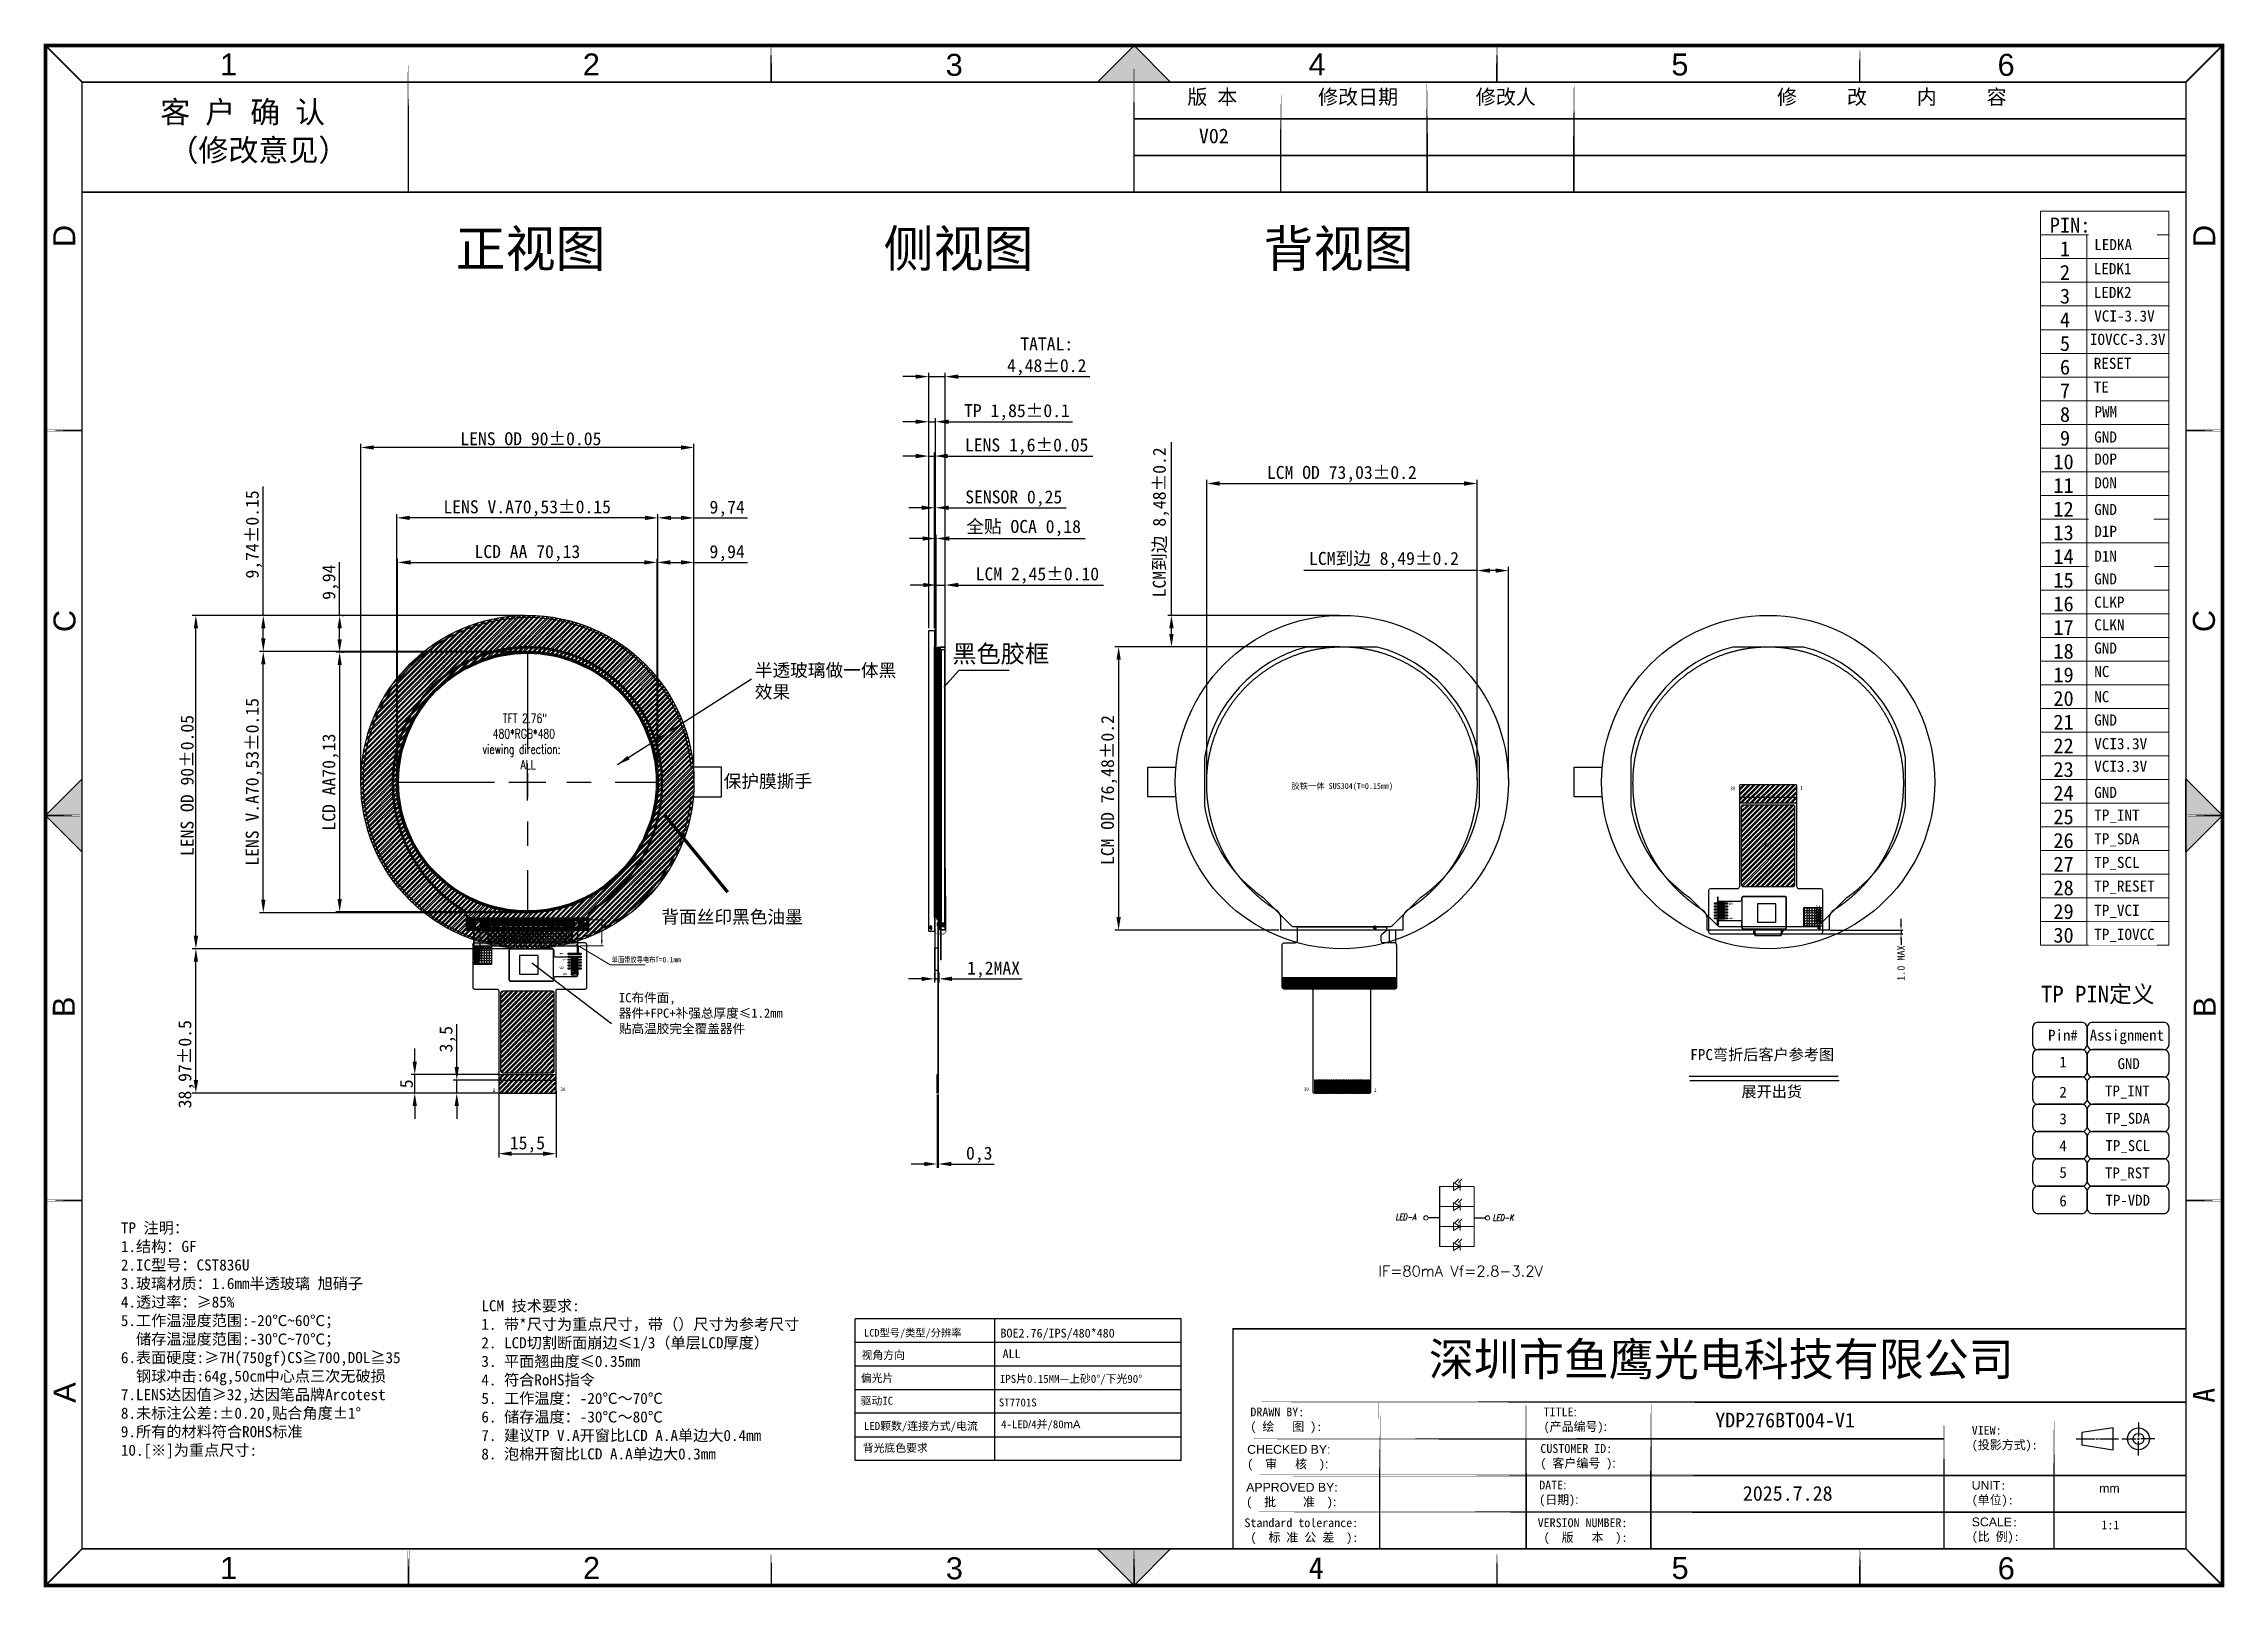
# Model space of a CAD drawing. Header units: millimetres. Extents: x 6107 to 6696, y -7540 to -7123.
import ezdxf
from ezdxf.enums import TextEntityAlignment as Align

# ---------------------------------------------------------------- set-up
doc = ezdxf.new("R2010")
doc.units = ezdxf.units.MM
doc.header["$LTSCALE"] = 32.67
doc.header["$PDMODE"] = 3
doc.header["$PDSIZE"] = 0.3125
doc.linetypes.add('ACISOTGB', pattern=[9, 4, -1, 1, -1, 1, -1])
doc.linetypes.add('C_SOLID_M', pattern=[0])
doc.layers.get('0').update_dxf_attribs({"linetype": 'CONTINUOUS'})
doc.layers.get('Defpoints').update_dxf_attribs({"linetype": 'CONTINUOUS'})
for name, color, linetype in [('6文字层', 3, 'CONTINUOUS'), ('AUDIT_I_181013161717-0', 7, 'CONTINUOUS'), ('BL', 11, 'CONTINUOUS'), ('BZ', 210, 'CONTINUOUS'), ('DIM', 3, 'CONTINUOUS'), ('FPC', 5, 'CONTINUOUS'), ('HOUSING', 7, 'CONTINUOUS'), ('ITO', 3, 'CONTINUOUS'), ('ITO.drawing', 3, 'CONTINUOUS'), ('L31.drawing', 2, 'CONTINUOUS'), ('L59.drawing', 7, 'CONTINUOUS'), ('LCD_FPC', 22, 'CONTINUOUS'), ('LENS', 3, 'CONTINUOUS'), ('OCA', 6, 'CONTINUOUS'), ('sensor', 7, 'CONTINUOUS'), ('主屏下扩散', 76, 'CONTINUOUS'), ('主屏增光', 4, 'C_SOLID_M'), ('标注层', 3, 'CONTINUOUS'), ('鑫视界图框', 3, 'CONTINUOUS')]:
    doc.layers.add(name, color=color, linetype=linetype)
for name, color, linetype, lineweight in [('B_M.drawing', 175, 'CONTINUOUS', 100), ('dimension', 3, 'CONTINUOUS', 9), ('GATE.drawing', 3, 'CONTINUOUS', 100), ('hardFence.critical', 211, 'CONTINUOUS', 100), ('L190.P9', 7, 'CONTINUOUS', 100), ('LAYOUT.drawing', 140, 'CONTINUOUS', 100), ('OUTLINE.drawing', 190, 'CONTINUOUS', 100), ('T-DST双面胶', 221, 'CONTINUOUS', 18), ('T-REFLECT', 63, 'CONTINUOUS', 18), ('T-SHADING黑白双面胶', 5, 'CONTINUOUS', 18), ('Text', 7, 'CONTINUOUS', 0), ('图框', 4, 'CONTINUOUS', 9)]:
    doc.layers.add(name, color=color, linetype=linetype, lineweight=lineweight)
doc.styles.add('Arial', font='arial.ttf', dxfattribs={"height": 3})
doc.styles.add('C-E02$0$RT', font='ROMANT.SHX')
doc.styles.add('H', font='italic.shx', dxfattribs={"width": 0.75})
doc.styles.add('NOTE', font='ROMANS.shx', dxfattribs={"width": 0.8, "bigfont": 'EXTFONT.shx'})
doc.styles.get("Standard").update_dxf_attribs({"font": 'txt', "width": 0.8})
doc.styles.add('TITLE', font='arial.ttf')
doc.styles.add('ZI2.5', font='SimSun.ttf', dxfattribs={"height": 2.5})
doc.styles.add('宋', font='SimSun.ttf')
doc.styles.add('宋体', font='SimSun.ttf')
doc.styles.add('宝明', font='simhei.ttf')
doc.styles.add('标注', font='Microsoft YaHei.ttf')
doc.styles.add('標注', font='txt.shx')
doc.styles.add('黑体', font='simhei.ttf')
doc.dimstyles.new('HJ', dxfattribs={"dimtxt": 3.5, "dimasz": 3.5, "dimexe": 1, "dimexo": 0.625, "dimgap": 0.5, "dimtad": 1, "dimtxsty": '黑体', "dimcen": 3.5, "dimclrd": 4, "dimclre": 4, "dimclrt": 4, "dimadec": 0, "dimazin": 0, "dimtfac": 1, "dimtmove": 0, "dimatfit": 3, "dimfxl": 1, "dimarcsym": 0})
doc.dimstyles.new('ISO-25$0', dxfattribs={"dimtxt": 1.8, "dimasz": 1.2, "dimexe": 0.5, "dimexo": 0.625, "dimtad": 1, "dimdsep": 46, "dimtxsty": '宋体', "dimcen": 2.5, "dimclrd": 2, "dimclre": 2, "dimclrt": 2, "dimadec": 0, "dimazin": 0, "dimtp": 1.2, "dimtm": 1.2, "dimtfac": 1, "dimtmove": 0, "dimatfit": 3, "dimfxl": 1, "dimtolj": 1, "dimlwd": 5, "dimlwe": 5, "dimarcsym": 0})
doc.dimstyles.new('ISO-25$7', dxfattribs={"dimscale": 0.5, "dimtxt": 1.5, "dimasz": 2, "dimexe": 0.2, "dimexo": 0.2, "dimtad": 0, "dimzin": 1, "dimdsep": 46, "dimtxsty": 'TITLE', "dimcen": 2.5, "dimclrd": 7, "dimclre": 256, "dimclrt": 7, "dimadec": 0, "dimazin": 0, "dimtfac": 1, "dimtmove": 0, "dimatfit": 0, "dimfxl": 1, "dimlwd": 9, "dimlwe": 9, "dimarcsym": 0})
doc.dimstyles.new('STANDARD$7', dxfattribs={"dimtxt": 1.5, "dimasz": 1.25, "dimexe": 0.25, "dimexo": 0.25, "dimgap": 0.25, "dimtad": 0, "dimzin": 0, "dimdsep": 46, "dimtxsty": 'NOTE', "dimcen": 0.5, "dimclrd": 256, "dimclre": 5, "dimclrt": 256, "dimazin": 0, "dimtfac": 1, "dimtmove": 0, "dimatfit": 1, "dimfxl": 1, "dimtolj": 1, "dimtzin": 0, "dimarcsym": 0})
doc.dimstyles.new('標注', dxfattribs={"dimscale": 0, "dimtxt": 2.5, "dimasz": 1.5, "dimexe": 0.5, "dimexo": 0.3, "dimgap": 0.1, "dimtad": 0, "dimzin": 9, "dimdsep": 46, "dimtxsty": '標注', "dimcen": 0, "dimclrd": 3, "dimclre": 3, "dimclrt": 3, "dimazin": 2, "dimtfac": 1, "dimtmove": 0, "dimatfit": 3, "dimfxl": 1, "dimtolj": 1, "dimtzin": 0, "dimlwd": 25, "dimlwe": 25, "dimarcsym": 0})

msp = doc.modelspace()

# ---------------------------------------------------------------- texts
at = {"color": 1, "linetype": 'Continuous', "lineweight": -3, "style": '宋体'}
msp.add_text('黑色胶框', height=4.7948, dxfattribs=at).set_placement((6365.802, -7289.939), align=Align.CENTER)
at = {"color": 1, "style": '宋体'}
msp.add_text('胶铁一体 SUS304(T=0.15mm)', height=1.6, dxfattribs=at).set_placement((6444.32, -7324.055))
at = {"color": 0, "linetype": 'Continuous', "lineweight": -3, "style": '宋体'}
for s, height, rotation, p in [('LCD型号/类型/分辨率', 2.02995, 359.99988, (6342.055, -7471.905)), ('视角方向', 2.1481, 359.99988, (6334.072, -7477.984)), ('偏光片', 2.1481, 0.000124, (6332.417, -7484.185)), ('驱动IC', 2.1481, 0.000124, (6332.358, -7490.302)), ('LED颗数/连接方式/电流', 2.14809, 0.000124, (6344.23, -7497.125)), ('背光底色要求', 2.1481, 0.000124, (6337.322, -7503.038))]:
    msp.add_text(s, height=height, rotation=rotation, dxfattribs=at).set_placement(p, align=Align.CENTER)
at = {"attachment_point": 1}
for s, insert, char_height, width, style in [('{\\fSimHei|b0|i0|c134|p49;\\C4;正视图}', (6218.561, -7173.209), 9.9, 279.81177, 'Arial'), ('{\\fSimHei|b0|i0|c134|p49;\\C4;侧视图}', (6334.163, -7173.209), 9.9, 279.81177, 'Arial'), ('{\\fSimHei|b0|i0|c134|p49;\\C4;背视图}', (6436.777, -7173.209), 9.9, 279.81177, 'Arial'), ('{\\fMicrosoft YaHei|b0|i0|c134|p34;\\C4;半透玻璃做一体黑效果}', (6299.382, -7290.249), 3.5, 39.3786, 'Arial'), ('{\\fMicrosoft YaHei|b0|i0|c134|p34;\\C4;背面丝印黑色油墨}', (6274.141, -7356.831), 3.5, 39.3786, 'Arial'), ('{\\fMicrosoft YaHei|b0|i0|c134|p34;\\C4;背面丝印黑色油墨}', (6274.141, -7356.831), 3.5, 39.3786, 'Arial'), ('{\\fSimHei|b0|i0|c0|p49;\\C4;IC\\fSimHei|b0|i0|c134|p49;布件面\\fSimHei|b0|i0|c0|p49;,\\P\\fSimHei|b0|i0|c134|p49;器件\\fSimHei|b0|i0|c0|p49;+FPC+\\fSimHei|b0|i0|c134|p49;补强总厚度\\fSimHei|b0|i0|c0|p49;≤\\fSimHei|b0|i0|c134|p49;1.2\\fSimHei|b0|i0|c0|p49;mm\\fSimHei|b0|i0|c134|p49;\\C1;\\P\\C4;贴高温胶完全覆盖器件}', (6262.66, -7379.161), 2.5, 51.05919, 'Arial'), ('{\\fSimHei|b0|i0|c0|p49;\\C4;IC\\fSimHei|b0|i0|c134|p49;布件面\\fSimHei|b0|i0|c0|p49;,\\P\\fSimHei|b0|i0|c134|p49;器件\\fSimHei|b0|i0|c0|p49;+FPC+\\fSimHei|b0|i0|c134|p49;补强总厚度\\fSimHei|b0|i0|c0|p49;≤\\fSimHei|b0|i0|c134|p49;1.2\\fSimHei|b0|i0|c0|p49;mm\\fSimHei|b0|i0|c134|p49;\\C1;\\P\\C4;贴高温胶完全覆盖器件}', (6262.66, -7379.161), 2.5, 51.05919, 'Arial'), ('{\\C4;TP 注明：\\P1.结构：\\C1;GF\\P\\C4;2.IC型号：\\C1;CST836U\\P\\C4;3.玻璃材质：1.6mm半透玻璃 \\C1;旭硝子\\C4;\\P4.透过率：≥85%\\P5.工作温湿度范围:-20℃~60℃；\\P  储存温湿度范围:-30℃~70℃；\\P6.表面硬度:≥7H(750gf)CS≧700,DOL≧35\\P  钢球冲击:64g,50cm中心点三次无破损\\P7.LENS达因值≥32,达因笔品牌Arcotest\\P8.未标注公差:±0.20,\\C1;贴合角度±1°\\P\\C4;9.所有的材料符合ROHS标准\\P10.\\A1;\\C1;[\\A0;\\fSimSun|b0|i0|c134|p2;※\\A1;\\fSimHei|b0|i0|c134|p49;]\\A0;\\C4;为重点尺寸:}', (6128.149, -7441.065), 3, 239.97622, '黑体'), ('{\\C0;LCM 技术要求:\\P1. 带*尺寸为重点尺寸，带（）尺寸为参考尺寸\\P2. LCD切割断面崩边≤1/3（单层LCD厚度）\\P3. 平面翘曲度≤0.35mm\\P4. 符合RoHS指令\\P5. 工作温度：-20℃～70℃ \\P6. 储存温度：-30℃～80℃\\P7. 建议TP V.A开窗比LCD A.A单边大0.4mm\\P8. 泡棉开窗比LCD A.A单边大0.3mm}', (6225.518, -7462.079), 3, 239.97622, '黑体'), ('{\\fSimHei|b0|i0|c134|p49;\\C4;深圳市鱼鹰光电科技有限公司}', (6481.437, -7473.552), 8.91, 197.30197, 'Arial')]:
    msp.add_mtext(s, dxfattribs=dict(at, insert=insert, char_height=char_height, width=width, style=style))
at = {"color": 4, "linetype": 'ByBlock', "lineweight": 0, "attachment_point": 1, "style": '宋体'}
for s, insert, char_height, width in [('PIN:', (6649.151, -7169.786), 4.0454, 8.27688), ('1', (6651.903, -7176.176), 4.045, 3.53434), ('2', (6651.903, -7182.567), 4.045, 3.53434), ('3', (6651.903, -7188.958), 4.045, 3.53434), ('4', (6651.903, -7195.348), 4.045, 3.53434), ('VCI-3.3V', (6661.176, -7194.852), 3, 15.41525), ('5', (6651.903, -7201.739), 4.045, 3.53434), ('6', (6651.903, -7208.13), 4.045, 3.53434), ('7', (6651.903, -7214.52), 4.045, 3.53434), ('8', (6651.903, -7220.911), 4.045, 3.53434), ('9', (6651.903, -7227.301), 4.045, 3.53434), ('10', (6650.126, -7233.692), 4.0454, 3.53434), ('11', (6650.126, -7240.083), 4.0454, 3.53434), ('12', (6650.126, -7246.473), 4.0454, 3.53434), ('13', (6650.126, -7252.864), 4.0454, 3.53434), ('14', (6650.126, -7259.254), 4.0454, 3.53434), ('15', (6650.126, -7265.645), 4.0454, 3.53434), ('16', (6650.126, -7272.036), 4.0454, 3.53434), ('17', (6650.126, -7278.426), 4.0454, 3.53434), ('18', (6650.126, -7284.817), 4.0454, 3.53434), ('19', (6650.126, -7291.208), 4.0454, 3.53434), ('20', (6650.126, -7297.598), 4.0454, 3.53434), ('21', (6650.126, -7303.989), 4.0454, 3.53434), ('22', (6650.126, -7310.379), 4.0454, 3.53434), ('23', (6650.126, -7316.77), 4.0454, 3.53434), ('24', (6650.126, -7323.161), 4.0454, 3.53434), ('25', (6650.126, -7329.551), 4.0454, 3.53434), ('26', (6650.126, -7335.942), 4.0454, 3.53434), ('27', (6650.126, -7342.332), 4.0454, 3.53434), ('28', (6650.126, -7348.723), 4.0454, 3.53434), ('29', (6650.126, -7355.114), 4.0454, 10.71564), ('30', (6650.126, -7361.504), 4.0454, 10.71564)]:
    msp.add_mtext(s, dxfattribs=dict(at, insert=insert, char_height=char_height, width=width))
at = {"char_height": 1, "width": 3.04061}
for insert, attachment_point in [((6564.177, -7324.422), 9), ((6246.88, -7404.637), 1), ((6449.026, -7404.637), 3)]:
    msp.add_mtext('{\\C1;30}', dxfattribs=dict(at, insert=insert, attachment_point=attachment_point))
at = {"color": 2, "lineweight": -3, "char_height": 0.8, "width": 4.50133, "attachment_point": 1}
for insert in [(6571.259, -7338.905), (6235.348, -7363.375), (6236.124, -7389.174)]:
    msp.add_mtext('{\\fSimSun|b0|i0|c134|p2;\\C1;单层开窗}', dxfattribs=dict(at, insert=insert))
at = {"color": 4, "char_height": 1, "width": 1.97596, "attachment_point": 1, "style": 'Arial'}
for s, insert, rotation in [('{\\fMicrosoft YaHei|b0|i0|c134|p34;\\C0;6}', (6563.495, -7354.691), 270), ('{\\fMicrosoft YaHei|b0|i0|c134|p34;\\C0;6}', (6563.495, -7354.691), 270), ('{\\fMicrosoft YaHei|b0|i0|c134|p34;\\C0;1}', (6563.495, -7358.574), 270), ('{\\fMicrosoft YaHei|b0|i0|c134|p34;\\C0;1}', (6563.495, -7358.574), 270), ('{\\fMicrosoft YaHei|b0|i0|c134|p34;\\C0;1}', (6246.698, -7368.846), 90), ('{\\fMicrosoft YaHei|b0|i0|c134|p34;\\C0;6}', (6246.698, -7372.729), 90), ('{\\fMicrosoft YaHei|b0|i0|c134|p34;\\C0;6}', (6247.561, -7374.368), 90), ('{\\fMicrosoft YaHei|b0|i0|c134|p34;\\C0;6}', (6247.561, -7374.368), 90), ('{\\fMicrosoft YaHei|b0|i0|c134|p34;\\C0;1}', (6247.561, -7370.485), 90), ('{\\fMicrosoft YaHei|b0|i0|c134|p34;\\C0;1}', (6247.561, -7370.485), 90)]:
    msp.add_mtext(s, dxfattribs=dict(at, insert=insert, rotation=rotation))
at = {"color": 4, "char_height": 2.94912, "width": 5.51776, "attachment_point": 1, "style": 'Arial'}
for s, insert in [('{\\fSimHei|b0|i0|c0|p49;Pin#}', (6648.708, -7389.063)), ('{\\fSimHei|b0|i0|c0|p49;Assignment}', (6659.954, -7389.063)), ('{\\fSimHei|b0|i0|c134|p49;1}', (6651.757, -7396.303)), ('{\\fSimHei|b0|i0|c134|p49;GND}', (6667.469, -7396.75)), ('{\\fSimHei|b0|i0|c134|p49;TP_INT}', (6664.09, -7404.123)), ('{\\fSimHei|b0|i0|c134|p49;2}', (6651.757, -7404.431)), ('{\\fSimHei|b0|i0|c134|p49;3}', (6651.757, -7411.633)), ('{\\fSimHei|b0|i0|c134|p49;TP_SDA}', (6664.207, -7411.496)), ('{\\fSimHei|b0|i0|c134|p49;4}', (6651.757, -7418.913)), ('{\\fSimHei|b0|i0|c134|p49;TP_SCL}', (6664.207, -7418.869)), ('{\\fSimHei|b0|i0|c134|p49;5}', (6651.757, -7426.115)), ('{\\fSimHei|b0|i0|c134|p49;TP_RST}', (6664.09, -7426.241)), ('{\\fSimHei|b0|i0|c134|p49;TP-VDD}', (6664.207, -7433.614)), ('{\\fSimHei|b0|i0|c134|p49;6}', (6651.757, -7433.78))]:
    msp.add_mtext(s, dxfattribs=dict(at, insert=insert))
at = {"color": 2, "insert": (6552.057, -7394.271), "char_height": 3, "width": 44.1761, "attachment_point": 1, "style": '宋'}
msp.add_mtext('FPC弯折后客户参考图\\P\\P\\pi13.82;展开出货', dxfattribs=at)
at = {"color": 1, "lineweight": -3, "attachment_point": 1, "style": '宋体'}
for s, insert, char_height, width in [('ALL', (6366.312, -7475.336), 2.3882, 74.78635), ('4-LED{\\fArial|b0|i0|c0|p32;/}4并/80{\\fArial|b0|i0|c0|p32;mA}', (6365.889, -7494.509), 2.14938, 27.37334)]:
    msp.add_mtext(s, dxfattribs=dict(at, insert=insert, char_height=char_height, width=width))
at = {"color": 1, "lineweight": -3, "style": '宋体'}
for tag, p, height in [('BOE2.76/IPS/480*480', (6365.733, -7472.161), 2.388), ('IPS片0.15MM—上砂0°/下光90°', (6365.579, -7484.398), 2.149), ('ST7701S', (6365.289, -7490.772), 2.149)]:
    msp.add_attdef(tag, p, '', height=height, dxfattribs=at)
at = {"layer": 'DIM', "color": 1, "char_height": 1, "width": 0.89492}
for insert, attachment_point in [((6582.467, -7324.231), 9), ((6228.589, -7404.828), 1), ((6467.316, -7404.828), 3)]:
    msp.add_mtext('1', dxfattribs=dict(at, insert=insert, attachment_point=attachment_point))
at = {"layer": 'dimension', "color": 0, "lineweight": -3, "char_height": 0.55, "width": 0.46562, "attachment_point": 9, "style": '宝明'}
for s, insert in [('K', (6586.464, -7355.964)), ('A', (6587.201, -7355.964))]:
    msp.add_mtext(s, dxfattribs=dict(at, insert=insert))
at = {"layer": 'FPC', "color": 4, "insert": (6290.964, -7320.209), "char_height": 3.5, "width": 38.78512, "attachment_point": 1, "style": 'Arial'}
msp.add_mtext('{\\fSimHei|b0|i0|c134|p49;保护膜撕手}', dxfattribs=at)
at = {"layer": 'ITO', "color": 30, "insert": (6444.309, -7375.879), "char_height": 1, "attachment_point": 1, "style": '黑体'}
msp.add_mtext_dynamic_manual_height_columns('GND', width=3.34915, gutter_width=12.5, heights=[0], dxfattribs=at)
at = {"layer": 'ITO', "color": 3, "insert": (6451.56, -7375.787), "char_height": 1, "attachment_point": 1, "style": '宋'}
msp.add_mtext_dynamic_manual_height_columns('导电双面胶T=0.05MM', width=16.12801, gutter_width=12.5, heights=[0], dxfattribs=at)
at = {"layer": 'Text', "color": 0, "style": 'H', "width": 0.75}
for s, p in [('LED-A', (6472.453, -7440.494)), ('LED-K', (6498.676, -7440.668))]:
    msp.add_text(s, height=1.6992, dxfattribs=at).set_placement(p)
at = {"layer": 'Text', "style": 'C-E02$0$RT'}
msp.add_text('IF=80mA Vf=2.8-3.2V', height=2.91358, dxfattribs=at).set_placement((6467.787, -7455.675))
at = {"layer": '图框', "color": 3, "lineweight": 5, "insert": (6646.81, -7377.2), "char_height": 4.5, "width": 42.15657, "attachment_point": 1, "style": 'ZI2.5'}
msp.add_mtext('{\\fSimHei|b0|i0|c134|p49;\\C4;TP PIN定义}', dxfattribs=at)
at = {"layer": '鑫视界图框', "color": 3, "char_height": 5.94, "width": 2.49821, "attachment_point": 1, "style": '黑体'}
for s, insert in [('{\\fArial|b0|i0|c0|p34;1}', (6154.91, -7125.481)), ('{\\fArial|b0|i0|c0|p34;2}', (6252.92, -7125.481)), ('{\\fArial|b0|i0|c0|p34;3}', (6350.93, -7125.58)), ('{\\fArial|b0|i0|c0|p34;4}', (6448.94, -7125.481)), ('{\\fArial|b0|i0|c0|p34;5}', (6546.95, -7125.481)), ('{\\fArial|b0|i0|c0|p34;6}', (6635.06, -7125.58)), ('{\\fArial|b0|i0|c0|p34;1}', (6154.958, -7531.392)), ('{\\fArial|b0|i0|c0|p34;2}', (6252.968, -7531.392)), ('{\\fArial|b0|i0|c0|p34;3}', (6350.978, -7531.491)), ('{\\fSimHei|b0|i0|c0|p49;4}', (6448.988, -7531.392)), ('{\\fArial|b0|i0|c0|p34;5}', (6546.998, -7531.392)), ('{\\fArial|b0|i0|c0|p34;6}', (6635.108, -7531.491))]:
    msp.add_mtext(s, dxfattribs=dict(at, insert=insert))
at = {"layer": '鑫视界图框', "color": 3, "lineweight": 0, "attachment_point": 1, "style": '黑体'}
for s, insert, char_height, width in [('{\\fSimHei|b0|i0|c134|p49;客 户 确 认}', (6138.784, -7138.335), 5.94, 60.00604), ('版 本', (6416.213, -7135.229), 3.96, 60.00604), ('{\\fSimHei|b0|i0|c134|p49;修改日期}', (6451.526, -7135.229), 3.96, 60.00604), ('{\\fSimHei|b0|i0|c134|p49;修改人}', (6494.139, -7135.229), 3.96, 60.00604), ('{\\fSimHei|b0|i0|c134|p49;修     改     内     容}', (6575.493, -7135.229), 3.96, 155.75946), ('（修改意见）', (6140.99, -7148.6), 5.94, 60.00604), ('{\\fSimHei|b0|i0|c134|p49;V02}', (6419.327, -7145.758), 3.96, 60.00604), ('{\\C256;DRAWN BY:\\P( 绘   图 ):}', (6433.237, -7491.059), 2.376, 53.10783), ('{\\fSimHei|b0|i0|c0|p49;\\C256;TITLE\\fArial|b0|i0|c0|p34;:\\P\\fSimHei|b0|i0|c0|p49;(\\fSimHei|b0|i0|c134|p49;产品编号\\fSimHei|b0|i0|c0|p49;)\\fArial|b0|i0|c0|p34;:}', (6512.437, -7491.059), 2.376, 53.10783), ('{\\C0;YDP276BT004-V1}', (6558.812, -7492.475), 3.96, 85.39471), ('{\\fSimHei|b0|i0|c0|p49;\\C256;VIEW:\\P(\\fSimHei|b0|i0|c134|p49;投影方式\\fSimHei|b0|i0|c0|p49;):}', (6628.079, -7496.005), 2.376, 53.10783), ('{\\fArial|b0|i0|c0|p34;\\C256;CHECKED BY:\\P\\fSimHei|b0|i0|c0|p49;(\\fSimHei|b0|i0|c134|p49;  审   核  \\fSimHei|b0|i0|c0|p49;)\\fArial|b0|i0|c0|p34;:}', (6432.371, -7501.177), 2.376, 53.10783), ('{\\fSimHei|b0|i0|c0|p49;\\C256;CUSTOMER\\fSimHei|b0|i0|c134|p49; \\fSimHei|b0|i0|c0|p49;ID:\\fArial|b0|i0|c0|p34;\\P\\fSimHei|b0|i0|c0|p49;(\\fSimHei|b0|i0|c134|p49; 客户编号 \\fSimHei|b0|i0|c0|p49;)\\fArial|b0|i0|c0|p34;:}', (6511.571, -7500.934), 2.376, 53.10783), ('{\\fArial|b0|i0|c0|p34;\\C256;APPROVED BY:\\P\\fSimHei|b0|i0|c0|p49;(\\fSimHei|b0|i0|c134|p49;  批   \\H0.4167x; \\H2.4x; 准  \\fSimHei|b0|i0|c0|p49;)\\fArial|b0|i0|c0|p34;:}', (6432.112, -7511.402), 2.376, 53.10783), ('{\\fSimHei|b0|i0|c0|p49;\\C256;DATE\\fArial|b0|i0|c0|p34;:\\P\\fSimHei|b0|i0|c0|p49;(\\fSimHei|b0|i0|c134|p49;日期\\fSimHei|b0|i0|c0|p49;\\H1x;)\\fArial|b0|i0|c0|p34;:}', (6511.253, -7510.796), 2.376, 53.10783), ('{\\C0;2025.7.28}', (6566.252, -7512.259), 3.96, 19.12815), ('{\\fArial|b0|i0|c0|p34;\\C256;UNIT\\fSimHei|b0|i0|c0|p49;:\\P(\\fSimHei|b0|i0|c134|p49;单位\\fSimHei|b0|i0|c0|p49;):}', (6628.079, -7510.859), 2.376, 53.10783), ('{\\fArial|b0|i0|c0|p34;\\C256;mm}', (6662.512, -7511.67), 2.376, 53.10783), ('{\\fSimHei|b0|i0|c134|p49;\\C256;Standard tolerance\\fSimHei|b0|i0|c0|p49;:\\fSimHei|b0|i0|c134|p49;\\P \\fSimHei|b0|i0|c0|p49;(\\fSimHei|b0|i0|c134|p49;  标 准 公 差  \\fSimHei|b0|i0|c0|p49;):}', (6431.638, -7520.975), 2.376, 53.10783), ('{\\fSimHei|b0|i0|c134|p49;\\C256;VERSION NUMBER\\fSimHei|b0|i0|c0|p49;:\\fSimHei|b0|i0|c134|p49;\\P \\fSimHei|b0|i0|c0|p49;(\\fSimHei|b0|i0|c134|p49;  版   本  \\fSimHei|b0|i0|c0|p49;):}', (6510.838, -7520.975), 2.376, 53.10783), ('{\\fArial|b0|i0|c0|p34;\\C256;SCALE\\fSimHei|b0|i0|c0|p49;:\\P(\\fSimHei|b0|i0|c134|p49;比 例\\fSimHei|b0|i0|c0|p49;):}', (6628.079, -7520.759), 2.376, 53.10783), ('{\\fSimHei|b0|i0|c0|p49;\\C256;1:1}', (6663.108, -7521.57), 2.376, 53.10783)]:
    msp.add_mtext(s, dxfattribs=dict(at, insert=insert, char_height=char_height, width=width))
at = {"layer": '鑫视界图框', "color": 3, "char_height": 5.94, "width": 25.22711, "attachment_point": 1, "rotation": 90, "style": '黑体'}
for s, insert in [('{\\fArial|b0|i0|c0|p34;D}', (6109.866, -7177.753)), ('{\\fArial|b0|i0|c0|p34;D}', (6687.909, -7177.753)), ('{\\fArial|b0|i0|c0|p34;C}', (6109.945, -7281.703)), ('{\\fArial|b0|i0|c0|p34;C}', (6687.829, -7281.703)), ('{\\fArial|b0|i0|c0|p34;B}', (6109.766, -7385.653)), ('{\\fArial|b0|i0|c0|p34;B}', (6688.009, -7385.653)), ('{\\fArial|b0|i0|c0|p34;A}', (6109.968, -7489.78)), ('A', (6687.807, -7489.78))]:
    msp.add_mtext(s, dxfattribs=dict(at, insert=insert))

# ---------------------------------------------------------------- blocks, each defined once
blk = doc.blocks.new('*D51')
at = {"color": 4, "lineweight": -2, "transparency": 16777216}
for p, q in [((6346.35, -7280.67), (6346.35, -7233.17)), ((6347.95, -7280.67), (6347.95, -7233.17)), ((6342.85, -7234.17), (6339.35, -7234.17)), ((6346.35, -7234.17), (6347.95, -7234.17)), ((6351.45, -7234.17), (6390.68, -7234.17))]:
    blk.add_line(p, q, dxfattribs=at)
at = {"color": 4, "transparency": 16777216}
for points in [[(6342.85, -7233.58), (6342.85, -7234.75), (6346.35, -7234.17)], [(6351.45, -7233.58), (6351.45, -7234.75), (6347.95, -7234.17)]]:
    blk.add_solid(points, dxfattribs=at)
at = {"layer": 'Defpoints', "color": 0, "transparency": 16777216}
for p in [(6347.95, -7234.17), (6346.35, -7281.3), (6347.95, -7281.3)]:
    blk.add_point(p, dxfattribs=at)
at = {"color": 4, "transparency": 16777216, "insert": (6372.81, -7231.62), "char_height": 3.5, "attachment_point": 5, "style": '黑体'}
blk.add_mtext('LENS 1,6%%P0.05', dxfattribs=at)
blk = doc.blocks.new('*D52')
at = {"color": 4, "lineweight": -2, "transparency": 16777216}
for p, q in [((6344.45, -7248.13), (6340.95, -7248.13)), ((6347.95, -7280.67), (6347.95, -7247.13)), ((6347.95, -7248.13), (6348.2, -7248.13)), ((6348.2, -7285.01), (6348.2, -7247.13)), ((6351.7, -7248.13), (6383.44, -7248.13))]:
    blk.add_line(p, q, dxfattribs=at)
at = {"color": 4, "transparency": 16777216}
for points in [[(6344.45, -7247.55), (6344.45, -7248.72), (6347.95, -7248.13)], [(6351.7, -7247.55), (6351.7, -7248.72), (6348.2, -7248.13)]]:
    blk.add_solid(points, dxfattribs=at)
at = {"layer": 'Defpoints', "color": 0, "transparency": 16777216}
for p in [(6348.2, -7248.13), (6347.95, -7281.3), (6348.2, -7285.63)]:
    blk.add_point(p, dxfattribs=at)
at = {"color": 4, "transparency": 16777216, "insert": (6369.32, -7245.66), "char_height": 3.5, "attachment_point": 5, "style": '黑体'}
blk.add_mtext('SENSOR 0,25', dxfattribs=at)
blk = doc.blocks.new('*D53')
at = {"color": 4, "lineweight": -2, "transparency": 16777216}
for p, q in [((6342.85, -7224.91), (6339.35, -7224.91)), ((6346.35, -7280.67), (6346.35, -7223.91)), ((6346.35, -7224.91), (6348.2, -7224.91)), ((6348.2, -7285.01), (6348.2, -7223.91)), ((6351.7, -7224.91), (6385.17, -7224.91))]:
    blk.add_line(p, q, dxfattribs=at)
at = {"color": 4, "transparency": 16777216}
for points in [[(6342.85, -7224.32), (6342.85, -7225.49), (6346.35, -7224.91)], [(6351.7, -7224.32), (6351.7, -7225.49), (6348.2, -7224.91)]]:
    blk.add_solid(points, dxfattribs=at)
at = {"layer": 'Defpoints', "color": 0, "transparency": 16777216}
for p in [(6348.2, -7224.91), (6346.35, -7281.3), (6348.2, -7285.63)]:
    blk.add_point(p, dxfattribs=at)
at = {"color": 4, "transparency": 16777216, "insert": (6370.18, -7222.36), "char_height": 3.5, "attachment_point": 5, "style": '黑体'}
blk.add_mtext('TP 1,85%%P0.1', dxfattribs=at)
blk = doc.blocks.new('z_et_pad_unit')
at = {"layer": 'OUTLINE.drawing', "color": 3, "linetype": 'Continuous', "lineweight": 100}
blk.add_lwpolyline([(0, 0), (250, 0), (250, 350), (0, 350)], close=True, dxfattribs=at)
blk = doc.blocks.new('ST7701S_pad_location_Name_out_line')
at = {"layer": 'L59.drawing', "color": 4, "linetype": 'Continuous', "lineweight": 100}
blk.add_lwpolyline([(-12000, -400), (12000, -400), (12000, 400), (-12000, 400)], close=True, dxfattribs=at)
blk.add_lwpolyline([(-12000, -400), (12000, -400), (12000, 400), (-12000, 400)], close=True, dxfattribs=at)
blk.add_lwpolyline([(-12000, -400), (12000, -400), (12000, 400), (-12000, 400)], close=True, dxfattribs=at)
blk = doc.blocks.new('align_r')
at = {"layer": 'L31.drawing'}
for points in [[(-0.015, -0.045), (-0.015, -0.015), (-0.045, -0.015), (-0.045, 0.015), (-0.015, 0.015), (-0.015, 0.045), (0.015, 0.045), (0.015, 0.015), (0.045, 0.015), (0.045, -0.015), (0.015, -0.015), (0.015, -0.045), (-0.015, -0.045)], [(0.025, 0.025), (0.045, 0.025), (0.045, 0.045), (0.025, 0.045), (0.025, 0.025)]]:
    blk.add_lwpolyline(points, close=True, dxfattribs=at)
at = {"layer": 'L59.drawing'}
blk.add_lwpolyline([(-0.055, -0.055), (0.055, -0.055), (0.055, 0.055), (-0.055, 0.055), (-0.055, -0.055)], close=True, dxfattribs=at)
blk = doc.blocks.new('align_l')
at = {"layer": 'L31.drawing'}
for points in [[(-0.015, -0.045), (-0.015, -0.015), (-0.045, -0.015), (-0.045, 0.015), (-0.015, 0.015), (-0.015, 0.045), (0.015, 0.045), (0.015, 0.015), (0.045, 0.015), (0.045, -0.015), (0.015, -0.015), (0.015, -0.045), (-0.015, -0.045)], [(-0.045, 0.025), (-0.025, 0.025), (-0.025, 0.045), (-0.045, 0.045), (-0.045, 0.025)]]:
    blk.add_lwpolyline(points, close=True, dxfattribs=at)
at = {"layer": 'L59.drawing'}
blk.add_lwpolyline([(-0.055, -0.055), (0.055, -0.055), (0.055, 0.055), (-0.055, 0.055), (-0.055, -0.055)], close=True, dxfattribs=at)
blk = doc.blocks.new('ST7701S_pad_location_Name_pad_location')
at = {"color": 1, "linetype": 'Continuous', "lineweight": 100}
for name, p in [('ST7701S_pad_location_Name_out_line', (0, 0)), ('align_l', (-11870, 302)), ('align_r', (11870, 302))]:
    blk.add_blockref(name, p, dxfattribs=at)
blk = doc.blocks.new('A_MARK')
at = {"layer": 'hardFence.critical', "color": 211, "linetype": 'Continuous', "lineweight": 100}
for points in [[(-75, -75), (75, -75), (75, 56), (-75, 56)], [(-15, -45), (-15, -15), (-45, -15), (-45, 15), (-15, 15), (-15, 45), (15, 45), (15, 15), (45, 15), (45, -15), (15, -15), (15, -45)], [(-45, 25), (-25, 25), (-25, 45), (-45, 45)], [(-2, 0), (0, 0), (0, 2), (-2, 2)], [(-2, -2), (0, -2), (0, 0), (-2, 0)], [(0, 0), (2, 0), (2, 2), (0, 2)], [(0, -2), (2, -2), (2, 0), (0, 0)]]:
    blk.add_lwpolyline(points, close=True, dxfattribs=at)
blk = doc.blocks.new('JD9162_PAD')
at = {"layer": 'L190.P9', "color": 7, "linetype": 'Continuous', "lineweight": 100}
blk.add_lwpolyline([(-12390, -377), (12390, -377), (12390, 377), (-12390, 377)], close=True, dxfattribs=at)
at = {"color": 1, "linetype": 'Continuous', "lineweight": 100}
blk.add_blockref('A_MARK', (-11870, 285), dxfattribs=at)
at = {"color": 1, "linetype": 'Continuous', "lineweight": 100, "xscale": -1}
blk.add_blockref('A_MARK', (11870, 285), dxfattribs=at)
blk = doc.blocks.new('fpc_pad')
at = {"layer": 'OUTLINE.drawing', "color": 3, "linetype": 'Continuous', "lineweight": 100}
blk.add_lwpolyline([(0, 0), (60, 0), (60, 600), (0, 600)], close=True, dxfattribs=at)
blk = doc.blocks.new('fpc_pad_dummy')
at = {"layer": 'OUTLINE.drawing', "color": 3, "linetype": 'Continuous', "lineweight": 100}
blk.add_lwpolyline([(0, 0), (60, 0), (60, 600), (0, 600)], close=True, dxfattribs=at)
blk = doc.blocks.new('fpc_mark')
at = {"layer": 'GATE.drawing', "color": 3, "linetype": 'Continuous', "lineweight": 100}
blk.add_lwpolyline([(200, 300), (100, 300), (100, 200), (0, 200), (0, 100), (100, 100), (100, 0), (200, 0), (200, 100), (600, 100), (600, 200), (200, 200)], close=True, dxfattribs=at)
blk = doc.blocks.new('fpc_all')
at = {"color": 1, "linetype": 'Continuous', "lineweight": 100}
for name, p in [('fpc_mark', (480.6, 50.6)), ('fpc_pad', (1080.6, 0.6)), ('fpc_pad_dummy', (1200.6, 0.6)), ('fpc_pad_dummy', (23640.6, 0.6)), ('fpc_pad', (23760.6, 0.6))]:
    blk.add_blockref(name, p, dxfattribs=at)
at = {"color": 1, "linetype": 'Continuous', "lineweight": 100, "row_count": 1, "column_count": 186, "row_spacing": 601.2, "column_spacing": 120}
blk.add_blockref('fpc_pad', (1320.6, 0.6), dxfattribs=at)
at = {"color": 1, "linetype": 'Continuous', "lineweight": 100, "xscale": -1}
blk.add_blockref('fpc_mark', (24420.6, 50.6), dxfattribs=at)
blk = doc.blocks.new('align_mark_unit_Panel')
at = {"layer": 'GATE.drawing', "color": 3, "linetype": 'Continuous', "lineweight": 100}
blk.add_lwpolyline([(250, 50), (50, 50), (50, 250), (-50, 250), (-50, 50), (-250, 50), (-250, -50), (-50, -50), (-50, -250), (50, -250), (50, -50), (250, -50)], close=True, dxfattribs=at)
at = {"layer": 'OUTLINE.drawing', "color": 5, "linetype": 'Continuous', "lineweight": 100}
blk.add_lwpolyline([(-500, -500), (500, -500), (500, 500), (-500, 500)], close=True, dxfattribs=at)
at = {"layer": 'OUTLINE.drawing', "color": 6, "linetype": 'Continuous', "lineweight": 100}
blk.add_text('PANEL PROC KEY', height=50, dxfattribs=at).set_placement((-7, -432.1), align=Align.MIDDLE_CENTER)
blk = doc.blocks.new('cutting_Mark_unit_Panel_array')
at = {"layer": 'GATE.drawing', "color": 3, "linetype": 'Continuous', "lineweight": 100}
for points in [[(-150, 20), (-20, 20), (-20, 150), (-150, 150)], [(20, 20), (150, 20), (150, 150), (20, 150)], [(-150, -150), (-20, -150), (-20, -20), (-150, -20)], [(20, -150), (150, -150), (150, -20), (20, -20)]]:
    blk.add_lwpolyline(points, close=True, dxfattribs=at)
at = {"layer": 'OUTLINE.drawing', "color": 5, "linetype": 'Continuous', "lineweight": 100}
blk.add_lwpolyline([(-150, -150), (150, -150), (150, 150), (-150, 150)], close=True, dxfattribs=at)
blk = doc.blocks.new('ag_pad')
at = {"layer": 'GATE.drawing', "color": 3, "linetype": 'Continuous', "lineweight": 100}
for points in [[(-500, -725), (400, -725), (400, 275), (-350, 275), (-350, 75), (-250, 75), (-250, -125), (-350, -125), (-350, -175), (-250, -175), (-250, -375), (-350, -375), (-350, -425), (-250, -425), (-250, -625), (-450, -625), (-450, -425), (-350, -425), (-350, -375), (-450, -375), (-450, -175), (-350, -175), (-350, -125), (-450, -125), (-450, 75), (-350, 75), (-350, 275), (-500, 275)], [(-420, -95), (-280, -95), (-280, 45), (-420, 45)], [(-420, -345), (-280, -345), (-280, -205), (-420, -205)], [(-420, -595), (-280, -595), (-280, -455), (-420, -455)]]:
    blk.add_lwpolyline(points, close=True, dxfattribs=at)
at = {"layer": 'ITO.drawing', "color": 5, "linetype": 'Continuous', "lineweight": 100}
blk.add_lwpolyline([(-500, -725), (400, -725), (400, 425), (-500, 425)], close=True, dxfattribs=at)
at = {"layer": 'OUTLINE.drawing', "color": 190, "linetype": 'Continuous', "lineweight": 100}
blk.add_lwpolyline([(-500, -725), (400, -725), (400, 275), (-500, 275)], close=True, dxfattribs=at)
blk = doc.blocks.new('cutting_Mark_unit_Panel_cf')
at = {"layer": 'B_M.drawing', "color": 175, "linetype": 'Continuous', "lineweight": 100}
for points in [[(-150, 20), (-20, 20), (-20, 150), (-150, 150)], [(20, 20), (150, 20), (150, 150), (20, 150)], [(-150, -150), (-20, -150), (-20, -20), (-150, -20)], [(20, -150), (150, -150), (150, -20), (20, -20)]]:
    blk.add_lwpolyline(points, close=True, dxfattribs=at)
at = {"layer": 'OUTLINE.drawing', "color": 5, "linetype": 'Continuous', "lineweight": 100}
blk.add_lwpolyline([(-150, -150), (150, -150), (150, 150), (-150, 150)], close=True, dxfattribs=at)
blk = doc.blocks.new('z_panel_id_shuzi')
at = {"layer": 'OUTLINE.drawing', "color": 5, "linetype": 'Continuous', "lineweight": 100}
blk.add_lwpolyline([(-200, -260), (400, -260), (400, 340), (-200, 340)], close=True, dxfattribs=at)
at = {"layer": 'OUTLINE.drawing', "color": 6, "linetype": 'Continuous', "lineweight": 100}
blk.add_text('ID_Label', height=50, dxfattribs=at).set_placement((99.99, 40), align=Align.MIDDLE_CENTER)
blk = doc.blocks.new('lcd1')
at = {"color": 1, "linetype": 'ACISOTGB', "lineweight": -3}
for p, q in [((574.3, 264.3), (574.3, -86.3)), ((399, 89), (749.7, 89))]:
    blk.add_line(p, q, dxfattribs=at)
at = {"layer": 'LAYOUT.drawing', "color": 4, "linetype": 'Continuous', "lineweight": -3}
blk.add_lwpolyline([(662.8, -83.1), (663.1, -82.9), (663.5, -82.7), (663.8, -82.5), (664.1, -82.3), (664.5, -82.1), (664.8, -81.8), (665.1, -81.6), (665.5, -81.4), (665.8, -81.2), (666.1, -81), (666.5, -80.7), (666.8, -80.5), (667.1, -80.3), (667.5, -80.1), (667.8, -79.9), (668.1, -79.6), (668.4, -79.4), (668.8, -79.2), (669.1, -78.9), (669.4, -78.7), (669.8, -78.5), (670.1, -78.3), (670.4, -78), (670.7, -77.8), (671.1, -77.6), (671.4, -77.3), (671.7, -77.1), (672, -76.9), (672.4, -76.6), (672.7, -76.4), (673, -76.2), (673.3, -75.9), (673.7, -75.7), (674, -75.5), (674.3, -75.2), (674.6, -75), (674.9, -74.8), (675.3, -74.5), (675.6, -74.3), (675.9, -74), (676.2, -73.8), (676.5, -73.6), (676.9, -73.3), (677.2, -73.1), (677.5, -72.8), (677.8, -72.6), (678.1, -72.3), (678.4, -72.1), (678.8, -71.9), (679.1, -71.6), (679.4, -71.4), (679.7, -71.1), (680, -70.9), (680.3, -70.6), (680.6, -70.4), (680.9, -70.1), (681.3, -69.9), (681.6, -69.6), (681.9, -69.4), (682.2, -69.1), (682.5, -68.9), (682.8, -68.6), (683.1, -68.3), (683.4, -68.1), (683.7, -67.8), (684, -67.6), (684.3, -67.3), (684.6, -67.1), (684.9, -66.8), (685.3, -66.6), (685.6, -66.3), (685.9, -66), (686.2, -65.8), (686.5, -65.5), (686.8, -65.2), (687.1, -65), (687.4, -64.7), (687.7, -64.5), (688, -64.2), (688.3, -63.9), (688.6, -63.7), (688.9, -63.4), (689.2, -63.1), (689.5, -62.9), (689.8, -62.6), (690, -62.3), (690.3, -62.1), (690.6, -61.8), (690.9, -61.5), (691.2, -61.3), (691.5, -61), (691.8, -60.7), (692.1, -60.4), (692.4, -60.2), (692.7, -59.9), (693, -59.6), (693.3, -59.3), (693.6, -59.1), (693.8, -58.8), (694.1, -58.5), (694.4, -58.2), (694.7, -58), (695, -57.7), (695.3, -57.4), (695.6, -57.1), (695.9, -56.8), (696.1, -56.6), (696.4, -56.3), (696.7, -56), (697, -55.7), (697.3, -55.4), (697.6, -55.2), (697.8, -54.9), (698.1, -54.6), (698.4, -54.3), (698.7, -54), (699, -53.7), (699.2, -53.5), (699.5, -53.2), (699.8, -52.9), (700.1, -52.6), (700.3, -52.3), (700.6, -52), (700.9, -51.7), (701.2, -51.4), (701.4, -51.1), (701.7, -50.8), (702, -50.6), (702.3, -50.3), (702.5, -50), (702.8, -49.7), (703.1, -49.4), (703.3, -49.1), (703.6, -48.8), (703.9, -48.5), (704.1, -48.2), (704.4, -47.9), (704.7, -47.6), (704.9, -47.3), (705.2, -47), (705.5, -46.7), (705.7, -46.4), (706, -46.1), (706.3, -45.8), (706.5, -45.5), (706.8, -45.2), (707.1, -44.9), (707.3, -44.6), (707.6, -44.3), (707.8, -44), (708.1, -43.7), (708.4, -43.4), (708.6, -43.1), (708.9, -42.8), (709.1, -42.5), (709.4, -42.2), (709.6, -41.9), (709.9, -41.6), (710.1, -41.3), (710.4, -40.9), (710.7, -40.6), (710.9, -40.3), (711.2, -40), (711.4, -39.7), (711.7, -39.4), (711.9, -39.1), (712.2, -38.8), (712.4, -38.5), (712.7, -38.1), (712.9, -37.8), (713.2, -37.5), (713.4, -37.2), (713.6, -36.9), (713.9, -36.6), (714.1, -36.3), (714.4, -35.9), (714.6, -35.6), (714.9, -35.3), (715.1, -35), (715.3, -34.7), (715.6, -34.4), (715.8, -34), (716.1, -33.7), (716.3, -33.4), (716.5, -33.1), (716.8, -32.7), (717, -32.4), (717.3, -32.1), (717.5, -31.8), (717.7, -31.5), (718, -31.1), (718.2, -30.8), (718.4, -30.5), (718.7, -30.2), (718.9, -29.8), (719.1, -29.5), (719.3, -29.2), (719.6, -28.9), (719.8, -28.5), (720, -28.2), (720.3, -27.9), (720.5, -27.5), (720.7, -27.2), (720.9, -26.9), (721.2, -26.6), (721.4, -26.2), (721.6, -25.9), (721.8, -25.6), (722.1, -25.2), (722.3, -24.9), (722.5, -24.6), (722.7, -24.2), (722.9, -23.9), (723.2, -23.6), (723.4, -23.2), (723.6, -22.9), (723.8, -22.6), (724, -22.2), (724.3, -21.9), (724.5, -21.6), (724.7, -21.2), (724.9, -20.9), (725.1, -20.5), (725.3, -20.2), (725.5, -19.9), (725.7, -19.5), (726, -19.2), (726.2, -18.9), (726.4, -18.5), (726.6, -18.2), (726.8, -17.8), (727, -17.5), (727.2, -17.2), (727.4, -16.8), (727.6, -16.5), (727.8, -16.1), (728, -15.8), (728.2, -15.4), (728.4, -15.1), (728.6, -14.7), (728.8, -14.4), (729, -14.1), (729.2, -13.7), (729.4, -13.4), (729.6, -13), (729.8, -12.7), (730, -12.3), (730.2, -12), (730.4, -11.6), (730.6, -11.3), (730.8, -10.9), (731, -10.6), (731.2, -10.2), (731.4, -9.9), (731.6, -9.5), (731.8, -9.2), (732, -8.8), (732.1, -8.5), (732.3, -8.1), (732.5, -7.8), (732.7, -7.4), (732.9, -7.1), (733.1, -6.7), (733.3, -6.4), (733.5, -6), (733.6, -5.7), (733.8, -5.3), (734, -4.9), (734.2, -4.6), (734.4, -4.2), (734.5, -3.9), (734.7, -3.5), (734.9, -3.2), (735.1, -2.8), (735.3, -2.4), (735.4, -2.1), (735.6, -1.7), (735.8, -1.4), (736, -1), (736.1, -0.7), (736.3, -0.3), (736.5, 0.1), (736.7, 0.4), (736.8, 0.8), (737, 1.2), (737.2, 1.5), (737.3, 1.9), (737.5, 2.2), (737.7, 2.6), (737.8, 3), (738, 3.3), (738.2, 3.7), (738.3, 4.1), (738.5, 4.4), (738.7, 4.8), (738.8, 5.1), (739, 5.5), (739.1, 5.9), (739.3, 6.2), (739.5, 6.6), (739.6, 7), (739.8, 7.3), (739.9, 7.7), (740.1, 8.1), (740.2, 8.4), (740.4, 8.8), (740.6, 9.2), (740.7, 9.6), (740.9, 9.9), (741, 10.3), (741.2, 10.7), (741.3, 11), (741.5, 11.4), (741.6, 11.8), (741.8, 12.1), (741.9, 12.5), (742.1, 12.9), (742.2, 13.3), (742.4, 13.6), (742.5, 14), (742.6, 14.4), (742.8, 14.7), (742.9, 15.1), (743.1, 15.5), (743.2, 15.9), (743.4, 16.2), (743.5, 16.6), (743.6, 17), (743.8, 17.4), (743.9, 17.7), (744, 18.1), (744.2, 18.5), (744.3, 18.9), (744.4, 19.2), (744.6, 19.6), (744.7, 20), (744.8, 20.4), (745, 20.7), (745.1, 21.1), (745.2, 21.5), (745.4, 21.9), (745.5, 22.3), (745.6, 22.6), (745.8, 23), (745.9, 23.4), (746, 23.8), (746.1, 24.1), (746.3, 24.5), (746.4, 24.9), (746.5, 25.3), (746.6, 25.7), (746.7, 26), (746.9, 26.4), (747, 26.8), (747.1, 27.2), (747.2, 27.6), (747.3, 28), (747.5, 28.3), (747.6, 28.7), (747.7, 29.1), (747.8, 29.5), (747.9, 29.9), (748, 30.2), (748.1, 30.6), (748.2, 31), (748.4, 31.4), (748.5, 31.8), (748.6, 32.2), (748.7, 32.6), (748.8, 32.9), (748.9, 33.3), (749, 33.7), (749.1, 34.1), (749.2, 34.5), (749.3, 34.9), (749.4, 35.2), (749.5, 35.6), (749.6, 36), (749.7, 36.4), (749.8, 36.8), (749.9, 37.2), (750, 37.6), (750.1, 38), (750.2, 38.3), (750.3, 38.7), (750.4, 39.1), (750.5, 39.5), (750.6, 39.9), (750.7, 40.3), (750.8, 40.7), (750.9, 41.1), (751, 41.5), (751, 41.8), (751.1, 42.2), (751.2, 42.6), (751.3, 43), (751.4, 43.4), (751.5, 43.8), (751.6, 44.2), (751.7, 44.6), (751.7, 45), (751.8, 45.3), (751.9, 45.7), (752, 46.1), (752.1, 46.5), (752.1, 46.9), (752.2, 47.3), (752.3, 47.7), (752.4, 48.1), (752.5, 48.5), (752.5, 48.9), (752.6, 49.3), (752.7, 49.7), (752.8, 50), (752.8, 50.4), (752.9, 50.8), (753, 51.2), (753, 51.6), (753.1, 52), (753.2, 52.4), (753.2, 52.8), (753.3, 53.2), (753.4, 53.6), (753.4, 54), (753.5, 54.4), (753.6, 54.8), (753.6, 55.2), (753.7, 55.6), (753.8, 56), (753.8, 56.3), (753.9, 56.7), (753.9, 57.1), (754, 57.5), (754.1, 57.9), (754.1, 58.3), (754.2, 58.7), (754.2, 59.1), (754.3, 59.5), (754.3, 59.9), (754.4, 60.3), (754.4, 60.7), (754.5, 61.1), (754.5, 61.5), (754.6, 61.9), (754.6, 62.3), (754.7, 62.7), (754.7, 63.1), (754.8, 63.5), (754.8, 63.9), (754.9, 64.3), (754.9, 64.7), (755, 65.1), (755, 65.5), (755.1, 65.9), (755.1, 66.2), (755.1, 66.6), (755.2, 67), (755.2, 67.4), (755.3, 67.8), (755.3, 68.2), (755.3, 68.6), (755.4, 69), (755.4, 69.4), (755.4, 69.8), (755.5, 70.2), (755.5, 70.6), (755.5, 71), (755.6, 71.4), (755.6, 71.8), (755.6, 72.2), (755.7, 72.6), (755.7, 73), (755.7, 73.4), (755.7, 73.8), (755.8, 74.2), (755.8, 74.6), (755.8, 75), (755.8, 75.4), (755.9, 75.8), (755.9, 76.2), (755.9, 76.6), (755.9, 77), (755.9, 77.4), (756, 77.8), (756, 78.2), (756, 78.6), (756, 79), (756, 79.4), (756, 79.8), (756, 80.2), (756.1, 80.6), (756.1, 81), (756.1, 81.4), (756.1, 81.8), (756.1, 82.2), (756.1, 82.6), (756.1, 83), (756.1, 83.4), (756.1, 83.8), (756.1, 84.2), (756.1, 84.6), (756.2, 85), (756.2, 85.4), (756.2, 85.8), (756.2, 86.2), (756.2, 86.6), (756.2, 87), (756.2, 87.4), (756.2, 87.8), (756.2, 88.2), (756.2, 88.6), (756.2, 89), (756.1, 90.1), (756.1, 91.2), (756.1, 92.3), (756.1, 93.4), (756.1, 94.6), (756, 95.7), (756, 96.8), (755.9, 97.9), (755.9, 99), (755.8, 100.1), (755.7, 101.2), (755.7, 102.4), (755.6, 103.5), (755.5, 104.6), (755.4, 105.7), (755.3, 106.8), (755.2, 107.9), (755, 109), (754.9, 110.1), (754.8, 111.2), (754.6, 112.3), (754.5, 113.4), (754.3, 114.5), (754.2, 115.7), (754, 116.8), (753.8, 117.9), (753.7, 119), (753.5, 120.1), (753.3, 121.2), (753.1, 122.3), (752.9, 123.4), (752.7, 124.4), (752.4, 125.5), (752.2, 126.6), (752, 127.7), (751.7, 128.8), (751.5, 129.9), (751.2, 131), (751, 132.1), (750.7, 133.2), (750.4, 134.2), (750.1, 135.3), (749.9, 136.4), (749.6, 137.5), (749.3, 138.5), (749, 139.6), (748.6, 140.7), (748.3, 141.8), (748, 142.8), (747.7, 143.9), (747.3, 144.9), (747, 146), (746.6, 147.1), (746.3, 148.1), (745.9, 149.2), (745.5, 150.2), (745.1, 151.3), (744.8, 152.3), (744.4, 153.4), (744, 154.4), (743.6, 155.5), (743.2, 156.5), (742.7, 157.5), (742.3, 158.6), (741.9, 159.6), (741.4, 160.6), (741, 161.6), (740.6, 162.7), (740.1, 163.7), (739.6, 164.7), (739.2, 165.7), (738.7, 166.7), (738.2, 167.7), (737.7, 168.7), (737.2, 169.7), (736.7, 170.7), (736.2, 171.7), (735.7, 172.7), (735.2, 173.7), (734.7, 174.7), (734.2, 175.7), (733.6, 176.6), (733.1, 177.6), (732.5, 178.6), (732, 179.6), (731.4, 180.5), (730.9, 181.5), (730.3, 182.4), (729.7, 183.4), (729.1, 184.4), (728.5, 185.3), (727.9, 186.2), (727.3, 187.2), (726.7, 188.1), (726.1, 189.1), (725.5, 190), (724.9, 190.9), (724.3, 191.8), (723.6, 192.8), (723, 193.7), (722.3, 194.6), (721.7, 195.5), (721, 196.4), (720.4, 197.3), (719.7, 198.2), (719, 199.1), (718.4, 200), (717.7, 200.8), (717, 201.7), (716.3, 202.6), (715.6, 203.5), (714.9, 204.3), (714.2, 205.2), (713.5, 206), (712.7, 206.9), (712, 207.7), (711.3, 208.6), (710.5, 209.4), (709.8, 210.2), (709.1, 211.1), (708.3, 211.9), (707.5, 212.7), (706.8, 213.5), (706, 214.3), (705.2, 215.2), (704.5, 216), (703.7, 216.8), (702.9, 217.5), (702.1, 218.3), (701.3, 219.1), (700.5, 219.9), (699.7, 220.7), (698.9, 221.4), (698.1, 222.2), (697.3, 222.9), (696.4, 223.7), (695.6, 224.4), (694.8, 225.2), (693.9, 225.9), (693.1, 226.7), (692.2, 227.4), (691.4, 228.1), (690.5, 228.8), (689.7, 229.5), (688.8, 230.2), (687.9, 230.9), (687.1, 231.6), (686.2, 232.3), (685.3, 233), (684.4, 233.7), (683.5, 234.3), (682.6, 235), (681.7, 235.7), (680.8, 236.3), (679.9, 237), (679, 237.6), (678.1, 238.3), (677.2, 238.9), (676.3, 239.5), (675.3, 240.2), (674.4, 240.8), (673.5, 241.4), (672.5, 242), (671.6, 242.6), (670.7, 243.2), (669.7, 243.8), (668.8, 244.4), (667.8, 244.9), (666.8, 245.5), (665.9, 246.1), (664.9, 246.6), (664, 247.2), (663, 247.7), (662, 248.3), (661, 248.8), (660, 249.3), (659.1, 249.8), (658.1, 250.4), (657.1, 250.9), (656.1, 251.4), (655.1, 251.9), (654.1, 252.4), (653.1, 252.9), (652.1, 253.3), (651.1, 253.8), (650, 254.3), (649, 254.7), (648, 255.2), (647, 255.6), (646, 256.1), (644.9, 256.5), (643.9, 257), (642.9, 257.4), (641.8, 257.8), (640.8, 258.2), (639.8, 258.6), (638.7, 259), (637.7, 259.4), (636.6, 259.8), (635.6, 260.2), (634.5, 260.5), (633.5, 260.9), (632.4, 261.3), (631.4, 261.6), (630.3, 262), (629.2, 262.3), (628.2, 262.6), (627.1, 263), (626, 263.3), (625, 263.6), (623.9, 263.9), (622.8, 264.2), (621.8, 264.5), (620.7, 264.8), (619.6, 265.1), (618.5, 265.3), (617.4, 265.6), (616.3, 265.9), (615.3, 266.1), (614.2, 266.4), (613.1, 266.6), (612, 266.9), (610.9, 267.1), (609.8, 267.3), (608.7, 267.5), (607.6, 267.7), (606.5, 267.9), (605.4, 268.1), (604.3, 268.3), (603.2, 268.5), (602.1, 268.7), (601, 268.8), (599.9, 269), (598.8, 269.1), (597.7, 269.3), (596.6, 269.4), (595.5, 269.6), (594.4, 269.7), (593.3, 269.8), (592.2, 269.9), (591, 270), (589.9, 270.1), (588.8, 270.2), (587.7, 270.3), (586.6, 270.4), (585.5, 270.5), (584.4, 270.5), (583.3, 270.6), (582.1, 270.6), (581, 270.7), (579.9, 270.7), (578.8, 270.7), (577.7, 270.8), (576.6, 270.8), (575.4, 270.8), (574.3, 270.8), (573.2, 270.8), (572.1, 270.8), (571, 270.8), (569.9, 270.7), (568.8, 270.7), (567.6, 270.7), (566.5, 270.6), (565.4, 270.6), (564.3, 270.5), (563.2, 270.5), (562.1, 270.4), (561, 270.3), (559.8, 270.2), (558.7, 270.1), (557.6, 270), (556.5, 269.9), (555.4, 269.8), (554.3, 269.7), (553.2, 269.6), (552.1, 269.4), (551, 269.3), (549.9, 269.1), (548.8, 269), (547.7, 268.8), (546.6, 268.7), (545.4, 268.5), (544.3, 268.3), (543.2, 268.1), (542.2, 267.9), (541.1, 267.7), (540, 267.5), (538.9, 267.3), (537.8, 267.1), (536.7, 266.9), (535.6, 266.6), (534.5, 266.4), (533.4, 266.1), (532.3, 265.9), (531.2, 265.6), (530.2, 265.3), (529.1, 265.1), (528, 264.8), (526.9, 264.5), (525.8, 264.2), (524.8, 263.9), (523.7, 263.6), (522.6, 263.3), (521.6, 263), (520.5, 262.6), (519.4, 262.3), (518.4, 262), (517.3, 261.6), (516.2, 261.3), (515.2, 260.9), (514.1, 260.5), (513.1, 260.2), (512, 259.8), (511, 259.4), (509.9, 259), (508.9, 258.6), (507.9, 258.2), (506.8, 257.8), (505.8, 257.4), (504.8, 257), (503.7, 256.5), (502.7, 256.1), (501.7, 255.6), (500.7, 255.2), (499.6, 254.7), (498.6, 254.3), (497.6, 253.8), (496.6, 253.3), (495.6, 252.9), (494.6, 252.4), (493.6, 251.9), (492.6, 251.4), (491.6, 250.9), (490.6, 250.4), (489.6, 249.8), (488.6, 249.3), (487.6, 248.8), (486.7, 248.3), (485.7, 247.7), (484.7, 247.2), (483.7, 246.6), (482.8, 246.1), (481.8, 245.5), (480.9, 244.9), (479.9, 244.4), (479, 243.8), (478, 243.2), (477.1, 242.6), (476.1, 242), (475.2, 241.4), (474.2, 240.8), (473.3, 240.2), (472.4, 239.5), (471.5, 238.9), (470.6, 238.3), (469.6, 237.6), (468.7, 237), (467.8, 236.3), (466.9, 235.7), (466, 235), (465.1, 234.3), (464.2, 233.7), (463.4, 233), (462.5, 232.3), (461.6, 231.6), (460.7, 230.9), (459.9, 230.2), (459, 229.5), (458.1, 228.8), (457.3, 228.1), (456.4, 227.4), (455.6, 226.7), (454.7, 225.9), (453.9, 225.2), (453.1, 224.4), (452.2, 223.7), (451.4, 222.9), (450.6, 222.2), (449.8, 221.4), (449, 220.7), (448.2, 219.9), (447.4, 219.1), (446.6, 218.3), (445.8, 217.5), (445, 216.8), (444.2, 216), (443.4, 215.2), (442.7, 214.3), (441.9, 213.5), (441.1, 212.7), (440.4, 211.9), (439.6, 211.1), (438.9, 210.2), (438.1, 209.4), (437.4, 208.6), (436.7, 207.7), (435.9, 206.9), (435.2, 206), (434.5, 205.2), (433.8, 204.3), (433.1, 203.5), (432.4, 202.6), (431.7, 201.7), (431, 200.8), (430.3, 200), (429.6, 199.1), (429, 198.2), (428.3, 197.3), (427.6, 196.4), (427, 195.5), (426.3, 194.6), (425.7, 193.7), (425, 192.8), (424.4, 191.8), (423.8, 190.9), (423.2, 190), (422.5, 189.1), (421.9, 188.1), (421.3, 187.2), (420.7, 186.2), (420.1, 185.3), (419.5, 184.4), (419, 183.4), (418.4, 182.4), (417.8, 181.5), (417.2, 180.5), (416.7, 179.6), (416.1, 178.6), (415.6, 177.6), (415, 176.6), (414.5, 175.7), (414, 174.7), (413.5, 173.7), (412.9, 172.7), (412.4, 171.7), (411.9, 170.7), (411.4, 169.7), (410.9, 168.7), (410.5, 167.7), (410, 166.7), (409.5, 165.7), (409, 164.7), (408.6, 163.7), (408.1, 162.7), (407.7, 161.6), (407.2, 160.6), (406.8, 159.6), (406.4, 158.6), (405.9, 157.5), (405.5, 156.5), (405.1, 155.5), (404.7, 154.4), (404.3, 153.4), (403.9, 152.3), (403.5, 151.3), (403.1, 150.2), (402.8, 149.2), (402.4, 148.1), (402, 147.1), (401.7, 146), (401.3, 144.9), (401, 143.9), (400.7, 142.8), (400.3, 141.8), (400, 140.7), (399.7, 139.6), (399.4, 138.5), (399.1, 137.5), (398.8, 136.4), (398.5, 135.3), (398.2, 134.2), (398, 133.2), (397.7, 132.1), (397.4, 131), (397.2, 129.9), (396.9, 128.8), (396.7, 127.7), (396.5, 126.6), (396.2, 125.5), (396, 124.4), (395.8, 123.4), (395.6, 122.3), (395.4, 121.2), (395.2, 120.1), (395, 119), (394.8, 117.9), (394.6, 116.8), (394.5, 115.7), (394.3, 114.5), (394.2, 113.4), (394, 112.3), (393.9, 111.2), (393.7, 110.1), (393.6, 109), (393.5, 107.9), (393.4, 106.8), (393.3, 105.7), (393.2, 104.6), (393.1, 103.5), (393, 102.4), (392.9, 101.2), (392.9, 100.1), (392.8, 99), (392.7, 97.9), (392.7, 96.8), (392.6, 95.7), (392.6, 94.6), (392.6, 93.4), (392.5, 92.3), (392.5, 91.2), (392.5, 90.1), (392.5, 89), (392.5, 88.6), (392.5, 88.2), (392.5, 87.8), (392.5, 87.4), (392.5, 87), (392.5, 86.6), (392.5, 86.2), (392.5, 85.8), (392.5, 85.4), (392.5, 85), (392.5, 84.6), (392.5, 84.2), (392.5, 83.8), (392.5, 83.4), (392.5, 83), (392.6, 82.6), (392.6, 82.2), (392.6, 81.8), (392.6, 81.4), (392.6, 81), (392.6, 80.6), (392.6, 80.2), (392.6, 79.8), (392.6, 79.4), (392.7, 79), (392.7, 78.6), (392.7, 78.2), (392.7, 77.8), (392.7, 77.4), (392.7, 77), (392.8, 76.6), (392.8, 76.2), (392.8, 75.8), (392.8, 75.4), (392.9, 75), (392.9, 74.6), (392.9, 74.2), (392.9, 73.8), (393, 73.4), (393, 73), (393, 72.6), (393, 72.2), (393.1, 71.8), (393.1, 71.4), (393.1, 71), (393.2, 70.6), (393.2, 70.2), (393.2, 69.8), (393.3, 69.4), (393.3, 69), (393.3, 68.6), (393.4, 68.2), (393.4, 67.8), (393.5, 67.4), (393.5, 67), (393.5, 66.6), (393.6, 66.2), (393.6, 65.9), (393.7, 65.5), (393.7, 65.1), (393.7, 64.7), (393.8, 64.3), (393.8, 63.9), (393.9, 63.5), (393.9, 63.1), (394, 62.7), (394, 62.3), (394.1, 61.9), (394.1, 61.5), (394.2, 61.1), (394.2, 60.7), (394.3, 60.3), (394.3, 59.9), (394.4, 59.5), (394.4, 59.1), (394.5, 58.7), (394.5, 58.3), (394.6, 57.9), (394.7, 57.5), (394.7, 57.1), (394.8, 56.7), (394.8, 56.3), (394.9, 56), (395, 55.6), (395, 55.2), (395.1, 54.8), (395.2, 54.4), (395.2, 54), (395.3, 53.6), (395.4, 53.2), (395.4, 52.8), (395.5, 52.4), (395.6, 52), (395.6, 51.6), (395.7, 51.2), (395.8, 50.8), (395.8, 50.4), (395.9, 50), (396, 49.7), (396.1, 49.3), (396.1, 48.9), (396.2, 48.5), (396.3, 48.1), (396.4, 47.7), (396.4, 47.3), (396.5, 46.9), (396.6, 46.5), (396.7, 46.1), (396.8, 45.7), (396.8, 45.3), (396.9, 45), (397, 44.6), (397.1, 44.2), (397.2, 43.8), (397.3, 43.4), (397.4, 43), (397.4, 42.6), (397.5, 42.2), (397.6, 41.8), (397.7, 41.5), (397.8, 41.1), (397.9, 40.7), (398, 40.3), (398.1, 39.9), (398.2, 39.5), (398.3, 39.1), (398.4, 38.7), (398.5, 38.3), (398.5, 38), (398.6, 37.6), (398.7, 37.2), (398.8, 36.8), (398.9, 36.4), (399, 36), (399.1, 35.6), (399.2, 35.2), (399.4, 34.9), (399.5, 34.5), (399.6, 34.1), (399.7, 33.7), (399.8, 33.3), (399.9, 32.9), (400, 32.6), (400.1, 32.2), (400.2, 31.8), (400.3, 31.4), (400.4, 31), (400.5, 30.6), (400.6, 30.2), (400.8, 29.9), (400.9, 29.5), (401, 29.1), (401.1, 28.7), (401.2, 28.3), (401.3, 28), (401.4, 27.6), (401.6, 27.2), (401.7, 26.8), (401.8, 26.4), (401.9, 26), (402, 25.7), (402.2, 25.3), (402.3, 24.9), (402.4, 24.5), (402.5, 24.1), (402.7, 23.8), (402.8, 23.4), (402.9, 23), (403, 22.6), (403.2, 22.3), (403.3, 21.9), (403.4, 21.5), (403.6, 21.1), (403.7, 20.7), (403.8, 20.4), (404, 20), (404.1, 19.6), (404.2, 19.2), (404.4, 18.9), (404.5, 18.5), (404.6, 18.1), (404.8, 17.7), (404.9, 17.4), (405, 17), (405.2, 16.6), (405.3, 16.2), (405.5, 15.9), (405.6, 15.5), (405.7, 15.1), (405.9, 14.7), (406, 14.4), (406.2, 14), (406.3, 13.6), (406.5, 13.3), (406.6, 12.9), (406.8, 12.5), (406.9, 12.1), (407, 11.8), (407.2, 11.4), (407.3, 11), (407.5, 10.7), (407.7, 10.3), (407.8, 9.9), (408, 9.6), (408.1, 9.2), (408.3, 8.8), (408.4, 8.4), (408.6, 8.1), (408.7, 7.7), (408.9, 7.3), (409, 7), (409.2, 6.6), (409.4, 6.2), (409.5, 5.9), (409.7, 5.5), (409.8, 5.1), (410, 4.8), (410.2, 4.4), (410.3, 4.1), (410.5, 3.7), (410.7, 3.3), (410.8, 3), (411, 2.6), (411.2, 2.2), (411.3, 1.9), (411.5, 1.5), (411.7, 1.2), (411.8, 0.8), (412, 0.4), (412.2, 0.1), (412.4, -0.3), (412.5, -0.7), (412.7, -1), (412.9, -1.4), (413.1, -1.7), (413.2, -2.1), (413.4, -2.4), (413.6, -2.8), (413.8, -3.2), (413.9, -3.5), (414.1, -3.9), (414.3, -4.2), (414.5, -4.6), (414.7, -4.9), (414.8, -5.3), (415, -5.7), (415.2, -6), (415.4, -6.4), (415.6, -6.7), (415.8, -7.1), (416, -7.4), (416.1, -7.8), (416.3, -8.1), (416.5, -8.5), (416.7, -8.8), (416.9, -9.2), (417.1, -9.5), (417.3, -9.9), (417.5, -10.2), (417.7, -10.6), (417.9, -10.9), (418.1, -11.3), (418.3, -11.6), (418.4, -12), (418.6, -12.3), (418.8, -12.7), (419, -13), (419.2, -13.4), (419.4, -13.7), (419.6, -14.1), (419.8, -14.4), (420, -14.7), (420.2, -15.1), (420.4, -15.4), (420.6, -15.8), (420.8, -16.1), (421.1, -16.5), (421.3, -16.8), (421.5, -17.2), (421.7, -17.5), (421.9, -17.8), (422.1, -18.2), (422.3, -18.5), (422.5, -18.9), (422.7, -19.2), (422.9, -19.5), (423.1, -19.9), (423.3, -20.2), (423.6, -20.5), (423.8, -20.9), (424, -21.2), (424.2, -21.6), (424.4, -21.9), (424.6, -22.2), (424.8, -22.6), (425.1, -22.9), (425.3, -23.2), (425.5, -23.6), (425.7, -23.9), (425.9, -24.2), (426.2, -24.6), (426.4, -24.9), (426.6, -25.2), (426.8, -25.6), (427.1, -25.9), (427.3, -26.2), (427.5, -26.6), (427.7, -26.9), (428, -27.2), (428.2, -27.5), (428.4, -27.9), (428.6, -28.2), (428.9, -28.5), (429.1, -28.9), (429.3, -29.2), (429.5, -29.5), (429.8, -29.8), (430, -30.2), (430.2, -30.5), (430.5, -30.8), (430.7, -31.1), (430.9, -31.5), (431.2, -31.8), (431.4, -32.1), (431.7, -32.4), (431.9, -32.7), (432.1, -33.1), (432.4, -33.4), (432.6, -33.7), (432.8, -34), (433.1, -34.4), (433.3, -34.7), (433.6, -35), (433.8, -35.3), (434, -35.6), (434.3, -35.9), (434.5, -36.3), (434.8, -36.6), (435, -36.9), (435.3, -37.2), (435.5, -37.5), (435.8, -37.8), (436, -38.1), (436.3, -38.5), (436.5, -38.8), (436.8, -39.1), (437, -39.4), (437.3, -39.7), (437.5, -40), (437.8, -40.3), (438, -40.6), (438.3, -40.9), (438.5, -41.3), (438.8, -41.6), (439, -41.9), (439.3, -42.2), (439.5, -42.5), (439.8, -42.8), (440.1, -43.1), (440.3, -43.4), (440.6, -43.7), (440.8, -44), (441.1, -44.3), (441.4, -44.6), (441.6, -44.9), (441.9, -45.2), (442.1, -45.5), (442.4, -45.8), (442.7, -46.1), (442.9, -46.4), (443.2, -46.7), (443.5, -47), (443.7, -47.3), (444, -47.6), (444.3, -47.9), (444.5, -48.2), (444.8, -48.5), (445.1, -48.8), (445.3, -49.1), (445.6, -49.4), (445.9, -49.7), (446.1, -50), (446.4, -50.3), (446.7, -50.6), (447, -50.8), (447.2, -51.1), (447.5, -51.4), (447.8, -51.7), (448, -52), (448.3, -52.3), (448.6, -52.6), (448.9, -52.9), (449.2, -53.2), (449.4, -53.5), (449.7, -53.7), (450, -54), (450.3, -54.3), (450.5, -54.6), (450.8, -54.9), (451.1, -55.2), (451.4, -55.4), (451.7, -55.7), (452, -56), (452.2, -56.3), (452.5, -56.6), (452.8, -56.8), (453.1, -57.1), (453.4, -57.4), (453.7, -57.7), (454, -58), (454.2, -58.2), (454.5, -58.5), (454.8, -58.8), (455.1, -59.1), (455.4, -59.3), (455.7, -59.6), (456, -59.9), (456.3, -60.2), (456.6, -60.4), (456.9, -60.7), (457.1, -61), (457.4, -61.3), (457.7, -61.5), (458, -61.8), (458.3, -62.1), (458.6, -62.3), (458.9, -62.6), (459.2, -62.9), (459.5, -63.1), (459.8, -63.4), (460.1, -63.7), (460.4, -63.9), (460.7, -64.2), (461, -64.5), (461.3, -64.7), (461.6, -65), (461.9, -65.2), (462.2, -65.5), (462.5, -65.8), (462.8, -66), (463.1, -66.3), (463.4, -66.6), (463.7, -66.8), (464, -67.1), (464.3, -67.3), (464.6, -67.6), (464.9, -67.8), (465.2, -68.1), (465.6, -68.3), (465.9, -68.6), (466.2, -68.9), (466.5, -69.1), (466.8, -69.4), (467.1, -69.6), (467.4, -69.9), (467.7, -70.1), (468, -70.4), (468.3, -70.6), (468.7, -70.9), (469, -71.1), (469.3, -71.4), (469.6, -71.6), (469.9, -71.9), (470.2, -72.1), (470.5, -72.3), (470.9, -72.6), (471.2, -72.8), (471.5, -73.1), (471.8, -73.3), (472.1, -73.6), (472.4, -73.8), (472.8, -74), (473.1, -74.3), (473.4, -74.5), (473.7, -74.8), (474, -75), (474.4, -75.2), (474.7, -75.5), (475, -75.7), (475.3, -75.9), (475.7, -76.2), (476, -76.4), (476.3, -76.6), (476.6, -76.9), (476.9, -77.1), (477.3, -77.3), (477.6, -77.6), (477.9, -77.8), (478.3, -78), (478.6, -78.3), (478.9, -78.5), (479.2, -78.7), (479.6, -78.9), (479.9, -79.2), (480.2, -79.4), (480.6, -79.6), (480.9, -79.9), (481.2, -80.1), (481.5, -80.3), (481.9, -80.5), (482.2, -80.7), (482.5, -81), (482.9, -81.2), (483.2, -81.4), (483.5, -81.6), (483.9, -81.8), (484.2, -82.1), (484.5, -82.3), (484.9, -82.5), (485.2, -82.7), (485.5, -82.9), (485.9, -83.1), (485.9, -83.2), (485.9, -83.2), (486, -83.2), (486, -83.2), (486, -83.2), (486, -83.2), (486.1, -83.3), (486.1, -83.3), (486.1, -83.3), (486.1, -83.3), (486.2, -83.3), (486.2, -83.3), (486.2, -83.4), (486.3, -83.4), (486.3, -83.4), (486.3, -83.4), (486.4, -83.5), (486.4, -83.5), (486.4, -83.5), (486.4, -83.5), (486.5, -83.5), (486.5, -83.6), (486.5, -83.6), (486.5, -83.6), (486.6, -83.6), (486.6, -83.6), (486.7, -83.7), (486.7, -83.7), (486.7, -83.7), (486.7, -83.7), (486.8, -83.7), (486.8, -83.8), (486.8, -83.8), (486.8, -83.8), (486.9, -83.8), (486.9, -83.8), (486.9, -83.8), (486.9, -83.9), (487, -83.9), (487, -83.9), (487, -83.9), (487, -84), (487.1, -84), (487.1, -84), (487.1, -84), (487.2, -84.1), (487.2, -84.1), (487.2, -84.1), (487.2, -84.1), (487.3, -84.1), (487.3, -84.2), (487.3, -84.2), (487.3, -84.2), (487.4, -84.2), (487.4, -84.2), (487.4, -84.3), (487.5, -84.3), (487.5, -84.3), (487.5, -84.3), (487.5, -84.3), (487.5, -84.4), (487.6, -84.4), (487.6, -84.4), (487.6, -84.4), (487.6, -84.4), (487.7, -84.5), (487.7, -84.5), (487.7, -84.5), (487.7, -84.5), (487.8, -84.6), (487.8, -84.6), (487.8, -84.6), (487.8, -84.6), (487.9, -84.6), (487.9, -84.7), (487.9, -84.7), (487.9, -84.7), (487.9, -84.7), (488, -84.7), (488, -84.8), (488, -84.8), (488, -84.8), (488.1, -84.8), (488.1, -84.9), (488.1, -84.9), (488.1, -84.9), (488.2, -84.9), (488.2, -84.9), (488.2, -85), (488.2, -85), (488.2, -85), (488.3, -85), (488.3, -85), (488.3, -85.1), (488.3, -85.1), (488.3, -85.1), (488.4, -85.1), (488.4, -85.1), (488.4, -85.2), (488.4, -85.2), (488.4, -85.2), (488.5, -85.2), (488.5, -85.3), (488.6, -85.3), (488.6, -85.3), (488.6, -85.4), (488.7, -85.4), (488.7, -85.4), (488.7, -85.5), (488.7, -85.5), (488.7, -85.5), (488.8, -85.5), (488.8, -85.5), (488.8, -85.6), (488.8, -85.6), (488.8, -85.6), (488.9, -85.6), (488.9, -85.6), (488.9, -85.7), (488.9, -85.7), (489, -85.7), (489, -85.8), (489, -85.8), (489, -85.8), (489, -85.8), (489.1, -85.8), (489.1, -85.9), (489.1, -85.9), (489.1, -85.9), (489.2, -86), (489.2, -86), (489.2, -86), (489.2, -86), (489.2, -86.1), (489.3, -86.1), (489.3, -86.1), (489.3, -86.1), (489.3, -86.2), (489.3, -86.2), (489.4, -86.2), (489.4, -86.2), (489.4, -86.2), (489.4, -86.3), (489.5, -86.3), (489.5, -86.4), (489.5, -86.4), (489.5, -86.4), (489.5, -86.4), (489.6, -86.5), (489.6, -86.5), (489.6, -86.5), (489.6, -86.5), (489.6, -86.5), (489.7, -86.6), (489.7, -86.6), (489.7, -86.6), (489.7, -86.7), (489.7, -86.7), (489.8, -86.7), (489.8, -86.8), (489.8, -86.8), (489.9, -86.8), (489.9, -86.8), (489.9, -86.9), (489.9, -86.9), (489.9, -86.9), (489.9, -86.9), (490, -87), (490, -87), (490, -87), (490, -87), (490, -87.1), (490.1, -87.1), (490.1, -87.1), (490.1, -87.2), (490.1, -87.2), (490.1, -87.2), (490.2, -87.3), (490.2, -87.3), (490.2, -87.3), (490.2, -87.4), (490.2, -87.4), (490.3, -87.4), (490.3, -87.4), (490.3, -87.4), (490.3, -87.5), (490.3, -87.5), (490.3, -87.5), (490.4, -87.5), (490.4, -87.6), (490.4, -87.6), (490.4, -87.6), (490.4, -87.7), (490.5, -87.7), (490.5, -87.7), (490.5, -87.8), (490.5, -87.8), (490.5, -87.8), (490.6, -87.9), (490.6, -87.9), (490.6, -87.9), (490.6, -88), (490.6, -88), (490.7, -88), (490.7, -88), (490.7, -88.1), (490.7, -88.1), (490.7, -88.1), (490.7, -88.2), (490.8, -88.2), (490.8, -88.2), (490.8, -88.3), (490.8, -88.3), (490.8, -88.3), (490.9, -88.3), (490.9, -88.4), (490.9, -88.4), (490.9, -88.4), (490.9, -88.5), (490.9, -88.5), (490.9, -88.5), (491, -88.6), (491, -88.6), (491, -88.6), (491, -88.6), (491, -88.7), (491, -88.7), (491.1, -88.7), (491.1, -88.7), (491.1, -88.8), (491.1, -88.8), (491.1, -88.9), (491.1, -88.9), (491.2, -88.9), (491.2, -88.9), (491.2, -89), (491.2, -89), (491.2, -89), (491.3, -89.1), (491.3, -89.1), (491.3, -89.2), (491.3, -89.2), (491.3, -89.2), (491.3, -89.2), (491.3, -89.3), (491.3, -89.3), (491.4, -89.3), (491.4, -89.3), (491.4, -89.4), (491.4, -89.4), (491.4, -89.4), (491.4, -89.4), (491.4, -89.5), (491.5, -89.5), (491.5, -89.6), (491.5, -89.6), (491.5, -89.7), (491.5, -89.7), (491.6, -89.7), (491.6, -89.8), (491.6, -89.8), (491.6, -89.8), (491.6, -89.8), (491.6, -89.9), (491.6, -89.9), (491.6, -89.9), (491.6, -90), (491.7, -90), (491.7, -90), (491.7, -90.1), (491.7, -90.1), (491.7, -90.1), (491.7, -90.1), (491.7, -90.2), (491.7, -90.2), (491.8, -90.2), (491.8, -90.3), (491.8, -90.3), (491.8, -90.3), (491.8, -90.4), (491.8, -90.4), (491.8, -90.4), (491.9, -90.5), (491.9, -90.5), (491.9, -90.6), (491.9, -90.6), (491.9, -90.6), (491.9, -90.6), (491.9, -90.7), (491.9, -90.7), (492, -90.7), (492, -90.8), (492, -90.8), (492, -90.9), (492, -90.9), (492, -90.9), (492, -90.9), (492, -91), (492, -91), (492.1, -91.1), (492.1, -91.1), (492.1, -91.1), (492.1, -91.1), (492.1, -91.2), (492.1, -91.2), (492.1, -91.2), (492.1, -91.3), (492.1, -91.3), (492.1, -91.3), (492.2, -91.3), (492.2, -91.4), (492.2, -91.4), (492.2, -91.4), (492.2, -91.5), (492.2, -91.5), (492.2, -91.5), (492.2, -91.6), (492.2, -91.6), (492.2, -91.6), (492.3, -91.7), (492.3, -91.7), (492.3, -91.7), (492.3, -91.8), (492.3, -91.8), (492.3, -91.8), (492.3, -91.9), (492.3, -91.9), (492.3, -92), (492.3, -92), (492.3, -92), (492.4, -92), (492.4, -92.1), (492.4, -92.1), (492.4, -92.2), (492.4, -92.2), (492.4, -92.2), (492.4, -92.3), (492.4, -92.3), (492.4, -92.3), (492.4, -92.4), (492.4, -92.4), (492.4, -92.4), (492.5, -92.4), (492.5, -92.5), (492.5, -92.5), (492.5, -92.5), (492.5, -92.6), (492.5, -92.6), (492.5, -92.6), (492.5, -92.7), (492.5, -92.7), (492.5, -92.7), (492.5, -92.8), (492.5, -92.8), (492.5, -92.8), (492.5, -92.8), (492.5, -92.9), (492.6, -92.9), (492.6, -92.9), (492.6, -93), (492.6, -93), (492.6, -93), (492.6, -93.1), (492.6, -93.1), (492.6, -93.1), (492.6, -93.2), (492.6, -93.2), (492.6, -93.2), (492.6, -93.3), (492.6, -93.3), (492.6, -93.3), (492.6, -93.4), (492.6, -93.4), (492.6, -93.5), (492.7, -93.5), (492.7, -93.5), (492.7, -93.5), (492.7, -93.6), (492.7, -93.6), (492.7, -93.6), (492.7, -93.7), (492.7, -93.7), (492.7, -93.7), (492.7, -93.7), (492.7, -93.8), (492.7, -93.8), (492.7, -93.8), (492.7, -93.9), (492.7, -93.9), (492.7, -93.9), (492.7, -93.9), (492.7, -94), (492.7, -94), (492.7, -94.1), (492.7, -94.1), (492.7, -94.1), (492.7, -94.2), (492.7, -94.2), (492.7, -94.2), (492.8, -94.2), (492.8, -94.3), (492.8, -94.3), (492.8, -94.3), (492.8, -94.4), (492.8, -94.4), (492.8, -94.4), (492.8, -94.4), (492.8, -94.5), (492.8, -94.5), (492.8, -94.6), (492.8, -94.6), (492.8, -94.6), (492.8, -94.7), (492.8, -94.7), (492.8, -94.7), (492.8, -94.7), (492.8, -94.8), (492.8, -94.8), (492.8, -94.8), (492.8, -94.9), (492.8, -94.9), (492.8, -94.9), (492.8, -95), (492.8, -95), (492.8, -95), (492.8, -95.1), (492.8, -95.1), (492.8, -95.1), (492.8, -95.2), (492.8, -95.2), (492.8, -95.2), (492.8, -95.3), (492.8, -95.3), (492.8, -95.3), (492.8, -95.4), (492.8, -95.4), (492.8, -95.4), (492.8, -95.5), (492.8, -95.5), (492.8, -95.5), (492.8, -95.6), (492.8, -95.6), (492.8, -95.6), (492.8, -95.7), (492.8, -95.7), (492.8, -95.7), (492.8, -95.7), (492.8, -95.8), (492.8, -95.8), (492.8, -109.8), (655.8, -109.8), (655.8, -95.8), (655.8, -95.7), (655.8, -95.7), (655.8, -95.7), (655.8, -95.7), (655.8, -95.6), (655.8, -95.6), (655.8, -95.5), (655.8, -95.5), (655.8, -95.5), (655.8, -95.4), (655.8, -95.4), (655.8, -95.3), (655.8, -95.3), (655.8, -95.2), (655.8, -95.2), (655.8, -95.2), (655.8, -95.2), (655.8, -95.1), (655.9, -95.1), (655.9, -95.1), (655.9, -95), (655.9, -95), (655.9, -95), (655.9, -94.9), (655.9, -94.9), (655.9, -94.9), (655.9, -94.9), (655.9, -94.8), (655.9, -94.8), (655.9, -94.8), (655.9, -94.7), (655.9, -94.7), (655.9, -94.7), (655.9, -94.7), (655.9, -94.6), (655.9, -94.6), (655.9, -94.6), (655.9, -94.5), (655.9, -94.5), (655.9, -94.5), (655.9, -94.4), (655.9, -94.4), (655.9, -94.4), (655.9, -94.3), (655.9, -94.3), (655.9, -94.3), (655.9, -94.2), (655.9, -94.2), (655.9, -94.2), (655.9, -94.1), (655.9, -94.1), (655.9, -94.1), (655.9, -94), (655.9, -94), (655.9, -94), (655.9, -93.9), (656, -93.9), (656, -93.9), (656, -93.9), (656, -93.8), (656, -93.8), (656, -93.8), (656, -93.7), (656, -93.7), (656, -93.7), (656, -93.7), (656, -93.6), (656, -93.6), (656, -93.6), (656, -93.5), (656, -93.5), (656, -93.5), (656, -93.5), (656, -93.4), (656, -93.4), (656, -93.4), (656, -93.3), (656, -93.3), (656.1, -93.3), (656.1, -93.2), (656.1, -93.2), (656.1, -93.2), (656.1, -93.1), (656.1, -93.1), (656.1, -93.1), (656.1, -93), (656.1, -93), (656.1, -93), (656.1, -92.9), (656.1, -92.9), (656.1, -92.9), (656.1, -92.8), (656.1, -92.8), (656.1, -92.8), (656.2, -92.7), (656.2, -92.7), (656.2, -92.7), (656.2, -92.6), (656.2, -92.6), (656.2, -92.6), (656.2, -92.6), (656.2, -92.5), (656.2, -92.5), (656.2, -92.4), (656.2, -92.4), (656.2, -92.4), (656.2, -92.3), (656.2, -92.3), (656.3, -92.3), (656.3, -92.2), (656.3, -92.2), (656.3, -92.2), (656.3, -92.2), (656.3, -92.1), (656.3, -92.1), (656.3, -92), (656.3, -92), (656.3, -92), (656.3, -92), (656.3, -91.9), (656.3, -91.9), (656.4, -91.8), (656.4, -91.8), (656.4, -91.8), (656.4, -91.8), (656.4, -91.7), (656.4, -91.7), (656.4, -91.7), (656.4, -91.6), (656.4, -91.6), (656.4, -91.6), (656.5, -91.5), (656.5, -91.5), (656.5, -91.5), (656.5, -91.4), (656.5, -91.4), (656.5, -91.4), (656.5, -91.3), (656.5, -91.3), (656.5, -91.3), (656.5, -91.2), (656.6, -91.2), (656.6, -91.2), (656.6, -91.1), (656.6, -91.1), (656.6, -91.1), (656.6, -91), (656.6, -91), (656.6, -91), (656.6, -90.9), (656.6, -90.9), (656.7, -90.9), (656.7, -90.9), (656.7, -90.8), (656.7, -90.8), (656.7, -90.8), (656.7, -90.7), (656.7, -90.7), (656.7, -90.7), (656.7, -90.6), (656.8, -90.6), (656.8, -90.6), (656.8, -90.6), (656.8, -90.5), (656.8, -90.5), (656.8, -90.5), (656.8, -90.4), (656.8, -90.4), (656.9, -90.4), (656.9, -90.3), (656.9, -90.3), (656.9, -90.3), (656.9, -90.3), (656.9, -90.2), (656.9, -90.2), (656.9, -90.2), (656.9, -90.1), (657, -90.1), (657, -90.1), (657, -90.1), (657, -90), (657, -90), (657, -90), (657, -89.9), (657, -89.9), (657.1, -89.9), (657.1, -89.8), (657.1, -89.8), (657.1, -89.8), (657.1, -89.8), (657.1, -89.7), (657.1, -89.7), (657.1, -89.7), (657.1, -89.7), (657.2, -89.6), (657.2, -89.6), (657.2, -89.5), (657.2, -89.5), (657.2, -89.5), (657.2, -89.4), (657.3, -89.4), (657.3, -89.4), (657.3, -89.4), (657.3, -89.3), (657.3, -89.3), (657.3, -89.3), (657.3, -89.3), (657.3, -89.2), (657.4, -89.2), (657.4, -89.2), (657.4, -89.2), (657.4, -89.1), (657.4, -89.1), (657.4, -89), (657.5, -89), (657.5, -89), (657.5, -88.9), (657.5, -88.9), (657.5, -88.9), (657.5, -88.8), (657.6, -88.8), (657.6, -88.8), (657.6, -88.7), (657.6, -88.7), (657.6, -88.7), (657.7, -88.6), (657.7, -88.6), (657.7, -88.6), (657.7, -88.6), (657.7, -88.5), (657.7, -88.5), (657.7, -88.5), (657.8, -88.5), (657.8, -88.4), (657.8, -88.4), (657.8, -88.3), (657.8, -88.3), (657.8, -88.3), (657.9, -88.2), (657.9, -88.2), (657.9, -88.2), (657.9, -88.2), (657.9, -88.1), (657.9, -88.1), (658, -88.1), (658, -88.1), (658, -88), (658, -88), (658, -88), (658.1, -87.9), (658.1, -87.9), (658.1, -87.9), (658.1, -87.9), (658.1, -87.8), (658.1, -87.8), (658.1, -87.8), (658.2, -87.8), (658.2, -87.7), (658.2, -87.7), (658.2, -87.7), (658.2, -87.7), (658.2, -87.6), (658.3, -87.6), (658.3, -87.6), (658.3, -87.5), (658.3, -87.5), (658.3, -87.5), (658.4, -87.5), (658.4, -87.4), (658.4, -87.4), (658.4, -87.4), (658.4, -87.4), (658.4, -87.4), (658.5, -87.3), (658.5, -87.3), (658.5, -87.3), (658.5, -87.3), (658.5, -87.2), (658.6, -87.2), (658.6, -87.2), (658.6, -87.1), (658.6, -87.1), (658.6, -87.1), (658.6, -87.1), (658.7, -87), (658.7, -87), (658.7, -87), (658.7, -87), (658.7, -86.9), (658.7, -86.9), (658.8, -86.9), (658.8, -86.9), (658.8, -86.8), (658.8, -86.8), (658.8, -86.8), (658.9, -86.8), (658.9, -86.7), (658.9, -86.7), (658.9, -86.7), (658.9, -86.7), (659, -86.6), (659, -86.6), (659, -86.5), (659.1, -86.5), (659.1, -86.5), (659.1, -86.5), (659.1, -86.4), (659.1, -86.4), (659.2, -86.4), (659.2, -86.4), (659.2, -86.3), (659.2, -86.3), (659.2, -86.3), (659.2, -86.3), (659.3, -86.2), (659.3, -86.2), (659.3, -86.2), (659.3, -86.2), (659.3, -86.2), (659.4, -86.1), (659.4, -86.1), (659.4, -86.1), (659.4, -86), (659.5, -86), (659.5, -86), (659.5, -86), (659.5, -86), (659.6, -85.9), (659.6, -85.9), (659.6, -85.8), (659.6, -85.8), (659.7, -85.8), (659.7, -85.8), (659.7, -85.8), (659.7, -85.7), (659.7, -85.7), (659.7, -85.7), (659.8, -85.7), (659.8, -85.6), (659.8, -85.6), (659.8, -85.6), (659.9, -85.6), (659.9, -85.5), (659.9, -85.5), (660, -85.5), (660, -85.4), (660, -85.4), (660.1, -85.4), (660.1, -85.3), (660.1, -85.3), (660.1, -85.3), (660.2, -85.3), (660.2, -85.2), (660.2, -85.2), (660.2, -85.2), (660.2, -85.2), (660.3, -85.2), (660.3, -85.1), (660.3, -85.1), (660.3, -85.1), (660.3, -85.1), (660.4, -85.1), (660.4, -85), (660.4, -85), (660.4, -85), (660.4, -85), (660.5, -85), (660.5, -84.9), (660.5, -84.9), (660.6, -84.9), (660.6, -84.9), (660.6, -84.8), (660.6, -84.8), (660.6, -84.8), (660.7, -84.8), (660.7, -84.8), (660.7, -84.7), (660.7, -84.7), (660.7, -84.7), (660.8, -84.7), (660.8, -84.7), (660.8, -84.6), (660.8, -84.6), (660.9, -84.6), (660.9, -84.6), (660.9, -84.6), (660.9, -84.5), (660.9, -84.5), (661, -84.5), (661, -84.5), (661, -84.4), (661.1, -84.4), (661.1, -84.4), (661.1, -84.4), (661.1, -84.4), (661.1, -84.3), (661.2, -84.3), (661.2, -84.3), (661.2, -84.3), (661.2, -84.3), (661.3, -84.2), (661.3, -84.2), (661.3, -84.2), (661.3, -84.2), (661.4, -84.2), (661.4, -84.1), (661.4, -84.1), (661.5, -84.1), (661.5, -84.1), (661.5, -84), (661.5, -84), (661.6, -84), (661.6, -84), (661.6, -84), (661.6, -84), (661.7, -83.9), (661.7, -83.9), (661.7, -83.9), (661.7, -83.9), (661.8, -83.8), (661.8, -83.8), (661.8, -83.8), (661.9, -83.8), (661.9, -83.7), (661.9, -83.7), (662, -83.7), (662, -83.7), (662, -83.7), (662, -83.7), (662.1, -83.6), (662.1, -83.6), (662.1, -83.6), (662.1, -83.6), (662.1, -83.6), (662.2, -83.6), (662.2, -83.5), (662.3, -83.5), (662.3, -83.5), (662.3, -83.4), (662.4, -83.4), (662.4, -83.4), (662.4, -83.4), (662.4, -83.4), (662.5, -83.4), (662.5, -83.3), (662.5, -83.3), (662.5, -83.3), (662.6, -83.3), (662.6, -83.3), (662.6, -83.2), (662.7, -83.2), (662.7, -83.2), (662.7, -83.2), (662.8, -83.2)], close=True, dxfattribs=at)
blk.add_lwpolyline([(662.8, -83.1), (663.1, -82.9), (663.5, -82.7), (663.8, -82.5), (664.1, -82.3), (664.5, -82.1), (664.8, -81.8), (665.1, -81.6), (665.5, -81.4), (665.8, -81.2), (666.1, -81), (666.5, -80.7), (666.8, -80.5), (667.1, -80.3), (667.5, -80.1), (667.8, -79.9), (668.1, -79.6), (668.4, -79.4), (668.8, -79.2), (669.1, -78.9), (669.4, -78.7), (669.8, -78.5), (670.1, -78.3), (670.4, -78), (670.7, -77.8), (671.1, -77.6), (671.4, -77.3), (671.7, -77.1), (672, -76.9), (672.4, -76.6), (672.7, -76.4), (673, -76.2), (673.3, -75.9), (673.7, -75.7), (674, -75.5), (674.3, -75.2), (674.6, -75), (674.9, -74.8), (675.3, -74.5), (675.6, -74.3), (675.9, -74), (676.2, -73.8), (676.5, -73.6), (676.9, -73.3), (677.2, -73.1), (677.5, -72.8), (677.8, -72.6), (678.1, -72.3), (678.4, -72.1), (678.8, -71.9), (679.1, -71.6), (679.4, -71.4), (679.7, -71.1), (680, -70.9), (680.3, -70.6), (680.6, -70.4), (680.9, -70.1), (681.3, -69.9), (681.6, -69.6), (681.9, -69.4), (682.2, -69.1), (682.5, -68.9), (682.8, -68.6), (683.1, -68.3), (683.4, -68.1), (683.7, -67.8), (684, -67.6), (684.3, -67.3), (684.6, -67.1), (684.9, -66.8), (685.3, -66.6), (685.6, -66.3), (685.9, -66), (686.2, -65.8), (686.5, -65.5), (686.8, -65.2), (687.1, -65), (687.4, -64.7), (687.7, -64.5), (688, -64.2), (688.3, -63.9), (688.6, -63.7), (688.9, -63.4), (689.2, -63.1), (689.5, -62.9), (689.8, -62.6), (690, -62.3), (690.3, -62.1), (690.6, -61.8), (690.9, -61.5), (691.2, -61.3), (691.5, -61), (691.8, -60.7), (692.1, -60.4), (692.4, -60.2), (692.7, -59.9), (693, -59.6), (693.3, -59.3), (693.6, -59.1), (693.8, -58.8), (694.1, -58.5), (694.4, -58.2), (694.7, -58), (695, -57.7), (695.3, -57.4), (695.6, -57.1), (695.9, -56.8), (696.1, -56.6), (696.4, -56.3), (696.7, -56), (697, -55.7), (697.3, -55.4), (697.6, -55.2), (697.8, -54.9), (698.1, -54.6), (698.4, -54.3), (698.7, -54), (699, -53.7), (699.2, -53.5), (699.5, -53.2), (699.8, -52.9), (700.1, -52.6), (700.3, -52.3), (700.6, -52), (700.9, -51.7), (701.2, -51.4), (701.4, -51.1), (701.7, -50.8), (702, -50.6), (702.3, -50.3), (702.5, -50), (702.8, -49.7), (703.1, -49.4), (703.3, -49.1), (703.6, -48.8), (703.9, -48.5), (704.1, -48.2), (704.4, -47.9), (704.7, -47.6), (704.9, -47.3), (705.2, -47), (705.5, -46.7), (705.7, -46.4), (706, -46.1), (706.3, -45.8), (706.5, -45.5), (706.8, -45.2), (707.1, -44.9), (707.3, -44.6), (707.6, -44.3), (707.8, -44), (708.1, -43.7), (708.4, -43.4), (708.6, -43.1), (708.9, -42.8), (709.1, -42.5), (709.4, -42.2), (709.6, -41.9), (709.9, -41.6), (710.1, -41.3), (710.4, -40.9), (710.7, -40.6), (710.9, -40.3), (711.2, -40), (711.4, -39.7), (711.7, -39.4), (711.9, -39.1), (712.2, -38.8), (712.4, -38.5), (712.7, -38.1), (712.9, -37.8), (713.2, -37.5), (713.4, -37.2), (713.6, -36.9), (713.9, -36.6), (714.1, -36.3), (714.4, -35.9), (714.6, -35.6), (714.9, -35.3), (715.1, -35), (715.3, -34.7), (715.6, -34.4), (715.8, -34), (716.1, -33.7), (716.3, -33.4), (716.5, -33.1), (716.8, -32.7), (717, -32.4), (717.3, -32.1), (717.5, -31.8), (717.7, -31.5), (718, -31.1), (718.2, -30.8), (718.4, -30.5), (718.7, -30.2), (718.9, -29.8), (719.1, -29.5), (719.3, -29.2), (719.6, -28.9), (719.8, -28.5), (720, -28.2), (720.3, -27.9), (720.5, -27.5), (720.7, -27.2), (720.9, -26.9), (721.2, -26.6), (721.4, -26.2), (721.6, -25.9), (721.8, -25.6), (722.1, -25.2), (722.3, -24.9), (722.5, -24.6), (722.7, -24.2), (722.9, -23.9), (723.2, -23.6), (723.4, -23.2), (723.6, -22.9), (723.8, -22.6), (724, -22.2), (724.3, -21.9), (724.5, -21.6), (724.7, -21.2), (724.9, -20.9), (725.1, -20.5), (725.3, -20.2), (725.5, -19.9), (725.7, -19.5), (726, -19.2), (726.2, -18.9), (726.4, -18.5), (726.6, -18.2), (726.8, -17.8), (727, -17.5), (727.2, -17.2), (727.4, -16.8), (727.6, -16.5), (727.8, -16.1), (728, -15.8), (728.2, -15.4), (728.4, -15.1), (728.6, -14.7), (728.8, -14.4), (729, -14.1), (729.2, -13.7), (729.4, -13.4), (729.6, -13), (729.8, -12.7), (730, -12.3), (730.2, -12), (730.4, -11.6), (730.6, -11.3), (730.8, -10.9), (731, -10.6), (731.2, -10.2), (731.4, -9.9), (731.6, -9.5), (731.8, -9.2), (732, -8.8), (732.1, -8.5), (732.3, -8.1), (732.5, -7.8), (732.7, -7.4), (732.9, -7.1), (733.1, -6.7), (733.3, -6.4), (733.5, -6), (733.6, -5.7), (733.8, -5.3), (734, -4.9), (734.2, -4.6), (734.4, -4.2), (734.5, -3.9), (734.7, -3.5), (734.9, -3.2), (735.1, -2.8), (735.3, -2.4), (735.4, -2.1), (735.6, -1.7), (735.8, -1.4), (736, -1), (736.1, -0.7), (736.3, -0.3), (736.5, 0.1), (736.7, 0.4), (736.8, 0.8), (737, 1.2), (737.2, 1.5), (737.3, 1.9), (737.5, 2.2), (737.7, 2.6), (737.8, 3), (738, 3.3), (738.2, 3.7), (738.3, 4.1), (738.5, 4.4), (738.7, 4.8), (738.8, 5.1), (739, 5.5), (739.1, 5.9), (739.3, 6.2), (739.5, 6.6), (739.6, 7), (739.8, 7.3), (739.9, 7.7), (740.1, 8.1), (740.2, 8.4), (740.4, 8.8), (740.6, 9.2), (740.7, 9.6), (740.9, 9.9), (741, 10.3), (741.2, 10.7), (741.3, 11), (741.5, 11.4), (741.6, 11.8), (741.8, 12.1), (741.9, 12.5), (742.1, 12.9), (742.2, 13.3), (742.4, 13.6), (742.5, 14), (742.6, 14.4), (742.8, 14.7), (742.9, 15.1), (743.1, 15.5), (743.2, 15.9), (743.4, 16.2), (743.5, 16.6), (743.6, 17), (743.8, 17.4), (743.9, 17.7), (744, 18.1), (744.2, 18.5), (744.3, 18.9), (744.4, 19.2), (744.6, 19.6), (744.7, 20), (744.8, 20.4), (745, 20.7), (745.1, 21.1), (745.2, 21.5), (745.4, 21.9), (745.5, 22.3), (745.6, 22.6), (745.8, 23), (745.9, 23.4), (746, 23.8), (746.1, 24.1), (746.3, 24.5), (746.4, 24.9), (746.5, 25.3), (746.6, 25.7), (746.7, 26), (746.9, 26.4), (747, 26.8), (747.1, 27.2), (747.2, 27.6), (747.3, 28), (747.5, 28.3), (747.6, 28.7), (747.7, 29.1), (747.8, 29.5), (747.9, 29.9), (748, 30.2), (748.1, 30.6), (748.2, 31), (748.4, 31.4), (748.5, 31.8), (748.6, 32.2), (748.7, 32.6), (748.8, 32.9), (748.9, 33.3), (749, 33.7), (749.1, 34.1), (749.2, 34.5), (749.3, 34.9), (749.4, 35.2), (749.5, 35.6), (749.6, 36), (749.7, 36.4), (749.8, 36.8), (749.9, 37.2), (750, 37.6), (750.1, 38), (750.2, 38.3), (750.3, 38.7), (750.4, 39.1), (750.5, 39.5), (750.6, 39.9), (750.7, 40.3), (750.8, 40.7), (750.9, 41.1), (751, 41.5), (751, 41.8), (751.1, 42.2), (751.2, 42.6), (751.3, 43), (751.4, 43.4), (751.5, 43.8), (751.6, 44.2), (751.7, 44.6), (751.7, 45), (751.8, 45.3), (751.9, 45.7), (752, 46.1), (752.1, 46.5), (752.1, 46.9), (752.2, 47.3), (752.3, 47.7), (752.4, 48.1), (752.5, 48.5), (752.5, 48.9), (752.6, 49.3), (752.7, 49.7), (752.8, 50), (752.8, 50.4), (752.9, 50.8), (753, 51.2), (753, 51.6), (753.1, 52), (753.2, 52.4), (753.2, 52.8), (753.3, 53.2), (753.4, 53.6), (753.4, 54), (753.5, 54.4), (753.6, 54.8), (753.6, 55.2), (753.7, 55.6), (753.8, 56), (753.8, 56.3), (753.9, 56.7), (753.9, 57.1), (754, 57.5), (754.1, 57.9), (754.1, 58.3), (754.2, 58.7), (754.2, 59.1), (754.3, 59.5), (754.3, 59.9), (754.4, 60.3), (754.4, 60.7), (754.5, 61.1), (754.5, 61.5), (754.6, 61.9), (754.6, 62.3), (754.7, 62.7), (754.7, 63.1), (754.8, 63.5), (754.8, 63.9), (754.9, 64.3), (754.9, 64.7), (755, 65.1), (755, 65.5), (755.1, 65.9), (755.1, 66.2), (755.1, 66.6), (755.2, 67), (755.2, 67.4), (755.3, 67.8), (755.3, 68.2), (755.3, 68.6), (755.4, 69), (755.4, 69.4), (755.4, 69.8), (755.5, 70.2), (755.5, 70.6), (755.5, 71), (755.6, 71.4), (755.6, 71.8), (755.6, 72.2), (755.7, 72.6), (755.7, 73), (755.7, 73.4), (755.7, 73.8), (755.8, 74.2), (755.8, 74.6), (755.8, 75), (755.8, 75.4), (755.9, 75.8), (755.9, 76.2), (755.9, 76.6), (755.9, 77), (755.9, 77.4), (756, 77.8), (756, 78.2), (756, 78.6), (756, 79), (756, 79.4), (756, 79.8), (756, 80.2), (756.1, 80.6), (756.1, 81), (756.1, 81.4), (756.1, 81.8), (756.1, 82.2), (756.1, 82.6), (756.1, 83), (756.1, 83.4), (756.1, 83.8), (756.1, 84.2), (756.1, 84.6), (756.2, 85), (756.2, 85.4), (756.2, 85.8), (756.2, 86.2), (756.2, 86.6), (756.2, 87), (756.2, 87.4), (756.2, 87.8), (756.2, 88.2), (756.2, 88.6), (756.2, 89), (756.1, 90.1), (756.1, 91.2), (756.1, 92.3), (756.1, 93.4), (756.1, 94.6), (756, 95.7), (756, 96.8), (755.9, 97.9), (755.9, 99), (755.8, 100.1), (755.7, 101.2), (755.7, 102.4), (755.6, 103.5), (755.5, 104.6), (755.4, 105.7), (755.3, 106.8), (755.2, 107.9), (755, 109), (754.9, 110.1), (754.8, 111.2), (754.6, 112.3), (754.5, 113.4), (754.3, 114.5), (754.2, 115.7), (754, 116.8), (753.8, 117.9), (753.7, 119), (753.5, 120.1), (753.3, 121.2), (753.1, 122.3), (752.9, 123.4), (752.7, 124.4), (752.4, 125.5), (752.2, 126.6), (752, 127.7), (751.7, 128.8), (751.5, 129.9), (751.2, 131), (751, 132.1), (750.7, 133.2), (750.4, 134.2), (750.1, 135.3), (749.9, 136.4), (749.6, 137.5), (749.3, 138.5), (749, 139.6), (748.6, 140.7), (748.3, 141.8), (748, 142.8), (747.7, 143.9), (747.3, 144.9), (747, 146), (746.6, 147.1), (746.3, 148.1), (745.9, 149.2), (745.5, 150.2), (745.1, 151.3), (744.8, 152.3), (744.4, 153.4), (744, 154.4), (743.6, 155.5), (743.2, 156.5), (742.7, 157.5), (742.3, 158.6), (741.9, 159.6), (741.4, 160.6), (741, 161.6), (740.6, 162.7), (740.1, 163.7), (739.6, 164.7), (739.2, 165.7), (738.7, 166.7), (738.2, 167.7), (737.7, 168.7), (737.2, 169.7), (736.7, 170.7), (736.2, 171.7), (735.7, 172.7), (735.2, 173.7), (734.7, 174.7), (734.2, 175.7), (733.6, 176.6), (733.1, 177.6), (732.5, 178.6), (732, 179.6), (731.4, 180.5), (730.9, 181.5), (730.3, 182.4), (729.7, 183.4), (729.1, 184.4), (728.5, 185.3), (727.9, 186.2), (727.3, 187.2), (726.7, 188.1), (726.1, 189.1), (725.5, 190), (724.9, 190.9), (724.3, 191.8), (723.6, 192.8), (723, 193.7), (722.3, 194.6), (721.7, 195.5), (721, 196.4), (720.4, 197.3), (719.7, 198.2), (719, 199.1), (718.4, 200), (717.7, 200.8), (717, 201.7), (716.3, 202.6), (715.6, 203.5), (714.9, 204.3), (714.2, 205.2), (713.5, 206), (712.7, 206.9), (712, 207.7), (711.3, 208.6), (710.5, 209.4), (709.8, 210.2), (709.1, 211.1), (708.3, 211.9), (707.5, 212.7), (706.8, 213.5), (706, 214.3), (705.2, 215.2), (704.5, 216), (703.7, 216.8), (702.9, 217.5), (702.1, 218.3), (701.3, 219.1), (700.5, 219.9), (699.7, 220.7), (698.9, 221.4), (698.1, 222.2), (697.3, 222.9), (696.4, 223.7), (695.6, 224.4), (694.8, 225.2), (693.9, 225.9), (693.1, 226.7), (692.2, 227.4), (691.4, 228.1), (690.5, 228.8), (689.7, 229.5), (688.8, 230.2), (687.9, 230.9), (687.1, 231.6), (686.2, 232.3), (685.3, 233), (684.4, 233.7), (683.5, 234.3), (682.6, 235), (681.7, 235.7), (680.8, 236.3), (679.9, 237), (679, 237.6), (678.1, 238.3), (677.2, 238.9), (676.3, 239.5), (675.3, 240.2), (674.4, 240.8), (673.5, 241.4), (672.5, 242), (671.6, 242.6), (670.7, 243.2), (669.7, 243.8), (668.8, 244.4), (667.8, 244.9), (666.8, 245.5), (665.9, 246.1), (664.9, 246.6), (664, 247.2), (663, 247.7), (662, 248.3), (661, 248.8), (660, 249.3), (659.1, 249.8), (658.1, 250.4), (657.1, 250.9), (656.1, 251.4), (655.1, 251.9), (654.1, 252.4), (653.1, 252.9), (652.1, 253.3), (651.1, 253.8), (650, 254.3), (649, 254.7), (648, 255.2), (647, 255.6), (646, 256.1), (644.9, 256.5), (643.9, 257), (642.9, 257.4), (641.8, 257.8), (640.8, 258.2), (639.8, 258.6), (638.7, 259), (637.7, 259.4), (636.6, 259.8), (635.6, 260.2), (634.5, 260.5), (633.5, 260.9), (632.4, 261.3), (631.4, 261.6), (630.3, 262), (629.2, 262.3), (628.2, 262.6), (627.1, 263), (626, 263.3), (625, 263.6), (623.9, 263.9), (622.8, 264.2), (621.8, 264.5), (620.7, 264.8), (619.6, 265.1), (618.5, 265.3), (617.4, 265.6), (616.3, 265.9), (615.3, 266.1), (614.2, 266.4), (613.1, 266.6), (612, 266.9), (610.9, 267.1), (609.8, 267.3), (608.7, 267.5), (607.6, 267.7), (606.5, 267.9), (605.4, 268.1), (604.3, 268.3), (603.2, 268.5), (602.1, 268.7), (601, 268.8), (599.9, 269), (598.8, 269.1), (597.7, 269.3), (596.6, 269.4), (595.5, 269.6), (594.4, 269.7), (593.3, 269.8), (592.2, 269.9), (591, 270), (589.9, 270.1), (588.8, 270.2), (587.7, 270.3), (586.6, 270.4), (585.5, 270.5), (584.4, 270.5), (583.3, 270.6), (582.1, 270.6), (581, 270.7), (579.9, 270.7), (578.8, 270.7), (577.7, 270.8), (576.6, 270.8), (575.4, 270.8), (574.3, 270.8), (573.2, 270.8), (572.1, 270.8), (571, 270.8), (569.9, 270.7), (568.8, 270.7), (567.6, 270.7), (566.5, 270.6), (565.4, 270.6), (564.3, 270.5), (563.2, 270.5), (562.1, 270.4), (561, 270.3), (559.8, 270.2), (558.7, 270.1), (557.6, 270), (556.5, 269.9), (555.4, 269.8), (554.3, 269.7), (553.2, 269.6), (552.1, 269.4), (551, 269.3), (549.9, 269.1), (548.8, 269), (547.7, 268.8), (546.6, 268.7), (545.4, 268.5), (544.3, 268.3), (543.2, 268.1), (542.2, 267.9), (541.1, 267.7), (540, 267.5), (538.9, 267.3), (537.8, 267.1), (536.7, 266.9), (535.6, 266.6), (534.5, 266.4), (533.4, 266.1), (532.3, 265.9), (531.2, 265.6), (530.2, 265.3), (529.1, 265.1), (528, 264.8), (526.9, 264.5), (525.8, 264.2), (524.8, 263.9), (523.7, 263.6), (522.6, 263.3), (521.6, 263), (520.5, 262.6), (519.4, 262.3), (518.4, 262), (517.3, 261.6), (516.2, 261.3), (515.2, 260.9), (514.1, 260.5), (513.1, 260.2), (512, 259.8), (511, 259.4), (509.9, 259), (508.9, 258.6), (507.9, 258.2), (506.8, 257.8), (505.8, 257.4), (504.8, 257), (503.7, 256.5), (502.7, 256.1), (501.7, 255.6), (500.7, 255.2), (499.6, 254.7), (498.6, 254.3), (497.6, 253.8), (496.6, 253.3), (495.6, 252.9), (494.6, 252.4), (493.6, 251.9), (492.6, 251.4), (491.6, 250.9), (490.6, 250.4), (489.6, 249.8), (488.6, 249.3), (487.6, 248.8), (486.7, 248.3), (485.7, 247.7), (484.7, 247.2), (483.7, 246.6), (482.8, 246.1), (481.8, 245.5), (480.9, 244.9), (479.9, 244.4), (479, 243.8), (478, 243.2), (477.1, 242.6), (476.1, 242), (475.2, 241.4), (474.2, 240.8), (473.3, 240.2), (472.4, 239.5), (471.5, 238.9), (470.6, 238.3), (469.6, 237.6), (468.7, 237), (467.8, 236.3), (466.9, 235.7), (466, 235), (465.1, 234.3), (464.2, 233.7), (463.4, 233), (462.5, 232.3), (461.6, 231.6), (460.7, 230.9), (459.9, 230.2), (459, 229.5), (458.1, 228.8), (457.3, 228.1), (456.4, 227.4), (455.6, 226.7), (454.7, 225.9), (453.9, 225.2), (453.1, 224.4), (452.2, 223.7), (451.4, 222.9), (450.6, 222.2), (449.8, 221.4), (449, 220.7), (448.2, 219.9), (447.4, 219.1), (446.6, 218.3), (445.8, 217.5), (445, 216.8), (444.2, 216), (443.4, 215.2), (442.7, 214.3), (441.9, 213.5), (441.1, 212.7), (440.4, 211.9), (439.6, 211.1), (438.9, 210.2), (438.1, 209.4), (437.4, 208.6), (436.7, 207.7), (435.9, 206.9), (435.2, 206), (434.5, 205.2), (433.8, 204.3), (433.1, 203.5), (432.4, 202.6), (431.7, 201.7), (431, 200.8), (430.3, 200), (429.6, 199.1), (429, 198.2), (428.3, 197.3), (427.6, 196.4), (427, 195.5), (426.3, 194.6), (425.7, 193.7), (425, 192.8), (424.4, 191.8), (423.8, 190.9), (423.2, 190), (422.5, 189.1), (421.9, 188.1), (421.3, 187.2), (420.7, 186.2), (420.1, 185.3), (419.5, 184.4), (419, 183.4), (418.4, 182.4), (417.8, 181.5), (417.2, 180.5), (416.7, 179.6), (416.1, 178.6), (415.6, 177.6), (415, 176.6), (414.5, 175.7), (414, 174.7), (413.5, 173.7), (412.9, 172.7), (412.4, 171.7), (411.9, 170.7), (411.4, 169.7), (410.9, 168.7), (410.5, 167.7), (410, 166.7), (409.5, 165.7), (409, 164.7), (408.6, 163.7), (408.1, 162.7), (407.7, 161.6), (407.2, 160.6), (406.8, 159.6), (406.4, 158.6), (405.9, 157.5), (405.5, 156.5), (405.1, 155.5), (404.7, 154.4), (404.3, 153.4), (403.9, 152.3), (403.5, 151.3), (403.1, 150.2), (402.8, 149.2), (402.4, 148.1), (402, 147.1), (401.7, 146), (401.3, 144.9), (401, 143.9), (400.7, 142.8), (400.3, 141.8), (400, 140.7), (399.7, 139.6), (399.4, 138.5), (399.1, 137.5), (398.8, 136.4), (398.5, 135.3), (398.2, 134.2), (398, 133.2), (397.7, 132.1), (397.4, 131), (397.2, 129.9), (396.9, 128.8), (396.7, 127.7), (396.5, 126.6), (396.2, 125.5), (396, 124.4), (395.8, 123.4), (395.6, 122.3), (395.4, 121.2), (395.2, 120.1), (395, 119), (394.8, 117.9), (394.6, 116.8), (394.5, 115.7), (394.3, 114.5), (394.2, 113.4), (394, 112.3), (393.9, 111.2), (393.7, 110.1), (393.6, 109), (393.5, 107.9), (393.4, 106.8), (393.3, 105.7), (393.2, 104.6), (393.1, 103.5), (393, 102.4), (392.9, 101.2), (392.9, 100.1), (392.8, 99), (392.7, 97.9), (392.7, 96.8), (392.6, 95.7), (392.6, 94.6), (392.6, 93.4), (392.5, 92.3), (392.5, 91.2), (392.5, 90.1), (392.5, 89), (392.5, 88.6), (392.5, 88.2), (392.5, 87.8), (392.5, 87.4), (392.5, 87), (392.5, 86.6), (392.5, 86.2), (392.5, 85.8), (392.5, 85.4), (392.5, 85), (392.5, 84.6), (392.5, 84.2), (392.5, 83.8), (392.5, 83.4), (392.5, 83), (392.6, 82.6), (392.6, 82.2), (392.6, 81.8), (392.6, 81.4), (392.6, 81), (392.6, 80.6), (392.6, 80.2), (392.6, 79.8), (392.6, 79.4), (392.7, 79), (392.7, 78.6), (392.7, 78.2), (392.7, 77.8), (392.7, 77.4), (392.7, 77), (392.8, 76.6), (392.8, 76.2), (392.8, 75.8), (392.8, 75.4), (392.9, 75), (392.9, 74.6), (392.9, 74.2), (392.9, 73.8), (393, 73.4), (393, 73), (393, 72.6), (393, 72.2), (393.1, 71.8), (393.1, 71.4), (393.1, 71), (393.2, 70.6), (393.2, 70.2), (393.2, 69.8), (393.3, 69.4), (393.3, 69), (393.3, 68.6), (393.4, 68.2), (393.4, 67.8), (393.5, 67.4), (393.5, 67), (393.5, 66.6), (393.6, 66.2), (393.6, 65.9), (393.7, 65.5), (393.7, 65.1), (393.7, 64.7), (393.8, 64.3), (393.8, 63.9), (393.9, 63.5), (393.9, 63.1), (394, 62.7), (394, 62.3), (394.1, 61.9), (394.1, 61.5), (394.2, 61.1), (394.2, 60.7), (394.3, 60.3), (394.3, 59.9), (394.4, 59.5), (394.4, 59.1), (394.5, 58.7), (394.5, 58.3), (394.6, 57.9), (394.7, 57.5), (394.7, 57.1), (394.8, 56.7), (394.8, 56.3), (394.9, 56), (395, 55.6), (395, 55.2), (395.1, 54.8), (395.2, 54.4), (395.2, 54), (395.3, 53.6), (395.4, 53.2), (395.4, 52.8), (395.5, 52.4), (395.6, 52), (395.6, 51.6), (395.7, 51.2), (395.8, 50.8), (395.8, 50.4), (395.9, 50), (396, 49.7), (396.1, 49.3), (396.1, 48.9), (396.2, 48.5), (396.3, 48.1), (396.4, 47.7), (396.4, 47.3), (396.5, 46.9), (396.6, 46.5), (396.7, 46.1), (396.8, 45.7), (396.8, 45.3), (396.9, 45), (397, 44.6), (397.1, 44.2), (397.2, 43.8), (397.3, 43.4), (397.4, 43), (397.4, 42.6), (397.5, 42.2), (397.6, 41.8), (397.7, 41.5), (397.8, 41.1), (397.9, 40.7), (398, 40.3), (398.1, 39.9), (398.2, 39.5), (398.3, 39.1), (398.4, 38.7), (398.5, 38.3), (398.5, 38), (398.6, 37.6), (398.7, 37.2), (398.8, 36.8), (398.9, 36.4), (399, 36), (399.1, 35.6), (399.2, 35.2), (399.4, 34.9), (399.5, 34.5), (399.6, 34.1), (399.7, 33.7), (399.8, 33.3), (399.9, 32.9), (400, 32.6), (400.1, 32.2), (400.2, 31.8), (400.3, 31.4), (400.4, 31), (400.5, 30.6), (400.6, 30.2), (400.8, 29.9), (400.9, 29.5), (401, 29.1), (401.1, 28.7), (401.2, 28.3), (401.3, 28), (401.4, 27.6), (401.6, 27.2), (401.7, 26.8), (401.8, 26.4), (401.9, 26), (402, 25.7), (402.2, 25.3), (402.3, 24.9), (402.4, 24.5), (402.5, 24.1), (402.7, 23.8), (402.8, 23.4), (402.9, 23), (403, 22.6), (403.2, 22.3), (403.3, 21.9), (403.4, 21.5), (403.6, 21.1), (403.7, 20.7), (403.8, 20.4), (404, 20), (404.1, 19.6), (404.2, 19.2), (404.4, 18.9), (404.5, 18.5), (404.6, 18.1), (404.8, 17.7), (404.9, 17.4), (405, 17), (405.2, 16.6), (405.3, 16.2), (405.5, 15.9), (405.6, 15.5), (405.7, 15.1), (405.9, 14.7), (406, 14.4), (406.2, 14), (406.3, 13.6), (406.5, 13.3), (406.6, 12.9), (406.8, 12.5), (406.9, 12.1), (407, 11.8), (407.2, 11.4), (407.3, 11), (407.5, 10.7), (407.7, 10.3), (407.8, 9.9), (408, 9.6), (408.1, 9.2), (408.3, 8.8), (408.4, 8.4), (408.6, 8.1), (408.7, 7.7), (408.9, 7.3), (409, 7), (409.2, 6.6), (409.4, 6.2), (409.5, 5.9), (409.7, 5.5), (409.8, 5.1), (410, 4.8), (410.2, 4.4), (410.3, 4.1), (410.5, 3.7), (410.7, 3.3), (410.8, 3), (411, 2.6), (411.2, 2.2), (411.3, 1.9), (411.5, 1.5), (411.7, 1.2), (411.8, 0.8), (412, 0.4), (412.2, 0.1), (412.4, -0.3), (412.5, -0.7), (412.7, -1), (412.9, -1.4), (413.1, -1.7), (413.2, -2.1), (413.4, -2.4), (413.6, -2.8), (413.8, -3.2), (413.9, -3.5), (414.1, -3.9), (414.3, -4.2), (414.5, -4.6), (414.7, -4.9), (414.8, -5.3), (415, -5.7), (415.2, -6), (415.4, -6.4), (415.6, -6.7), (415.8, -7.1), (416, -7.4), (416.1, -7.8), (416.3, -8.1), (416.5, -8.5), (416.7, -8.8), (416.9, -9.2), (417.1, -9.5), (417.3, -9.9), (417.5, -10.2), (417.7, -10.6), (417.9, -10.9), (418.1, -11.3), (418.3, -11.6), (418.4, -12), (418.6, -12.3), (418.8, -12.7), (419, -13), (419.2, -13.4), (419.4, -13.7), (419.6, -14.1), (419.8, -14.4), (420, -14.7), (420.2, -15.1), (420.4, -15.4), (420.6, -15.8), (420.8, -16.1), (421.1, -16.5), (421.3, -16.8), (421.5, -17.2), (421.7, -17.5), (421.9, -17.8), (422.1, -18.2), (422.3, -18.5), (422.5, -18.9), (422.7, -19.2), (422.9, -19.5), (423.1, -19.9), (423.3, -20.2), (423.6, -20.5), (423.8, -20.9), (424, -21.2), (424.2, -21.6), (424.4, -21.9), (424.6, -22.2), (424.8, -22.6), (425.1, -22.9), (425.3, -23.2), (425.5, -23.6), (425.7, -23.9), (425.9, -24.2), (426.2, -24.6), (426.4, -24.9), (426.6, -25.2), (426.8, -25.6), (427.1, -25.9), (427.3, -26.2), (427.5, -26.6), (427.7, -26.9), (428, -27.2), (428.2, -27.5), (428.4, -27.9), (428.6, -28.2), (428.9, -28.5), (429.1, -28.9), (429.3, -29.2), (429.5, -29.5), (429.8, -29.8), (430, -30.2), (430.2, -30.5), (430.5, -30.8), (430.7, -31.1), (430.9, -31.5), (431.2, -31.8), (431.4, -32.1), (431.7, -32.4), (431.9, -32.7), (432.1, -33.1), (432.4, -33.4), (432.6, -33.7), (432.8, -34), (433.1, -34.4), (433.3, -34.7), (433.6, -35), (433.8, -35.3), (434, -35.6), (434.3, -35.9), (434.5, -36.3), (434.8, -36.6), (435, -36.9), (435.3, -37.2), (435.5, -37.5), (435.8, -37.8), (436, -38.1), (436.3, -38.5), (436.5, -38.8), (436.8, -39.1), (437, -39.4), (437.3, -39.7), (437.5, -40), (437.8, -40.3), (438, -40.6), (438.3, -40.9), (438.5, -41.3), (438.8, -41.6), (439, -41.9), (439.3, -42.2), (439.5, -42.5), (439.8, -42.8), (440.1, -43.1), (440.3, -43.4), (440.6, -43.7), (440.8, -44), (441.1, -44.3), (441.4, -44.6), (441.6, -44.9), (441.9, -45.2), (442.1, -45.5), (442.4, -45.8), (442.7, -46.1), (442.9, -46.4), (443.2, -46.7), (443.5, -47), (443.7, -47.3), (444, -47.6), (444.3, -47.9), (444.5, -48.2), (444.8, -48.5), (445.1, -48.8), (445.3, -49.1), (445.6, -49.4), (445.9, -49.7), (446.1, -50), (446.4, -50.3), (446.7, -50.6), (447, -50.8), (447.2, -51.1), (447.5, -51.4), (447.8, -51.7), (448, -52), (448.3, -52.3), (448.6, -52.6), (448.9, -52.9), (449.2, -53.2), (449.4, -53.5), (449.7, -53.7), (450, -54), (450.3, -54.3), (450.5, -54.6), (450.8, -54.9), (451.1, -55.2), (451.4, -55.4), (451.7, -55.7), (452, -56), (452.2, -56.3), (452.5, -56.6), (452.8, -56.8), (453.1, -57.1), (453.4, -57.4), (453.7, -57.7), (454, -58), (454.2, -58.2), (454.5, -58.5), (454.8, -58.8), (455.1, -59.1), (455.4, -59.3), (455.7, -59.6), (456, -59.9), (456.3, -60.2), (456.6, -60.4), (456.9, -60.7), (457.1, -61), (457.4, -61.3), (457.7, -61.5), (458, -61.8), (458.3, -62.1), (458.6, -62.3), (458.9, -62.6), (459.2, -62.9), (459.5, -63.1), (459.8, -63.4), (460.1, -63.7), (460.4, -63.9), (460.7, -64.2), (461, -64.5), (461.3, -64.7), (461.6, -65), (461.9, -65.2), (462.2, -65.5), (462.5, -65.8), (462.8, -66), (463.1, -66.3), (463.4, -66.6), (463.7, -66.8), (464, -67.1), (464.3, -67.3), (464.6, -67.6), (464.9, -67.8), (465.2, -68.1), (465.6, -68.3), (465.9, -68.6), (466.2, -68.9), (466.5, -69.1), (466.8, -69.4), (467.1, -69.6), (467.4, -69.9), (467.7, -70.1), (468, -70.4), (468.3, -70.6), (468.7, -70.9), (469, -71.1), (469.3, -71.4), (469.6, -71.6), (469.9, -71.9), (470.2, -72.1), (470.5, -72.3), (470.9, -72.6), (471.2, -72.8), (471.5, -73.1), (471.8, -73.3), (472.1, -73.6), (472.4, -73.8), (472.8, -74), (473.1, -74.3), (473.4, -74.5), (473.7, -74.8), (474, -75), (474.4, -75.2), (474.7, -75.5), (475, -75.7), (475.3, -75.9), (475.7, -76.2), (476, -76.4), (476.3, -76.6), (476.6, -76.9), (476.9, -77.1), (477.3, -77.3), (477.6, -77.6), (477.9, -77.8), (478.3, -78), (478.6, -78.3), (478.9, -78.5), (479.2, -78.7), (479.6, -78.9), (479.9, -79.2), (480.2, -79.4), (480.6, -79.6), (480.9, -79.9), (481.2, -80.1), (481.5, -80.3), (481.9, -80.5), (482.2, -80.7), (482.5, -81), (482.9, -81.2), (483.2, -81.4), (483.5, -81.6), (483.9, -81.8), (484.2, -82.1), (484.5, -82.3), (484.9, -82.5), (485.2, -82.7), (485.5, -82.9), (485.9, -83.1), (485.9, -83.2), (485.9, -83.2), (486, -83.2), (486, -83.2), (486, -83.2), (486, -83.2), (486.1, -83.3), (486.1, -83.3), (486.1, -83.3), (486.1, -83.3), (486.2, -83.3), (486.2, -83.3), (486.2, -83.4), (486.3, -83.4), (486.3, -83.4), (486.3, -83.4), (486.4, -83.5), (486.4, -83.5), (486.4, -83.5), (486.4, -83.5), (486.5, -83.5), (486.5, -83.6), (486.5, -83.6), (486.5, -83.6), (486.6, -83.6), (486.6, -83.6), (486.7, -83.7), (486.7, -83.7), (486.7, -83.7), (486.7, -83.7), (486.8, -83.7), (486.8, -83.8), (486.8, -83.8), (486.8, -83.8), (486.9, -83.8), (486.9, -83.8), (486.9, -83.8), (486.9, -83.9), (487, -83.9), (487, -83.9), (487, -83.9), (487, -84), (487.1, -84), (487.1, -84), (487.1, -84), (487.2, -84.1), (487.2, -84.1), (487.2, -84.1), (487.2, -84.1), (487.3, -84.1), (487.3, -84.2), (487.3, -84.2), (487.3, -84.2), (487.4, -84.2), (487.4, -84.2), (487.4, -84.3), (487.5, -84.3), (487.5, -84.3), (487.5, -84.3), (487.5, -84.3), (487.5, -84.4), (487.6, -84.4), (487.6, -84.4), (487.6, -84.4), (487.6, -84.4), (487.7, -84.5), (487.7, -84.5), (487.7, -84.5), (487.7, -84.5), (487.8, -84.6), (487.8, -84.6), (487.8, -84.6), (487.8, -84.6), (487.9, -84.6), (487.9, -84.7), (487.9, -84.7), (487.9, -84.7), (487.9, -84.7), (488, -84.7), (488, -84.8), (488, -84.8), (488, -84.8), (488.1, -84.8), (488.1, -84.9), (488.1, -84.9), (488.1, -84.9), (488.2, -84.9), (488.2, -84.9), (488.2, -85), (488.2, -85), (488.2, -85), (488.3, -85), (488.3, -85), (488.3, -85.1), (488.3, -85.1), (488.3, -85.1), (488.4, -85.1), (488.4, -85.1), (488.4, -85.2), (488.4, -85.2), (488.4, -85.2), (488.5, -85.2), (488.5, -85.3), (488.6, -85.3), (488.6, -85.3), (488.6, -85.4), (488.7, -85.4), (488.7, -85.4), (488.7, -85.5), (488.7, -85.5), (488.7, -85.5), (488.8, -85.5), (488.8, -85.5), (488.8, -85.6), (488.8, -85.6), (488.8, -85.6), (488.9, -85.6), (488.9, -85.6), (488.9, -85.7), (488.9, -85.7), (489, -85.7), (489, -85.8), (489, -85.8), (489, -85.8), (489, -85.8), (489.1, -85.8), (489.1, -85.9), (489.1, -85.9), (489.1, -85.9), (489.2, -86), (489.2, -86), (489.2, -86), (489.2, -86), (489.2, -86.1), (489.3, -86.1), (489.3, -86.1), (489.3, -86.1), (489.3, -86.2), (489.3, -86.2), (489.4, -86.2), (489.4, -86.2), (489.4, -86.2), (489.4, -86.3), (489.5, -86.3), (489.5, -86.4), (489.5, -86.4), (489.5, -86.4), (489.5, -86.4), (489.6, -86.5), (489.6, -86.5), (489.6, -86.5), (489.6, -86.5), (489.6, -86.5), (489.7, -86.6), (489.7, -86.6), (489.7, -86.6), (489.7, -86.7), (489.7, -86.7), (489.8, -86.7), (489.8, -86.8), (489.8, -86.8), (489.9, -86.8), (489.9, -86.8), (489.9, -86.9), (489.9, -86.9), (489.9, -86.9), (489.9, -86.9), (490, -87), (490, -87), (490, -87), (490, -87), (490, -87.1), (490.1, -87.1), (490.1, -87.1), (490.1, -87.2), (490.1, -87.2), (490.1, -87.2), (490.2, -87.3), (490.2, -87.3), (490.2, -87.3), (490.2, -87.4), (490.2, -87.4), (490.3, -87.4), (490.3, -87.4), (490.3, -87.4), (490.3, -87.5), (490.3, -87.5), (490.3, -87.5), (490.4, -87.5), (490.4, -87.6), (490.4, -87.6), (490.4, -87.6), (490.4, -87.7), (490.5, -87.7), (490.5, -87.7), (490.5, -87.8), (490.5, -87.8), (490.5, -87.8), (490.6, -87.9), (490.6, -87.9), (490.6, -87.9), (490.6, -88), (490.6, -88), (490.7, -88), (490.7, -88), (490.7, -88.1), (490.7, -88.1), (490.7, -88.1), (490.7, -88.2), (490.8, -88.2), (490.8, -88.2), (490.8, -88.3), (490.8, -88.3), (490.8, -88.3), (490.9, -88.3), (490.9, -88.4), (490.9, -88.4), (490.9, -88.4), (490.9, -88.5), (490.9, -88.5), (490.9, -88.5), (491, -88.6), (491, -88.6), (491, -88.6), (491, -88.6), (491, -88.7), (491, -88.7), (491.1, -88.7), (491.1, -88.7), (491.1, -88.8), (491.1, -88.8), (491.1, -88.9), (491.1, -88.9), (491.2, -88.9), (491.2, -88.9), (491.2, -89), (491.2, -89), (491.2, -89), (491.3, -89.1), (491.3, -89.1), (491.3, -89.2), (491.3, -89.2), (491.3, -89.2), (491.3, -89.2), (491.3, -89.3), (491.3, -89.3), (491.4, -89.3), (491.4, -89.3), (491.4, -89.4), (491.4, -89.4), (491.4, -89.4), (491.4, -89.4), (491.4, -89.5), (491.5, -89.5), (491.5, -89.6), (491.5, -89.6), (491.5, -89.7), (491.5, -89.7), (491.6, -89.7), (491.6, -89.8), (491.6, -89.8), (491.6, -89.8), (491.6, -89.8), (491.6, -89.9), (491.6, -89.9), (491.6, -89.9), (491.6, -90), (491.7, -90), (491.7, -90), (491.7, -90.1), (491.7, -90.1), (491.7, -90.1), (491.7, -90.1), (491.7, -90.2), (491.7, -90.2), (491.8, -90.2), (491.8, -90.3), (491.8, -90.3), (491.8, -90.3), (491.8, -90.4), (491.8, -90.4), (491.8, -90.4), (491.9, -90.5), (491.9, -90.5), (491.9, -90.6), (491.9, -90.6), (491.9, -90.6), (491.9, -90.6), (491.9, -90.7), (491.9, -90.7), (492, -90.7), (492, -90.8), (492, -90.8), (492, -90.9), (492, -90.9), (492, -90.9), (492, -90.9), (492, -91), (492, -91), (492.1, -91.1), (492.1, -91.1), (492.1, -91.1), (492.1, -91.1), (492.1, -91.2), (492.1, -91.2), (492.1, -91.2), (492.1, -91.3), (492.1, -91.3), (492.1, -91.3), (492.2, -91.3), (492.2, -91.4), (492.2, -91.4), (492.2, -91.4), (492.2, -91.5), (492.2, -91.5), (492.2, -91.5), (492.2, -91.6), (492.2, -91.6), (492.2, -91.6), (492.3, -91.7), (492.3, -91.7), (492.3, -91.7), (492.3, -91.8), (492.3, -91.8), (492.3, -91.8), (492.3, -91.9), (492.3, -91.9), (492.3, -92), (492.3, -92), (492.3, -92), (492.4, -92), (492.4, -92.1), (492.4, -92.1), (492.4, -92.2), (492.4, -92.2), (492.4, -92.2), (492.4, -92.3), (492.4, -92.3), (492.4, -92.3), (492.4, -92.4), (492.4, -92.4), (492.4, -92.4), (492.5, -92.4), (492.5, -92.5), (492.5, -92.5), (492.5, -92.5), (492.5, -92.6), (492.5, -92.6), (492.5, -92.6), (492.5, -92.7), (492.5, -92.7), (492.5, -92.7), (492.5, -92.8), (492.5, -92.8), (492.5, -92.8), (492.5, -92.8), (492.5, -92.9), (492.6, -92.9), (492.6, -92.9), (492.6, -93), (492.6, -93), (492.6, -93), (492.6, -93.1), (492.6, -93.1), (492.6, -93.1), (492.6, -93.2), (492.6, -93.2), (492.6, -93.2), (492.6, -93.3), (492.6, -93.3), (492.6, -93.3), (492.6, -93.4), (492.6, -93.4), (492.6, -93.5), (492.7, -93.5), (492.7, -93.5), (492.7, -93.5), (492.7, -93.6), (492.7, -93.6), (492.7, -93.6), (492.7, -93.7), (492.7, -93.7), (492.7, -93.7), (492.7, -93.7), (492.7, -93.8), (492.7, -93.8), (492.7, -93.8), (492.7, -93.9), (492.7, -93.9), (492.7, -93.9), (492.7, -93.9), (492.7, -94), (492.7, -94), (492.7, -94.1), (492.7, -94.1), (492.7, -94.1), (492.7, -94.2), (492.7, -94.2), (492.7, -94.2), (492.8, -94.2), (492.8, -94.3), (492.8, -94.3), (492.8, -94.3), (492.8, -94.4), (492.8, -94.4), (492.8, -94.4), (492.8, -94.4), (492.8, -94.5), (492.8, -94.5), (492.8, -94.6), (492.8, -94.6), (492.8, -94.6), (492.8, -94.7), (492.8, -94.7), (492.8, -94.7), (492.8, -94.7), (492.8, -94.8), (492.8, -94.8), (492.8, -94.8), (492.8, -94.9), (492.8, -94.9), (492.8, -94.9), (492.8, -95), (492.8, -95), (492.8, -95), (492.8, -95.1), (492.8, -95.1), (492.8, -95.1), (492.8, -95.2), (492.8, -95.2), (492.8, -95.2), (492.8, -95.3), (492.8, -95.3), (492.8, -95.3), (492.8, -95.4), (492.8, -95.4), (492.8, -95.4), (492.8, -95.5), (492.8, -95.5), (492.8, -95.5), (492.8, -95.6), (492.8, -95.6), (492.8, -95.6), (492.8, -95.7), (492.8, -95.7), (492.8, -95.7), (492.8, -95.7), (492.8, -95.8), (492.8, -95.8), (492.8, -109.8), (655.8, -109.8), (655.8, -95.8), (655.8, -95.7), (655.8, -95.7), (655.8, -95.7), (655.8, -95.7), (655.8, -95.6), (655.8, -95.6), (655.8, -95.5), (655.8, -95.5), (655.8, -95.5), (655.8, -95.4), (655.8, -95.4), (655.8, -95.3), (655.8, -95.3), (655.8, -95.2), (655.8, -95.2), (655.8, -95.2), (655.8, -95.2), (655.8, -95.1), (655.9, -95.1), (655.9, -95.1), (655.9, -95), (655.9, -95), (655.9, -95), (655.9, -94.9), (655.9, -94.9), (655.9, -94.9), (655.9, -94.9), (655.9, -94.8), (655.9, -94.8), (655.9, -94.8), (655.9, -94.7), (655.9, -94.7), (655.9, -94.7), (655.9, -94.7), (655.9, -94.6), (655.9, -94.6), (655.9, -94.6), (655.9, -94.5), (655.9, -94.5), (655.9, -94.5), (655.9, -94.4), (655.9, -94.4), (655.9, -94.4), (655.9, -94.3), (655.9, -94.3), (655.9, -94.3), (655.9, -94.2), (655.9, -94.2), (655.9, -94.2), (655.9, -94.1), (655.9, -94.1), (655.9, -94.1), (655.9, -94), (655.9, -94), (655.9, -94), (655.9, -93.9), (656, -93.9), (656, -93.9), (656, -93.9), (656, -93.8), (656, -93.8), (656, -93.8), (656, -93.7), (656, -93.7), (656, -93.7), (656, -93.7), (656, -93.6), (656, -93.6), (656, -93.6), (656, -93.5), (656, -93.5), (656, -93.5), (656, -93.5), (656, -93.4), (656, -93.4), (656, -93.4), (656, -93.3), (656, -93.3), (656.1, -93.3), (656.1, -93.2), (656.1, -93.2), (656.1, -93.2), (656.1, -93.1), (656.1, -93.1), (656.1, -93.1), (656.1, -93), (656.1, -93), (656.1, -93), (656.1, -92.9), (656.1, -92.9), (656.1, -92.9), (656.1, -92.8), (656.1, -92.8), (656.1, -92.8), (656.2, -92.7), (656.2, -92.7), (656.2, -92.7), (656.2, -92.6), (656.2, -92.6), (656.2, -92.6), (656.2, -92.6), (656.2, -92.5), (656.2, -92.5), (656.2, -92.4), (656.2, -92.4), (656.2, -92.4), (656.2, -92.3), (656.2, -92.3), (656.3, -92.3), (656.3, -92.2), (656.3, -92.2), (656.3, -92.2), (656.3, -92.2), (656.3, -92.1), (656.3, -92.1), (656.3, -92), (656.3, -92), (656.3, -92), (656.3, -92), (656.3, -91.9), (656.3, -91.9), (656.4, -91.8), (656.4, -91.8), (656.4, -91.8), (656.4, -91.8), (656.4, -91.7), (656.4, -91.7), (656.4, -91.7), (656.4, -91.6), (656.4, -91.6), (656.4, -91.6), (656.5, -91.5), (656.5, -91.5), (656.5, -91.5), (656.5, -91.4), (656.5, -91.4), (656.5, -91.4), (656.5, -91.3), (656.5, -91.3), (656.5, -91.3), (656.5, -91.2), (656.6, -91.2), (656.6, -91.2), (656.6, -91.1), (656.6, -91.1), (656.6, -91.1), (656.6, -91), (656.6, -91), (656.6, -91), (656.6, -90.9), (656.6, -90.9), (656.7, -90.9), (656.7, -90.9), (656.7, -90.8), (656.7, -90.8), (656.7, -90.8), (656.7, -90.7), (656.7, -90.7), (656.7, -90.7), (656.7, -90.6), (656.8, -90.6), (656.8, -90.6), (656.8, -90.6), (656.8, -90.5), (656.8, -90.5), (656.8, -90.5), (656.8, -90.4), (656.8, -90.4), (656.9, -90.4), (656.9, -90.3), (656.9, -90.3), (656.9, -90.3), (656.9, -90.3), (656.9, -90.2), (656.9, -90.2), (656.9, -90.2), (656.9, -90.1), (657, -90.1), (657, -90.1), (657, -90.1), (657, -90), (657, -90), (657, -90), (657, -89.9), (657, -89.9), (657.1, -89.9), (657.1, -89.8), (657.1, -89.8), (657.1, -89.8), (657.1, -89.8), (657.1, -89.7), (657.1, -89.7), (657.1, -89.7), (657.1, -89.7), (657.2, -89.6), (657.2, -89.6), (657.2, -89.5), (657.2, -89.5), (657.2, -89.5), (657.2, -89.4), (657.3, -89.4), (657.3, -89.4), (657.3, -89.4), (657.3, -89.3), (657.3, -89.3), (657.3, -89.3), (657.3, -89.3), (657.3, -89.2), (657.4, -89.2), (657.4, -89.2), (657.4, -89.2), (657.4, -89.1), (657.4, -89.1), (657.4, -89), (657.5, -89), (657.5, -89), (657.5, -88.9), (657.5, -88.9), (657.5, -88.9), (657.5, -88.8), (657.6, -88.8), (657.6, -88.8), (657.6, -88.7), (657.6, -88.7), (657.6, -88.7), (657.7, -88.6), (657.7, -88.6), (657.7, -88.6), (657.7, -88.6), (657.7, -88.5), (657.7, -88.5), (657.7, -88.5), (657.8, -88.5), (657.8, -88.4), (657.8, -88.4), (657.8, -88.3), (657.8, -88.3), (657.8, -88.3), (657.9, -88.2), (657.9, -88.2), (657.9, -88.2), (657.9, -88.2), (657.9, -88.1), (657.9, -88.1), (658, -88.1), (658, -88.1), (658, -88), (658, -88), (658, -88), (658.1, -87.9), (658.1, -87.9), (658.1, -87.9), (658.1, -87.9), (658.1, -87.8), (658.1, -87.8), (658.1, -87.8), (658.2, -87.8), (658.2, -87.7), (658.2, -87.7), (658.2, -87.7), (658.2, -87.7), (658.2, -87.6), (658.3, -87.6), (658.3, -87.6), (658.3, -87.5), (658.3, -87.5), (658.3, -87.5), (658.4, -87.5), (658.4, -87.4), (658.4, -87.4), (658.4, -87.4), (658.4, -87.4), (658.4, -87.4), (658.5, -87.3), (658.5, -87.3), (658.5, -87.3), (658.5, -87.3), (658.5, -87.2), (658.6, -87.2), (658.6, -87.2), (658.6, -87.1), (658.6, -87.1), (658.6, -87.1), (658.6, -87.1), (658.7, -87), (658.7, -87), (658.7, -87), (658.7, -87), (658.7, -86.9), (658.7, -86.9), (658.8, -86.9), (658.8, -86.9), (658.8, -86.8), (658.8, -86.8), (658.8, -86.8), (658.9, -86.8), (658.9, -86.7), (658.9, -86.7), (658.9, -86.7), (658.9, -86.7), (659, -86.6), (659, -86.6), (659, -86.5), (659.1, -86.5), (659.1, -86.5), (659.1, -86.5), (659.1, -86.4), (659.1, -86.4), (659.2, -86.4), (659.2, -86.4), (659.2, -86.3), (659.2, -86.3), (659.2, -86.3), (659.2, -86.3), (659.3, -86.2), (659.3, -86.2), (659.3, -86.2), (659.3, -86.2), (659.3, -86.2), (659.4, -86.1), (659.4, -86.1), (659.4, -86.1), (659.4, -86), (659.5, -86), (659.5, -86), (659.5, -86), (659.5, -86), (659.6, -85.9), (659.6, -85.9), (659.6, -85.8), (659.6, -85.8), (659.7, -85.8), (659.7, -85.8), (659.7, -85.8), (659.7, -85.7), (659.7, -85.7), (659.7, -85.7), (659.8, -85.7), (659.8, -85.6), (659.8, -85.6), (659.8, -85.6), (659.9, -85.6), (659.9, -85.5), (659.9, -85.5), (660, -85.5), (660, -85.4), (660, -85.4), (660.1, -85.4), (660.1, -85.3), (660.1, -85.3), (660.1, -85.3), (660.2, -85.3), (660.2, -85.2), (660.2, -85.2), (660.2, -85.2), (660.2, -85.2), (660.3, -85.2), (660.3, -85.1), (660.3, -85.1), (660.3, -85.1), (660.3, -85.1), (660.4, -85.1), (660.4, -85), (660.4, -85), (660.4, -85), (660.4, -85), (660.5, -85), (660.5, -84.9), (660.5, -84.9), (660.6, -84.9), (660.6, -84.9), (660.6, -84.8), (660.6, -84.8), (660.6, -84.8), (660.7, -84.8), (660.7, -84.8), (660.7, -84.7), (660.7, -84.7), (660.7, -84.7), (660.8, -84.7), (660.8, -84.7), (660.8, -84.6), (660.8, -84.6), (660.9, -84.6), (660.9, -84.6), (660.9, -84.6), (660.9, -84.5), (660.9, -84.5), (661, -84.5), (661, -84.5), (661, -84.4), (661.1, -84.4), (661.1, -84.4), (661.1, -84.4), (661.1, -84.4), (661.1, -84.3), (661.2, -84.3), (661.2, -84.3), (661.2, -84.3), (661.2, -84.3), (661.3, -84.2), (661.3, -84.2), (661.3, -84.2), (661.3, -84.2), (661.4, -84.2), (661.4, -84.1), (661.4, -84.1), (661.5, -84.1), (661.5, -84.1), (661.5, -84), (661.5, -84), (661.6, -84), (661.6, -84), (661.6, -84), (661.6, -84), (661.7, -83.9), (661.7, -83.9), (661.7, -83.9), (661.7, -83.9), (661.8, -83.8), (661.8, -83.8), (661.8, -83.8), (661.9, -83.8), (661.9, -83.7), (661.9, -83.7), (662, -83.7), (662, -83.7), (662, -83.7), (662, -83.7), (662.1, -83.6), (662.1, -83.6), (662.1, -83.6), (662.1, -83.6), (662.1, -83.6), (662.2, -83.6), (662.2, -83.5), (662.3, -83.5), (662.3, -83.5), (662.3, -83.4), (662.4, -83.4), (662.4, -83.4), (662.4, -83.4), (662.4, -83.4), (662.5, -83.4), (662.5, -83.3), (662.5, -83.3), (662.5, -83.3), (662.6, -83.3), (662.6, -83.3), (662.6, -83.2), (662.7, -83.2), (662.7, -83.2), (662.7, -83.2), (662.8, -83.2)], close=True, dxfattribs=at)
at = {"layer": 'LAYOUT.drawing', "color": 4, "linetype": 'Continuous', "lineweight": 0}
blk.add_lwpolyline([(392.5, 87), (392.5, 86.6), (392.5, 86.2), (392.5, 85.8), (392.5, 85.4), (392.5, 85), (392.5, 84.6), (392.5, 84.2), (392.5, 83.8), (392.5, 83.4), (392.5, 83), (392.6, 82.6), (392.6, 82.2), (392.6, 81.8), (392.6, 81.4), (392.6, 81), (392.6, 80.6), (392.6, 80.2), (392.6, 79.8), (392.6, 79.4), (392.7, 79), (392.7, 78.6), (392.7, 78.2), (392.7, 77.8), (392.7, 77.4), (392.7, 77), (392.8, 76.6), (392.8, 76.2), (392.8, 75.8), (392.8, 75.4), (392.9, 75), (392.9, 74.6), (392.9, 74.2), (392.9, 73.8), (393, 73.4), (393, 73), (393, 72.6), (393, 72.2), (393.1, 71.8), (393.1, 71.4), (393.1, 71), (393.2, 70.6), (393.2, 70.2), (393.2, 69.8), (393.3, 69.4), (393.3, 69), (393.3, 68.6), (393.4, 68.2), (393.4, 67.8), (393.5, 67.4), (393.5, 67), (393.5, 66.6), (393.6, 66.2), (393.6, 65.9), (393.7, 65.5), (393.7, 65.1), (393.7, 64.7), (393.8, 64.3), (393.8, 63.9), (393.9, 63.5), (393.9, 63.1), (394, 62.7), (394, 62.3), (394.1, 61.9), (394.1, 61.5), (394.2, 61.1), (394.2, 60.7), (394.3, 60.3), (394.3, 59.9), (394.4, 59.5), (394.4, 59.1), (394.5, 58.7), (394.5, 58.3), (394.6, 57.9), (394.7, 57.5), (394.7, 57.1), (394.8, 56.7), (394.8, 56.3), (394.9, 56), (395, 55.6), (395, 55.2), (395.1, 54.8), (395.2, 54.4), (395.2, 54), (395.3, 53.6), (395.4, 53.2), (395.4, 52.8), (395.5, 52.4), (395.6, 52), (395.6, 51.6), (395.7, 51.2), (395.8, 50.8), (395.8, 50.4), (395.9, 50), (396, 49.7), (396.1, 49.3), (396.1, 48.9), (396.2, 48.5), (396.3, 48.1), (396.4, 47.7), (396.4, 47.3), (396.5, 46.9), (396.6, 46.5), (396.7, 46.1), (396.8, 45.7), (396.8, 45.3), (396.9, 45), (397, 44.6), (397.1, 44.2), (397.2, 43.8), (397.3, 43.4), (397.4, 43), (397.4, 42.6), (397.5, 42.2), (397.6, 41.8), (397.7, 41.5), (397.8, 41.1), (397.9, 40.7), (398, 40.3), (398.1, 39.9), (398.2, 39.5), (398.3, 39.1), (398.4, 38.7), (398.5, 38.3), (398.5, 38), (398.6, 37.6), (398.7, 37.2), (398.8, 36.8), (398.9, 36.4), (399, 36), (399.1, 35.6), (399.2, 35.2), (399.4, 34.9), (399.5, 34.5), (399.6, 34.1), (399.7, 33.7), (399.8, 33.3), (399.9, 32.9), (400, 32.6), (400.1, 32.2), (400.2, 31.8), (400.3, 31.4), (400.4, 31), (400.5, 30.6), (400.6, 30.2), (400.8, 29.9), (400.9, 29.5), (401, 29.1), (401.1, 28.7), (401.2, 28.3), (401.3, 28), (401.4, 27.6), (401.6, 27.2), (401.7, 26.8), (401.8, 26.4), (401.9, 26), (402, 25.7), (402.2, 25.3), (402.3, 24.9), (402.4, 24.5), (402.5, 24.1), (402.7, 23.8), (402.8, 23.4), (402.9, 23), (403, 22.6), (403.2, 22.3), (403.3, 21.9), (403.4, 21.5), (403.6, 21.1), (403.7, 20.7), (403.8, 20.4), (404, 20), (404.1, 19.6), (404.2, 19.2), (404.4, 18.9), (404.5, 18.5), (404.6, 18.1), (404.8, 17.7), (404.9, 17.4), (405, 17), (405.2, 16.6), (405.3, 16.2), (405.5, 15.9), (405.6, 15.5), (405.7, 15.1), (405.9, 14.7), (406, 14.4), (406.2, 14), (406.3, 13.6), (406.5, 13.3), (406.6, 12.9), (406.8, 12.5), (406.9, 12.1), (407, 11.8), (407.2, 11.4), (407.3, 11), (407.5, 10.7), (407.7, 10.3), (407.8, 9.9), (408, 9.6), (408.1, 9.2), (408.3, 8.8), (408.4, 8.4), (408.6, 8.1), (408.7, 7.7), (408.9, 7.3), (409, 7), (409.2, 6.6), (409.4, 6.2), (409.5, 5.9), (409.7, 5.5), (409.8, 5.1), (410, 4.8), (410.2, 4.4), (410.3, 4.1), (410.5, 3.7), (410.7, 3.3), (410.8, 3), (411, 2.6), (411.2, 2.2), (411.3, 1.9), (411.5, 1.5), (411.7, 1.2), (411.8, 0.8), (412, 0.4), (412.2, 0.1), (412.4, -0.3), (412.5, -0.7), (412.7, -1), (412.9, -1.4), (413.1, -1.7), (413.2, -2.1), (413.4, -2.4), (413.6, -2.8), (413.8, -3.2), (413.9, -3.5), (414.1, -3.9), (414.3, -4.2), (414.5, -4.6), (414.7, -4.9), (414.8, -5.3), (415, -5.7), (415.2, -6), (415.4, -6.4), (415.6, -6.7), (415.8, -7.1), (416, -7.4), (416.1, -7.8), (416.3, -8.1), (416.5, -8.5), (416.7, -8.8), (416.9, -9.2), (417.1, -9.5), (417.3, -9.9), (417.5, -10.2), (417.7, -10.6), (417.9, -10.9), (418.1, -11.3), (418.3, -11.6), (418.4, -12), (418.6, -12.3), (418.8, -12.7), (419, -13), (419.2, -13.4), (419.4, -13.7), (419.6, -14.1), (419.8, -14.4), (420, -14.7), (420.2, -15.1), (420.4, -15.4), (420.6, -15.8), (420.8, -16.1), (421.1, -16.5), (421.3, -16.8), (421.5, -17.2), (421.7, -17.5), (421.9, -17.8), (422.1, -18.2), (422.3, -18.5), (422.5, -18.9), (422.7, -19.2), (422.9, -19.5), (423.1, -19.9), (423.3, -20.2), (423.6, -20.5), (423.8, -20.9), (424, -21.2), (424.2, -21.6), (424.4, -21.9), (424.6, -22.2), (424.8, -22.6), (425.1, -22.9), (425.3, -23.2), (425.5, -23.6), (425.7, -23.9), (425.9, -24.2), (426.2, -24.6), (426.4, -24.9), (426.6, -25.2), (426.8, -25.6), (427.1, -25.9), (427.3, -26.2), (427.5, -26.6), (427.7, -26.9), (428, -27.2), (428.2, -27.5), (428.4, -27.9), (428.6, -28.2), (428.9, -28.5), (429.1, -28.9), (429.3, -29.2), (429.5, -29.5), (429.8, -29.8), (430, -30.2), (430.2, -30.5), (430.5, -30.8), (430.7, -31.1), (430.9, -31.5), (431.2, -31.8), (431.4, -32.1), (431.7, -32.4), (431.9, -32.7), (432.1, -33.1), (432.4, -33.4), (432.6, -33.7), (432.8, -34), (433.1, -34.4), (433.3, -34.7), (433.6, -35), (433.8, -35.3), (434, -35.6), (434.3, -35.9), (434.5, -36.3), (434.8, -36.6), (435, -36.9), (435.3, -37.2), (435.5, -37.5), (435.8, -37.8), (436, -38.1), (436.3, -38.5), (436.5, -38.8), (436.8, -39.1), (437, -39.4), (437.3, -39.7), (437.5, -40), (437.8, -40.3), (438, -40.6), (438.3, -40.9), (438.5, -41.3), (438.8, -41.6), (439, -41.9), (439.3, -42.2), (439.5, -42.5), (439.8, -42.8), (440.1, -43.1), (440.3, -43.4), (440.6, -43.7), (440.8, -44), (441.1, -44.3), (441.4, -44.6), (441.6, -44.9), (441.9, -45.2), (442.1, -45.5), (442.4, -45.8), (442.7, -46.1), (442.9, -46.4), (443.2, -46.7), (443.5, -47), (443.7, -47.3), (444, -47.6), (444.3, -47.9), (444.5, -48.2), (444.8, -48.5), (445.1, -48.8), (445.3, -49.1), (445.6, -49.4), (445.9, -49.7), (446.1, -50), (446.4, -50.3), (446.7, -50.6), (447, -50.8), (447.2, -51.1), (447.5, -51.4), (447.8, -51.7), (448, -52), (448.3, -52.3), (448.6, -52.6), (448.9, -52.9), (449.2, -53.2), (449.4, -53.5), (449.7, -53.7), (450, -54), (450.3, -54.3), (450.5, -54.6), (450.8, -54.9), (451.1, -55.2), (451.4, -55.4), (451.7, -55.7), (452, -56), (452.2, -56.3), (452.5, -56.6), (452.8, -56.8), (453.1, -57.1), (453.4, -57.4), (453.7, -57.7), (454, -58), (454.2, -58.2), (454.5, -58.5), (454.8, -58.8), (455.1, -59.1), (455.4, -59.3), (455.7, -59.6), (456, -59.9), (456.3, -60.2), (456.6, -60.4), (456.9, -60.7), (457.1, -61), (457.4, -61.3), (457.7, -61.5), (458, -61.8), (458.3, -62.1), (458.6, -62.3), (458.9, -62.6), (459.2, -62.9), (459.5, -63.1), (459.8, -63.4), (460.1, -63.7), (460.4, -63.9), (460.7, -64.2), (461, -64.5), (461.3, -64.7), (461.6, -65), (461.9, -65.2), (462.2, -65.5), (462.5, -65.8), (462.8, -66), (463.1, -66.3), (463.4, -66.6), (463.7, -66.8), (464, -67.1), (464.3, -67.3), (464.6, -67.6), (464.9, -67.8), (465.2, -68.1), (465.6, -68.3), (465.9, -68.6), (466.2, -68.9), (466.5, -69.1), (466.8, -69.4), (467.1, -69.6), (467.4, -69.9), (467.7, -70.1), (468, -70.4), (468.3, -70.6), (468.7, -70.9), (469, -71.1), (469.3, -71.4), (469.6, -71.6), (469.9, -71.9), (470.2, -72.1), (470.5, -72.3), (470.9, -72.6), (471.2, -72.8), (471.5, -73.1), (471.8, -73.3), (472.1, -73.6), (472.4, -73.8), (472.8, -74), (473.1, -74.3), (473.4, -74.5), (473.7, -74.8), (474, -75), (474.4, -75.2), (474.7, -75.5), (475, -75.7), (475.3, -75.9), (475.7, -76.2), (476, -76.4), (476.3, -76.6), (476.6, -76.9), (476.9, -77.1), (477.3, -77.3), (477.6, -77.6), (477.9, -77.8), (478.3, -78), (478.6, -78.3), (478.9, -78.5), (479.2, -78.7), (479.6, -78.9), (479.9, -79.2), (480.2, -79.4), (480.6, -79.6), (480.9, -79.9), (481.2, -80.1), (481.5, -80.3), (481.9, -80.5), (482.2, -80.7), (482.5, -81), (482.9, -81.2), (483.2, -81.4), (483.5, -81.6), (483.9, -81.8), (484.2, -82.1), (484.5, -82.3), (484.9, -82.5), (485.2, -82.7), (485.5, -82.9), (485.9, -83.1), (485.9, -83.2), (485.9, -83.2), (486, -83.2), (486, -83.2), (486, -83.2), (486, -83.2), (486.1, -83.3), (486.1, -83.3), (486.1, -83.3), (486.1, -83.3), (486.2, -83.3), (486.2, -83.3), (486.2, -83.4), (486.3, -83.4), (486.3, -83.4), (486.3, -83.4), (486.4, -83.5), (486.4, -83.5), (486.4, -83.5), (486.4, -83.5), (486.5, -83.5), (486.5, -83.6), (486.5, -83.6), (486.5, -83.6), (486.6, -83.6), (486.6, -83.6), (486.7, -83.7), (486.7, -83.7), (486.7, -83.7), (486.7, -83.7), (486.8, -83.7), (486.8, -83.8), (486.8, -83.8), (486.8, -83.8), (486.9, -83.8), (486.9, -83.8), (486.9, -83.8), (486.9, -83.9), (487, -83.9), (487, -83.9), (487, -83.9), (487, -84), (487.1, -84), (487.1, -84), (487.1, -84), (487.2, -84.1), (487.2, -84.1), (487.2, -84.1), (487.2, -84.1), (487.3, -84.1), (487.3, -84.2), (487.3, -84.2), (487.3, -84.2), (487.4, -84.2), (487.4, -84.2), (487.4, -84.3), (487.5, -84.3), (487.5, -84.3), (487.5, -84.3), (487.5, -84.3), (487.5, -84.4), (487.6, -84.4), (487.6, -84.4), (487.6, -84.4), (487.6, -84.4), (487.7, -84.5), (487.7, -84.5), (487.7, -84.5), (487.7, -84.5), (487.8, -84.6), (487.8, -84.6), (487.8, -84.6), (487.8, -84.6), (487.9, -84.6), (487.9, -84.7), (487.9, -84.7), (487.9, -84.7), (487.9, -84.7), (488, -84.7), (488, -84.8), (488, -84.8), (488, -84.8), (488.1, -84.8), (488.1, -84.9), (488.1, -84.9), (488.1, -84.9), (488.2, -84.9), (488.2, -84.9), (488.2, -85), (488.2, -85), (488.2, -85), (488.3, -85), (488.3, -85), (488.3, -85.1), (488.3, -85.1), (488.3, -85.1), (488.4, -85.1), (488.4, -85.1), (488.4, -85.2), (488.4, -85.2), (488.4, -85.2), (488.5, -85.2), (488.5, -85.3), (488.6, -85.3), (488.6, -85.3), (488.6, -85.4), (488.7, -85.4), (488.7, -85.4), (488.7, -85.5), (488.7, -85.5), (488.7, -85.5), (488.8, -85.5), (488.8, -85.5), (488.8, -85.6), (488.8, -85.6), (488.8, -85.6), (488.9, -85.6), (488.9, -85.6), (488.9, -85.7), (488.9, -85.7), (489, -85.7), (489, -85.8), (489, -85.8), (489, -85.8), (489, -85.8), (489.1, -85.8), (489.1, -85.9), (489.1, -85.9), (489.1, -85.9), (489.2, -86), (489.2, -86), (489.2, -86), (489.2, -86), (489.2, -86.1), (489.3, -86.1), (489.3, -86.1), (489.3, -86.1), (489.3, -86.2), (489.3, -86.2), (489.4, -86.2), (489.4, -86.2), (489.4, -86.2), (489.4, -86.3), (489.5, -86.3), (489.5, -86.4), (489.5, -86.4), (489.5, -86.4), (489.5, -86.4), (489.6, -86.5), (489.6, -86.5), (489.6, -86.5), (489.6, -86.5), (489.6, -86.5), (489.7, -86.6), (489.7, -86.6), (489.7, -86.6), (489.7, -86.7), (489.7, -86.7), (489.8, -86.7), (489.8, -86.8), (489.8, -86.8), (489.9, -86.8), (489.9, -86.8), (489.9, -86.9), (489.9, -86.9), (489.9, -86.9), (489.9, -86.9), (490, -87), (490, -87), (490, -87), (490, -87), (490, -87.1), (490.1, -87.1), (490.1, -87.1), (490.1, -87.2), (490.1, -87.2), (490.1, -87.2), (490.2, -87.3), (490.2, -87.3), (490.2, -87.3), (490.2, -87.4), (490.2, -87.4), (490.3, -87.4), (490.3, -87.4), (490.3, -87.4), (490.3, -87.5), (490.3, -87.5), (490.3, -87.5), (490.4, -87.5), (490.4, -87.6), (490.4, -87.6), (490.4, -87.6), (490.4, -87.7), (490.5, -87.7), (490.5, -87.7), (490.5, -87.8), (490.5, -87.8), (490.5, -87.8), (490.6, -87.9), (490.6, -87.9), (490.6, -87.9), (490.6, -88), (490.6, -88), (490.7, -88), (490.7, -88), (490.7, -88.1), (490.7, -88.1), (490.7, -88.1), (490.7, -88.2), (490.8, -88.2), (490.8, -88.2), (490.8, -88.3), (490.8, -88.3), (490.8, -88.3), (490.9, -88.3), (490.9, -88.4), (490.9, -88.4), (490.9, -88.4), (490.9, -88.5), (490.9, -88.5), (490.9, -88.5), (491, -88.6), (491, -88.6), (491, -88.6), (491, -88.6), (491, -88.7), (491, -88.7), (491.1, -88.7), (491.1, -88.7), (491.1, -88.8), (491.1, -88.8), (491.1, -88.9), (491.1, -88.9), (491.2, -88.9), (491.2, -88.9), (491.2, -89), (491.2, -89), (491.2, -89), (491.3, -89.1), (491.3, -89.1), (491.3, -89.2), (491.3, -89.2), (491.3, -89.2), (491.3, -89.2), (491.3, -89.3), (491.3, -89.3), (491.4, -89.3), (491.4, -89.3), (491.4, -89.4), (491.4, -89.4), (491.4, -89.4), (491.4, -89.4), (491.4, -89.5), (491.5, -89.5), (491.5, -89.6), (491.5, -89.6), (491.5, -89.7), (491.5, -89.7), (491.6, -89.7), (491.6, -89.8), (491.6, -89.8), (491.6, -89.8), (491.6, -89.8), (491.6, -89.9), (491.6, -89.9), (491.6, -89.9), (491.6, -90), (491.7, -90), (491.7, -90), (491.7, -90.1), (491.7, -90.1), (491.7, -90.1), (491.7, -90.1), (491.7, -90.2), (491.7, -90.2), (491.8, -90.2), (491.8, -90.3), (491.8, -90.3), (491.8, -90.3), (491.8, -90.4), (491.8, -90.4), (491.8, -90.4), (491.9, -90.5), (491.9, -90.5), (491.9, -90.6), (491.9, -90.6), (491.9, -90.6), (491.9, -90.6), (491.9, -90.7), (491.9, -90.7), (492, -90.7), (492, -90.8), (492, -90.8), (492, -90.9), (492, -90.9), (492, -90.9), (492, -90.9), (492, -91), (492, -91), (492.1, -91.1), (492.1, -91.1), (492.1, -91.1), (492.1, -91.1), (492.1, -91.2), (492.1, -91.2), (492.1, -91.2), (492.1, -91.3), (492.1, -91.3), (492.1, -91.3), (492.2, -91.3), (492.2, -91.4), (492.2, -91.4), (492.2, -91.4), (492.2, -91.5), (492.2, -91.5), (492.2, -91.5), (492.2, -91.6), (492.2, -91.6), (492.2, -91.6), (492.3, -91.7), (492.3, -91.7), (492.3, -91.7), (492.3, -91.8), (492.3, -91.8), (492.3, -91.8), (492.3, -91.9), (492.3, -91.9), (492.3, -92), (492.3, -92), (492.3, -92), (492.4, -92), (492.4, -92.1), (492.4, -92.1), (492.4, -92.2), (492.4, -92.2), (492.4, -92.2), (492.4, -92.3), (492.4, -92.3), (492.4, -92.3), (492.4, -92.4), (492.4, -92.4), (492.4, -92.4), (492.5, -92.4), (492.5, -92.5), (492.5, -92.5), (492.5, -92.5), (492.5, -92.6), (492.5, -92.6), (492.5, -92.6), (492.5, -92.7), (492.5, -92.7), (492.5, -92.7), (492.5, -92.8), (492.5, -92.8), (492.5, -92.8), (492.5, -92.8), (492.5, -92.9), (492.6, -92.9), (492.6, -92.9), (492.6, -93), (492.6, -93), (492.6, -93), (492.6, -93.1), (492.6, -93.1), (492.6, -93.1), (492.6, -93.2), (492.6, -93.2), (492.6, -93.2), (492.6, -93.3), (492.6, -93.3), (492.6, -93.3), (492.6, -93.4), (492.6, -93.4), (492.6, -93.5), (492.7, -93.5), (492.7, -93.5), (492.7, -93.5), (492.7, -93.6), (492.7, -93.6), (492.7, -93.6), (492.7, -93.7), (492.7, -93.7), (492.7, -93.7), (492.7, -93.7), (492.7, -93.8), (492.7, -93.8), (492.7, -93.8), (492.7, -93.9), (492.7, -93.9), (492.7, -93.9), (492.7, -93.9), (492.7, -94), (492.7, -94), (492.7, -94.1), (492.7, -94.1), (492.7, -94.1), (492.7, -94.2), (492.7, -94.2), (492.7, -94.2), (492.8, -94.2), (492.8, -94.3), (492.8, -94.3), (492.8, -94.3), (492.8, -94.4), (492.8, -94.4), (492.8, -94.4), (492.8, -94.4), (492.8, -94.5), (492.8, -94.5), (492.8, -94.6), (492.8, -94.6), (492.8, -94.6), (492.8, -94.7), (492.8, -94.7), (492.8, -94.7), (492.8, -94.7), (492.8, -94.8), (492.8, -94.8), (492.8, -94.8), (492.8, -94.9), (492.8, -94.9), (492.8, -94.9), (492.8, -95), (492.8, -95), (492.8, -95), (492.8, -95.1), (492.8, -95.1), (492.8, -95.1), (492.8, -95.2), (492.8, -95.2), (492.8, -95.2), (492.8, -95.3), (492.8, -95.3), (492.8, -95.3), (492.8, -95.4), (492.8, -95.4), (492.8, -95.4), (492.8, -95.5), (492.8, -95.5), (492.8, -95.5), (492.8, -95.6), (492.8, -95.6), (492.8, -95.6), (492.8, -95.7), (492.8, -95.7), (492.8, -95.7), (492.8, -95.7), (492.8, -95.8), (492.8, -95.8), (492.8, -96.3), (655.8, -96.3), (655.8, -95.8), (655.8, -95.7), (655.8, -95.7), (655.8, -95.7), (655.8, -95.7), (655.8, -95.6), (655.8, -95.6), (655.8, -95.5), (655.8, -95.5), (655.8, -95.5), (655.8, -95.4), (655.8, -95.4), (655.8, -95.3), (655.8, -95.3), (655.8, -95.2), (655.8, -95.2), (655.8, -95.2), (655.8, -95.2), (655.8, -95.1), (655.9, -95.1), (655.9, -95.1), (655.9, -95), (655.9, -95), (655.9, -95), (655.9, -94.9), (655.9, -94.9), (655.9, -94.9), (655.9, -94.9), (655.9, -94.8), (655.9, -94.8), (655.9, -94.8), (655.9, -94.7), (655.9, -94.7), (655.9, -94.7), (655.9, -94.7), (655.9, -94.6), (655.9, -94.6), (655.9, -94.6), (655.9, -94.5), (655.9, -94.5), (655.9, -94.5), (655.9, -94.4), (655.9, -94.4), (655.9, -94.4), (655.9, -94.3), (655.9, -94.3), (655.9, -94.3), (655.9, -94.2), (655.9, -94.2), (655.9, -94.2), (655.9, -94.1), (655.9, -94.1), (655.9, -94.1), (655.9, -94), (655.9, -94), (655.9, -94), (655.9, -93.9), (656, -93.9), (656, -93.9), (656, -93.9), (656, -93.8), (656, -93.8), (656, -93.8), (656, -93.7), (656, -93.7), (656, -93.7), (656, -93.7), (656, -93.6), (656, -93.6), (656, -93.6), (656, -93.5), (656, -93.5), (656, -93.5), (656, -93.5), (656, -93.4), (656, -93.4), (656, -93.4), (656, -93.3), (656, -93.3), (656.1, -93.3), (656.1, -93.2), (656.1, -93.2), (656.1, -93.2), (656.1, -93.1), (656.1, -93.1), (656.1, -93.1), (656.1, -93), (656.1, -93), (656.1, -93), (656.1, -92.9), (656.1, -92.9), (656.1, -92.9), (656.1, -92.8), (656.1, -92.8), (656.1, -92.8), (656.2, -92.7), (656.2, -92.7), (656.2, -92.7), (656.2, -92.6), (656.2, -92.6), (656.2, -92.6), (656.2, -92.6), (656.2, -92.5), (656.2, -92.5), (656.2, -92.4), (656.2, -92.4), (656.2, -92.4), (656.2, -92.3), (656.2, -92.3), (656.3, -92.3), (656.3, -92.2), (656.3, -92.2), (656.3, -92.2), (656.3, -92.2), (656.3, -92.1), (656.3, -92.1), (656.3, -92), (656.3, -92), (656.3, -92), (656.3, -92), (656.3, -91.9), (656.3, -91.9), (656.4, -91.8), (656.4, -91.8), (656.4, -91.8), (656.4, -91.8), (656.4, -91.7), (656.4, -91.7), (656.4, -91.7), (656.4, -91.6), (656.4, -91.6), (656.4, -91.6), (656.5, -91.5), (656.5, -91.5), (656.5, -91.5), (656.5, -91.4), (656.5, -91.4), (656.5, -91.4), (656.5, -91.3), (656.5, -91.3), (656.5, -91.3), (656.5, -91.2), (656.6, -91.2), (656.6, -91.2), (656.6, -91.1), (656.6, -91.1), (656.6, -91.1), (656.6, -91), (656.6, -91), (656.6, -91), (656.6, -90.9), (656.6, -90.9), (656.7, -90.9), (656.7, -90.9), (656.7, -90.8), (656.7, -90.8), (656.7, -90.8), (656.7, -90.7), (656.7, -90.7), (656.7, -90.7), (656.7, -90.6), (656.8, -90.6), (656.8, -90.6), (656.8, -90.6), (656.8, -90.5), (656.8, -90.5), (656.8, -90.5), (656.8, -90.4), (656.8, -90.4), (656.9, -90.4), (656.9, -90.3), (656.9, -90.3), (656.9, -90.3), (656.9, -90.3), (656.9, -90.2), (656.9, -90.2), (656.9, -90.2), (656.9, -90.1), (657, -90.1), (657, -90.1), (657, -90.1), (657, -90), (657, -90), (657, -90), (657, -89.9), (657, -89.9), (657.1, -89.9), (657.1, -89.8), (657.1, -89.8), (657.1, -89.8), (657.1, -89.8), (657.1, -89.7), (657.1, -89.7), (657.1, -89.7), (657.1, -89.7), (657.2, -89.6), (657.2, -89.6), (657.2, -89.5), (657.2, -89.5), (657.2, -89.5), (657.2, -89.4), (657.3, -89.4), (657.3, -89.4), (657.3, -89.4), (657.3, -89.3), (657.3, -89.3), (657.3, -89.3), (657.3, -89.3), (657.3, -89.2), (657.4, -89.2), (657.4, -89.2), (657.4, -89.2), (657.4, -89.1), (657.4, -89.1), (657.4, -89), (657.5, -89), (657.5, -89), (657.5, -88.9), (657.5, -88.9), (657.5, -88.9), (657.5, -88.8), (657.6, -88.8), (657.6, -88.8), (657.6, -88.7), (657.6, -88.7), (657.6, -88.7), (657.7, -88.6), (657.7, -88.6), (657.7, -88.6), (657.7, -88.6), (657.7, -88.5), (657.7, -88.5), (657.7, -88.5), (657.8, -88.5), (657.8, -88.4), (657.8, -88.4), (657.8, -88.3), (657.8, -88.3), (657.8, -88.3), (657.9, -88.2), (657.9, -88.2), (657.9, -88.2), (657.9, -88.2), (657.9, -88.1), (657.9, -88.1), (658, -88.1), (658, -88.1), (658, -88), (658, -88), (658, -88), (658.1, -87.9), (658.1, -87.9), (658.1, -87.9), (658.1, -87.9), (658.1, -87.8), (658.1, -87.8), (658.1, -87.8), (658.2, -87.8), (658.2, -87.7), (658.2, -87.7), (658.2, -87.7), (658.2, -87.7), (658.2, -87.6), (658.3, -87.6), (658.3, -87.6), (658.3, -87.5), (658.3, -87.5), (658.3, -87.5), (658.4, -87.5), (658.4, -87.4), (658.4, -87.4), (658.4, -87.4), (658.4, -87.4), (658.4, -87.4), (658.5, -87.3), (658.5, -87.3), (658.5, -87.3), (658.5, -87.3), (658.5, -87.2), (658.6, -87.2), (658.6, -87.2), (658.6, -87.1), (658.6, -87.1), (658.6, -87.1), (658.6, -87.1), (658.7, -87), (658.7, -87), (658.7, -87), (658.7, -87), (658.7, -86.9), (658.7, -86.9), (658.8, -86.9), (658.8, -86.9), (658.8, -86.8), (658.8, -86.8), (658.8, -86.8), (658.9, -86.8), (658.9, -86.7), (658.9, -86.7), (658.9, -86.7), (658.9, -86.7), (659, -86.6), (659, -86.6), (659, -86.5), (659.1, -86.5), (659.1, -86.5), (659.1, -86.5), (659.1, -86.4), (659.1, -86.4), (659.2, -86.4), (659.2, -86.4), (659.2, -86.3), (659.2, -86.3), (659.2, -86.3), (659.2, -86.3), (659.3, -86.2), (659.3, -86.2), (659.3, -86.2), (659.3, -86.2), (659.3, -86.2), (659.4, -86.1), (659.4, -86.1), (659.4, -86.1), (659.4, -86), (659.5, -86), (659.5, -86), (659.5, -86), (659.5, -86), (659.6, -85.9), (659.6, -85.9), (659.6, -85.8), (659.6, -85.8), (659.7, -85.8), (659.7, -85.8), (659.7, -85.8), (659.7, -85.7), (659.7, -85.7), (659.7, -85.7), (659.8, -85.7), (659.8, -85.6), (659.8, -85.6), (659.8, -85.6), (659.9, -85.6), (659.9, -85.5), (659.9, -85.5), (660, -85.5), (660, -85.4), (660, -85.4), (660.1, -85.4), (660.1, -85.3), (660.1, -85.3), (660.1, -85.3), (660.2, -85.3), (660.2, -85.2), (660.2, -85.2), (660.2, -85.2), (660.2, -85.2), (660.3, -85.2), (660.3, -85.1), (660.3, -85.1), (660.3, -85.1), (660.3, -85.1), (660.4, -85.1), (660.4, -85), (660.4, -85), (660.4, -85), (660.4, -85), (660.5, -85), (660.5, -84.9), (660.5, -84.9), (660.6, -84.9), (660.6, -84.9), (660.6, -84.8), (660.6, -84.8), (660.6, -84.8), (660.7, -84.8), (660.7, -84.8), (660.7, -84.7), (660.7, -84.7), (660.7, -84.7), (660.8, -84.7), (660.8, -84.7), (660.8, -84.6), (660.8, -84.6), (660.9, -84.6), (660.9, -84.6), (660.9, -84.6), (660.9, -84.5), (660.9, -84.5), (661, -84.5), (661, -84.5), (661, -84.4), (661.1, -84.4), (661.1, -84.4), (661.1, -84.4), (661.1, -84.4), (661.1, -84.3), (661.2, -84.3), (661.2, -84.3), (661.2, -84.3), (661.2, -84.3), (661.3, -84.2), (661.3, -84.2), (661.3, -84.2), (661.3, -84.2), (661.4, -84.2), (661.4, -84.1), (661.4, -84.1), (661.5, -84.1), (661.5, -84.1), (661.5, -84), (661.5, -84), (661.6, -84), (661.6, -84), (661.6, -84), (661.6, -84), (661.7, -83.9), (661.7, -83.9), (661.7, -83.9), (661.7, -83.9), (661.8, -83.8), (661.8, -83.8), (661.8, -83.8), (661.9, -83.8), (661.9, -83.7), (661.9, -83.7), (662, -83.7), (662, -83.7), (662, -83.7), (662, -83.7), (662.1, -83.6), (662.1, -83.6), (662.1, -83.6), (662.1, -83.6), (662.1, -83.6), (662.2, -83.6), (662.2, -83.5), (662.3, -83.5), (662.3, -83.5), (662.3, -83.4), (662.4, -83.4), (662.4, -83.4), (662.4, -83.4), (662.4, -83.4), (662.5, -83.4), (662.5, -83.3), (662.5, -83.3), (662.5, -83.3), (662.6, -83.3), (662.6, -83.3), (662.6, -83.2), (662.7, -83.2), (662.7, -83.2), (662.7, -83.2), (662.8, -83.2), (662.8, -83.1), (663.1, -82.9), (663.5, -82.7), (663.8, -82.5), (664.1, -82.3), (664.5, -82.1), (664.8, -81.8), (665.1, -81.6), (665.5, -81.4), (665.8, -81.2), (666.1, -81), (666.5, -80.7), (666.8, -80.5), (667.1, -80.3), (667.5, -80.1), (667.8, -79.9), (668.1, -79.6), (668.4, -79.4), (668.8, -79.2), (669.1, -78.9), (669.4, -78.7), (669.8, -78.5), (670.1, -78.3), (670.4, -78), (670.7, -77.8), (671.1, -77.6), (671.4, -77.3), (671.7, -77.1), (672, -76.9), (672.4, -76.6), (672.7, -76.4), (673, -76.2), (673.3, -75.9), (673.7, -75.7), (674, -75.5), (674.3, -75.2), (674.6, -75), (674.9, -74.8), (675.3, -74.5), (675.6, -74.3), (675.9, -74), (676.2, -73.8), (676.5, -73.6), (676.9, -73.3), (677.2, -73.1), (677.5, -72.8), (677.8, -72.6), (678.1, -72.3), (678.4, -72.1), (678.8, -71.9), (679.1, -71.6), (679.4, -71.4), (679.7, -71.1), (680, -70.9), (680.3, -70.6), (680.6, -70.4), (680.9, -70.1), (681.3, -69.9), (681.6, -69.6), (681.9, -69.4), (682.2, -69.1), (682.5, -68.9), (682.8, -68.6), (683.1, -68.3), (683.4, -68.1), (683.7, -67.8), (684, -67.6), (684.3, -67.3), (684.6, -67.1), (684.9, -66.8), (685.3, -66.6), (685.6, -66.3), (685.9, -66), (686.2, -65.8), (686.5, -65.5), (686.8, -65.2), (687.1, -65), (687.4, -64.7), (687.7, -64.5), (688, -64.2), (688.3, -63.9), (688.6, -63.7), (688.9, -63.4), (689.2, -63.1), (689.5, -62.9), (689.8, -62.6), (690, -62.3), (690.3, -62.1), (690.6, -61.8), (690.9, -61.5), (691.2, -61.3), (691.5, -61), (691.8, -60.7), (692.1, -60.4), (692.4, -60.2), (692.7, -59.9), (693, -59.6), (693.3, -59.3), (693.6, -59.1), (693.8, -58.8), (694.1, -58.5), (694.4, -58.2), (694.7, -58), (695, -57.7), (695.3, -57.4), (695.6, -57.1), (695.9, -56.8), (696.1, -56.6), (696.4, -56.3), (696.7, -56), (697, -55.7), (697.3, -55.4), (697.6, -55.2), (697.8, -54.9), (698.1, -54.6), (698.4, -54.3), (698.7, -54), (699, -53.7), (699.2, -53.5), (699.5, -53.2), (699.8, -52.9), (700.1, -52.6), (700.3, -52.3), (700.6, -52), (700.9, -51.7), (701.2, -51.4), (701.4, -51.1), (701.7, -50.8), (702, -50.6), (702.3, -50.3), (702.5, -50), (702.8, -49.7), (703.1, -49.4), (703.3, -49.1), (703.6, -48.8), (703.9, -48.5), (704.1, -48.2), (704.4, -47.9), (704.7, -47.6), (704.9, -47.3), (705.2, -47), (705.5, -46.7), (705.7, -46.4), (706, -46.1), (706.3, -45.8), (706.5, -45.5), (706.8, -45.2), (707.1, -44.9), (707.3, -44.6), (707.6, -44.3), (707.8, -44), (708.1, -43.7), (708.4, -43.4), (708.6, -43.1), (708.9, -42.8), (709.1, -42.5), (709.4, -42.2), (709.6, -41.9), (709.9, -41.6), (710.1, -41.3), (710.4, -40.9), (710.7, -40.6), (710.9, -40.3), (711.2, -40), (711.4, -39.7), (711.7, -39.4), (711.9, -39.1), (712.2, -38.8), (712.4, -38.5), (712.7, -38.1), (712.9, -37.8), (713.2, -37.5), (713.4, -37.2), (713.6, -36.9), (713.9, -36.6), (714.1, -36.3), (714.4, -35.9), (714.6, -35.6), (714.9, -35.3), (715.1, -35), (715.3, -34.7), (715.6, -34.4), (715.8, -34), (716.1, -33.7), (716.3, -33.4), (716.5, -33.1), (716.8, -32.7), (717, -32.4), (717.3, -32.1), (717.5, -31.8), (717.7, -31.5), (718, -31.1), (718.2, -30.8), (718.4, -30.5), (718.7, -30.2), (718.9, -29.8), (719.1, -29.5), (719.3, -29.2), (719.6, -28.9), (719.8, -28.5), (720, -28.2), (720.3, -27.9), (720.5, -27.5), (720.7, -27.2), (720.9, -26.9), (721.2, -26.6), (721.4, -26.2), (721.6, -25.9), (721.8, -25.6), (722.1, -25.2), (722.3, -24.9), (722.5, -24.6), (722.7, -24.2), (722.9, -23.9), (723.2, -23.6), (723.4, -23.2), (723.6, -22.9), (723.8, -22.6), (724, -22.2), (724.3, -21.9), (724.5, -21.6), (724.7, -21.2), (724.9, -20.9), (725.1, -20.5), (725.3, -20.2), (725.5, -19.9), (725.7, -19.5), (726, -19.2), (726.2, -18.9), (726.4, -18.5), (726.6, -18.2), (726.8, -17.8), (727, -17.5), (727.2, -17.2), (727.4, -16.8), (727.6, -16.5), (727.8, -16.1), (728, -15.8), (728.2, -15.4), (728.4, -15.1), (728.6, -14.7), (728.8, -14.4), (729, -14.1), (729.2, -13.7), (729.4, -13.4), (729.6, -13), (729.8, -12.7), (730, -12.3), (730.2, -12), (730.4, -11.6), (730.6, -11.3), (730.8, -10.9), (731, -10.6), (731.2, -10.2), (731.4, -9.9), (731.6, -9.5), (731.8, -9.2), (732, -8.8), (732.1, -8.5), (732.3, -8.1), (732.5, -7.8), (732.7, -7.4), (732.9, -7.1), (733.1, -6.7), (733.3, -6.4), (733.5, -6), (733.6, -5.7), (733.8, -5.3), (734, -4.9), (734.2, -4.6), (734.4, -4.2), (734.5, -3.9), (734.7, -3.5), (734.9, -3.2), (735.1, -2.8), (735.3, -2.4), (735.4, -2.1), (735.6, -1.7), (735.8, -1.4), (736, -1), (736.1, -0.7), (736.3, -0.3), (736.5, 0.1), (736.7, 0.4), (736.8, 0.8), (737, 1.2), (737.2, 1.5), (737.3, 1.9), (737.5, 2.2), (737.7, 2.6), (737.8, 3), (738, 3.3), (738.2, 3.7), (738.3, 4.1), (738.5, 4.4), (738.7, 4.8), (738.8, 5.1), (739, 5.5), (739.1, 5.9), (739.3, 6.2), (739.5, 6.6), (739.6, 7), (739.8, 7.3), (739.9, 7.7), (740.1, 8.1), (740.2, 8.4), (740.4, 8.8), (740.6, 9.2), (740.7, 9.6), (740.9, 9.9), (741, 10.3), (741.2, 10.7), (741.3, 11), (741.5, 11.4), (741.6, 11.8), (741.8, 12.1), (741.9, 12.5), (742.1, 12.9), (742.2, 13.3), (742.4, 13.6), (742.5, 14), (742.6, 14.4), (742.8, 14.7), (742.9, 15.1), (743.1, 15.5), (743.2, 15.9), (743.4, 16.2), (743.5, 16.6), (743.6, 17), (743.8, 17.4), (743.9, 17.7), (744, 18.1), (744.2, 18.5), (744.3, 18.9), (744.4, 19.2), (744.6, 19.6), (744.7, 20), (744.8, 20.4), (745, 20.7), (745.1, 21.1), (745.2, 21.5), (745.4, 21.9), (745.5, 22.3), (745.6, 22.6), (745.8, 23), (745.9, 23.4), (746, 23.8), (746.1, 24.1), (746.3, 24.5), (746.4, 24.9), (746.5, 25.3), (746.6, 25.7), (746.7, 26), (746.9, 26.4), (747, 26.8), (747.1, 27.2), (747.2, 27.6), (747.3, 28), (747.5, 28.3), (747.6, 28.7), (747.7, 29.1), (747.8, 29.5), (747.9, 29.9), (748, 30.2), (748.1, 30.6), (748.2, 31), (748.4, 31.4), (748.5, 31.8), (748.6, 32.2), (748.7, 32.6), (748.8, 32.9), (748.9, 33.3), (749, 33.7), (749.1, 34.1), (749.2, 34.5), (749.3, 34.9), (749.4, 35.2), (749.5, 35.6), (749.6, 36), (749.7, 36.4), (749.8, 36.8), (749.9, 37.2), (750, 37.6), (750.1, 38), (750.2, 38.3), (750.3, 38.7), (750.4, 39.1), (750.5, 39.5), (750.6, 39.9), (750.7, 40.3), (750.8, 40.7), (750.9, 41.1), (751, 41.5), (751, 41.8), (751.1, 42.2), (751.2, 42.6), (751.3, 43), (751.4, 43.4), (751.5, 43.8), (751.6, 44.2), (751.7, 44.6), (751.7, 45), (751.8, 45.3), (751.9, 45.7), (752, 46.1), (752.1, 46.5), (752.1, 46.9), (752.2, 47.3), (752.3, 47.7), (752.4, 48.1), (752.5, 48.5), (752.5, 48.9), (752.6, 49.3), (752.7, 49.7), (752.8, 50), (752.8, 50.4), (752.9, 50.8), (753, 51.2), (753, 51.6), (753.1, 52), (753.2, 52.4), (753.2, 52.8), (753.3, 53.2), (753.4, 53.6), (753.4, 54), (753.5, 54.4), (753.6, 54.8), (753.6, 55.2), (753.7, 55.6), (753.8, 56), (753.8, 56.3), (753.9, 56.7), (753.9, 57.1), (754, 57.5), (754.1, 57.9), (754.1, 58.3), (754.2, 58.7), (754.2, 59.1), (754.3, 59.5), (754.3, 59.9), (754.4, 60.3), (754.4, 60.7), (754.5, 61.1), (754.5, 61.5), (754.6, 61.9), (754.6, 62.3), (754.7, 62.7), (754.7, 63.1), (754.8, 63.5), (754.8, 63.9), (754.9, 64.3), (754.9, 64.7), (755, 65.1), (755, 65.5), (755.1, 65.9), (755.1, 66.2), (755.1, 66.6), (755.2, 67), (755.2, 67.4), (755.3, 67.8), (755.3, 68.2), (755.3, 68.6), (755.4, 69), (755.4, 69.4), (755.4, 69.8), (755.5, 70.2), (755.5, 70.6), (755.5, 71), (755.6, 71.4), (755.6, 71.8), (755.6, 72.2), (755.7, 72.6), (755.7, 73), (755.7, 73.4), (755.7, 73.8), (755.8, 74.2), (755.8, 74.6), (755.8, 75), (755.8, 75.4), (755.9, 75.8), (755.9, 76.2), (755.9, 76.6), (755.9, 77), (755.9, 77.4), (756, 77.8), (756, 78.2), (756, 78.6), (756, 79), (756, 79.4), (756, 79.8), (756, 80.2), (756.1, 80.6), (756.1, 81), (756.1, 81.4), (756.1, 81.8), (756.1, 82.2), (756.1, 82.6), (756.1, 83), (756.1, 83.4), (756.1, 83.8), (756.1, 84.2), (756.1, 84.6), (756.2, 85), (756.2, 85.4), (756.2, 85.8), (756.2, 86.2), (756.2, 86.6), (756.2, 87), (756.2, 87.4), (756.2, 87.8), (756.2, 88.2), (756.2, 88.6), (756.2, 89), (756.1, 90.1), (756.1, 91.2), (756.1, 92.3), (756.1, 93.4), (756.1, 94.6), (756, 95.7), (756, 96.8), (755.9, 97.9), (755.9, 99), (755.8, 100.1), (755.7, 101.2), (755.7, 102.4), (755.6, 103.5), (755.5, 104.6), (755.4, 105.7), (755.3, 106.8), (755.2, 107.9), (755, 109), (754.9, 110.1), (754.8, 111.2), (754.6, 112.3), (754.5, 113.4), (754.3, 114.5), (754.2, 115.7), (754, 116.8), (753.8, 117.9), (753.7, 119), (753.5, 120.1), (753.3, 121.2), (753.1, 122.3), (752.9, 123.4), (752.7, 124.4), (752.4, 125.5), (752.2, 126.6), (752, 127.7), (751.7, 128.8), (751.5, 129.9), (751.2, 131), (751, 132.1), (750.7, 133.2), (750.4, 134.2), (750.1, 135.3), (749.9, 136.4), (749.6, 137.5), (749.3, 138.5), (749, 139.6), (748.6, 140.7), (748.3, 141.8), (748, 142.8), (747.7, 143.9), (747.3, 144.9), (747, 146), (746.6, 147.1), (746.3, 148.1), (745.9, 149.2), (745.5, 150.2), (745.1, 151.3), (744.8, 152.3), (744.4, 153.4), (744, 154.4), (743.6, 155.5), (743.2, 156.5), (742.7, 157.5), (742.3, 158.6), (741.9, 159.6), (741.4, 160.6), (741, 161.6), (740.6, 162.7), (740.1, 163.7), (739.6, 164.7), (739.2, 165.7), (738.7, 166.7), (738.2, 167.7), (737.7, 168.7), (737.2, 169.7), (736.7, 170.7), (736.2, 171.7), (735.7, 172.7), (735.2, 173.7), (734.7, 174.7), (734.2, 175.7), (733.6, 176.6), (733.1, 177.6), (732.5, 178.6), (732, 179.6), (731.4, 180.5), (730.9, 181.5), (730.3, 182.4), (729.7, 183.4), (729.1, 184.4), (728.5, 185.3), (727.9, 186.2), (727.3, 187.2), (726.7, 188.1), (726.1, 189.1), (725.5, 190), (724.9, 190.9), (724.3, 191.8), (723.6, 192.8), (723, 193.7), (722.3, 194.6), (721.7, 195.5), (721, 196.4), (720.4, 197.3), (719.7, 198.2), (719, 199.1), (718.4, 200), (717.7, 200.8), (717, 201.7), (716.3, 202.6), (715.6, 203.5), (714.9, 204.3), (714.2, 205.2), (713.5, 206), (712.7, 206.9), (712, 207.7), (711.3, 208.6), (710.5, 209.4), (709.8, 210.2), (709.1, 211.1), (708.3, 211.9), (707.5, 212.7), (706.8, 213.5), (706, 214.3), (705.2, 215.2), (704.5, 216), (703.7, 216.8), (702.9, 217.5), (702.1, 218.3), (701.3, 219.1), (700.5, 219.9), (699.7, 220.7), (698.9, 221.4), (698.1, 222.2), (697.3, 222.9), (696.4, 223.7), (695.6, 224.4), (694.8, 225.2), (693.9, 225.9), (693.1, 226.7), (692.2, 227.4), (691.4, 228.1), (690.5, 228.8), (689.7, 229.5), (688.8, 230.2), (687.9, 230.9), (687.1, 231.6), (686.2, 232.3), (685.3, 233), (684.4, 233.7), (683.5, 234.3), (682.6, 235), (681.7, 235.7), (680.8, 236.3), (679.9, 237), (679, 237.6), (678.1, 238.3), (677.2, 238.9), (676.3, 239.5), (675.3, 240.2), (674.4, 240.8), (673.5, 241.4), (672.5, 242), (671.6, 242.6), (670.7, 243.2), (669.7, 243.8), (668.8, 244.4), (667.8, 244.9), (666.8, 245.5), (665.9, 246.1), (664.9, 246.6), (664, 247.2), (663, 247.7), (662, 248.3), (661, 248.8), (660, 249.3), (659.1, 249.8), (658.1, 250.4), (657.1, 250.9), (656.1, 251.4), (655.1, 251.9), (654.1, 252.4), (653.1, 252.9), (652.1, 253.3), (651.1, 253.8), (650, 254.3), (649, 254.7), (648, 255.2), (647, 255.6), (646, 256.1), (644.9, 256.5), (643.9, 257), (642.9, 257.4), (641.8, 257.8), (640.8, 258.2), (639.8, 258.6), (638.7, 259), (637.7, 259.4), (636.6, 259.8), (635.6, 260.2), (634.5, 260.5), (633.5, 260.9), (632.4, 261.3), (631.4, 261.6), (630.3, 262), (629.2, 262.3), (628.2, 262.6), (627.1, 263), (626, 263.3), (625, 263.6), (623.9, 263.9), (622.8, 264.2), (621.8, 264.5), (620.7, 264.8), (619.6, 265.1), (618.5, 265.3), (617.4, 265.6), (616.3, 265.9), (615.3, 266.1), (614.2, 266.4), (613.1, 266.6), (612, 266.9), (610.9, 267.1), (609.8, 267.3), (608.7, 267.5), (607.6, 267.7), (606.5, 267.9), (605.4, 268.1), (604.3, 268.3), (603.2, 268.5), (602.1, 268.7), (601, 268.8), (599.9, 269), (598.8, 269.1), (597.7, 269.3), (596.6, 269.4), (595.5, 269.6), (594.4, 269.7), (593.3, 269.8), (592.2, 269.9), (591, 270), (589.9, 270.1), (588.8, 270.2), (587.7, 270.3), (586.6, 270.4), (585.5, 270.5), (584.4, 270.5), (583.3, 270.6), (582.1, 270.6), (581, 270.7), (579.9, 270.7), (578.8, 270.7), (577.7, 270.8), (576.6, 270.8), (575.4, 270.8), (574.3, 270.8), (573.2, 270.8), (572.1, 270.8), (571, 270.8), (569.9, 270.7), (568.8, 270.7), (567.6, 270.7), (566.5, 270.6), (565.4, 270.6), (564.3, 270.5), (563.2, 270.5), (562.1, 270.4), (561, 270.3), (559.8, 270.2), (558.7, 270.1), (557.6, 270), (556.5, 269.9), (555.4, 269.8), (554.3, 269.7), (553.2, 269.6), (552.1, 269.4), (551, 269.3), (549.9, 269.1), (548.8, 269), (547.7, 268.8), (546.6, 268.7), (545.4, 268.5), (544.3, 268.3), (543.2, 268.1), (542.2, 267.9), (541.1, 267.7), (540, 267.5), (538.9, 267.3), (537.8, 267.1), (536.7, 266.9), (535.6, 266.6), (534.5, 266.4), (533.4, 266.1), (532.3, 265.9), (531.2, 265.6), (530.2, 265.3), (529.1, 265.1), (528, 264.8), (526.9, 264.5), (525.8, 264.2), (524.8, 263.9), (523.7, 263.6), (522.6, 263.3), (521.6, 263), (520.5, 262.6), (519.4, 262.3), (518.4, 262), (517.3, 261.6), (516.2, 261.3), (515.2, 260.9), (514.1, 260.5), (513.1, 260.2), (512, 259.8), (511, 259.4), (509.9, 259), (508.9, 258.6), (507.9, 258.2), (506.8, 257.8), (505.8, 257.4), (504.8, 257), (503.7, 256.5), (502.7, 256.1), (501.7, 255.6), (500.7, 255.2), (499.6, 254.7), (498.6, 254.3), (497.6, 253.8), (496.6, 253.3), (495.6, 252.9), (494.6, 252.4), (493.6, 251.9), (492.6, 251.4), (491.6, 250.9), (490.6, 250.4), (489.6, 249.8), (488.6, 249.3), (487.6, 248.8), (486.7, 248.3), (485.7, 247.7), (484.7, 247.2), (483.7, 246.6), (482.8, 246.1), (481.8, 245.5), (480.9, 244.9), (479.9, 244.4), (479, 243.8), (478, 243.2), (477.1, 242.6), (476.1, 242), (475.2, 241.4), (474.2, 240.8), (473.3, 240.2), (472.4, 239.5), (471.5, 238.9), (470.6, 238.3), (469.6, 237.6), (468.7, 237), (467.8, 236.3), (466.9, 235.7), (466, 235), (465.1, 234.3), (464.2, 233.7), (463.4, 233), (462.5, 232.3), (461.6, 231.6), (460.7, 230.9), (459.9, 230.2), (459, 229.5), (458.1, 228.8), (457.3, 228.1), (456.4, 227.4), (455.6, 226.7), (454.7, 225.9), (453.9, 225.2), (453.1, 224.4), (452.2, 223.7), (451.4, 222.9), (450.6, 222.2), (449.8, 221.4), (449, 220.7), (448.2, 219.9), (447.4, 219.1), (446.6, 218.3), (445.8, 217.5), (445, 216.8), (444.2, 216), (443.4, 215.2), (442.7, 214.3), (441.9, 213.5), (441.1, 212.7), (440.4, 211.9), (439.6, 211.1), (438.9, 210.2), (438.1, 209.4), (437.4, 208.6), (436.7, 207.7), (435.9, 206.9), (435.2, 206), (434.5, 205.2), (433.8, 204.3), (433.1, 203.5), (432.4, 202.6), (431.7, 201.7), (431, 200.8), (430.3, 200), (429.6, 199.1), (429, 198.2), (428.3, 197.3), (427.6, 196.4), (427, 195.5), (426.3, 194.6), (425.7, 193.7), (425, 192.8), (424.4, 191.8), (423.8, 190.9), (423.2, 190), (422.5, 189.1), (421.9, 188.1), (421.3, 187.2), (420.7, 186.2), (420.1, 185.3), (419.5, 184.4), (419, 183.4), (418.4, 182.4), (417.8, 181.5), (417.2, 180.5), (416.7, 179.6), (416.1, 178.6), (415.6, 177.6), (415, 176.6), (414.5, 175.7), (414, 174.7), (413.5, 173.7), (412.9, 172.7), (412.4, 171.7), (411.9, 170.7), (411.4, 169.7), (410.9, 168.7), (410.5, 167.7), (410, 166.7), (409.5, 165.7), (409, 164.7), (408.6, 163.7), (408.1, 162.7), (407.7, 161.6), (407.2, 160.6), (406.8, 159.6), (406.4, 158.6), (405.9, 157.5), (405.5, 156.5), (405.1, 155.5), (404.7, 154.4), (404.3, 153.4), (403.9, 152.3), (403.5, 151.3), (403.1, 150.2), (402.8, 149.2), (402.4, 148.1), (402, 147.1), (401.7, 146), (401.3, 144.9), (401, 143.9), (400.7, 142.8), (400.3, 141.8), (400, 140.7), (399.7, 139.6), (399.4, 138.5), (399.1, 137.5), (398.8, 136.4), (398.5, 135.3), (398.2, 134.2), (398, 133.2), (397.7, 132.1), (397.4, 131), (397.2, 129.9), (396.9, 128.8), (396.7, 127.7), (396.5, 126.6), (396.2, 125.5), (396, 124.4), (395.8, 123.4), (395.6, 122.3), (395.4, 121.2), (395.2, 120.1), (395, 119), (394.8, 117.9), (394.6, 116.8), (394.5, 115.7), (394.3, 114.5), (394.2, 113.4), (394, 112.3), (393.9, 111.2), (393.7, 110.1), (393.6, 109), (393.5, 107.9), (393.4, 106.8), (393.3, 105.7), (393.2, 104.6), (393.1, 103.5), (393, 102.4), (392.9, 101.2), (392.9, 100.1), (392.8, 99), (392.7, 97.9), (392.7, 96.8), (392.6, 95.7), (392.6, 94.6), (392.6, 93.4), (392.5, 92.3), (392.5, 91.2), (392.5, 90.1), (392.5, 89), (392.5, 88.6), (392.5, 88.2), (392.5, 87.8), (392.5, 87.4)], close=True, dxfattribs=at)
at = {"layer": 'LAYOUT.drawing', "color": 140, "linetype": 'Continuous', "lineweight": 100}
blk.add_lwpolyline([(492.8, -109.8), (655.8, -109.8), (655.8, -96.3), (492.8, -96.3)], close=True, dxfattribs=at)
blk.add_lwpolyline([(492.8, -96.3), (655.8, -96.3)], dxfattribs=at)
at = {"layer": 'OUTLINE.drawing', "color": 4, "linetype": 'Continuous', "lineweight": 100}
blk.add_ellipse((574.3, 89), major_axis=(0, 175.3), ratio=1, dxfattribs=at)
at = {"color": 1, "linetype": 'Continuous', "lineweight": 100, "yscale": 0.005000000000000001, "zscale": 0.005000000000000001}
for name, p, xscale in [('ag_pad', (496.1, -97.7), 0.005000000000000001), ('align_mark_unit_Panel', (496.8, -105.3), 0.005000000000000001), ('JD9162_PAD', (574.3, -101), -0.005000000000000001), ('ST7701S_pad_location_Name_pad_location', (574.3, -101.1), -0.005000000000000001), ('fpc_all', (512.1, -109.3), 0.005000000000000001), ('align_mark_unit_Panel', (651.8, -105.3), 0.005000000000000001), ('cutting_Mark_unit_Panel_cf', (655.8, -96.3), 0.005000000000000001), ('cutting_Mark_unit_Panel_array', (655.8, -109.8), 0.005000000000000001)]:
    blk.add_blockref(name, p, dxfattribs=dict(at, xscale=xscale))
at = {"color": 1, "linetype": 'Continuous', "lineweight": 100, "xscale": 0.005000000000000001, "yscale": 0.005000000000000001, "zscale": 0.005000000000000001, "rotation": 270}
blk.add_blockref('z_panel_id_shuzi', (499.9, -99.3), dxfattribs=at)
at = {"color": 1, "linetype": 'Continuous', "lineweight": 100, "yscale": 0.005000000000000001, "zscale": 0.005000000000000001, "row_count": 1, "column_count": 5, "row_spacing": 3.500000000000001}
for p, xscale, column_spacing in [((502.1, -100.1), 0.005000000000000001, 2), ((502.1, -103.8), 0.005000000000000001, 2), ((502.1, -107.6), 0.005000000000000001, 2), ((646.5, -100.1), -0.005000000000000001, -2), ((646.5, -103.8), -0.005000000000000001, -2), ((646.5, -107.6), -0.005000000000000001, -2)]:
    blk.add_blockref('z_et_pad_unit', p, dxfattribs=dict(at, xscale=xscale, column_spacing=column_spacing))
at = {"color": 6, "lineweight": -3, "insert": (496.8, 181.3), "char_height": 12.5, "width": 161.04, "attachment_point": 1}
blk.add_mtext('\\pi44.56757;{\\fstandard|b1|i0|c134|p0;TFT 2.76"\\P\\pi30.75805;480*RGB*480\\P\\pi16.94852;viewing direction: \\P\\pi68.37709;ALL}', dxfattribs=at)
at = {"layer": '6文字层', "linetype": 'Continuous', "insert": (632.1, -104.4), "char_height": 1.5, "width": 45.929, "attachment_point": 1, "style": '标注'}
blk.add_mtext('{\\C7;1}', dxfattribs=at)
at = {"layer": 'OUTLINE.drawing', "color": 6, "linetype": 'Continuous', "lineweight": 100}
for s, p in [('CLK8', (502.7, -99.1)), ('CLK6', (502.8, -103)), ('VDS', (502.7, -106.7)), ('VGL', (504.8, -99.1)), ('CLK4', (504.9, -102.9)), ('VSD', (504.7, -106.7)), ('GCH', (506.8, -99.1)), ('CLK2', (506.8, -102.9)), ('SW', (506.7, -106.7)), ('STV2', (508.9, -99.2)), ('STV0', (508.8, -102.9)), ('DR', (508.8, -106.7)), ('VCOM', (510.7, -106.7)), ('STV4', (510.8, -99.1)), ('GCL', (510.8, -102.9)), ('VCOM', (637.8, -106.7)), ('STV3', (637.9, -99.1)), ('GCL', (638, -102.9)), ('STV1', (639.9, -99.2)), ('STV0', (639.9, -103)), ('DG', (639.9, -106.7)), ('GCH', (641.9, -99.2)), ('CLK1', (641.9, -102.9)), ('DB', (642, -106.7)), ('CLK3', (643.9, -103)), ('VGL', (644, -99.1)), ('VSD', (643.9, -106.7)), ('CLK7', (646, -99.1)), ('CLK5', (645.9, -102.9)), ('VDS', (645.9, -106.8))]:
    blk.add_text(s, height=0.25, dxfattribs=at).set_placement(p, align=Align.MIDDLE_CENTER)
blk = doc.blocks.new('*D54')
at = {"color": 4, "lineweight": -2, "transparency": 16777216}
for p, q in [((6202.89, -7321.57), (6202.89, -7261.89)), ((6206.39, -7262.89), (6269.52, -7262.89)), ((6273.02, -7321.57), (6273.02, -7261.89))]:
    blk.add_line(p, q, dxfattribs=at)
at = {"color": 4, "transparency": 16777216}
for points in [[(6206.39, -7262.3), (6206.39, -7263.47), (6202.89, -7262.89)], [(6269.52, -7262.3), (6269.52, -7263.47), (6273.02, -7262.89)]]:
    blk.add_solid(points, dxfattribs=at)
at = {"layer": 'Defpoints', "color": 0, "transparency": 16777216}
for p in [(6273.02, -7262.89), (6202.89, -7322.2), (6273.02, -7322.2)]:
    blk.add_point(p, dxfattribs=at)
at = {"color": 4, "transparency": 16777216, "insert": (6237.95, -7260.41), "char_height": 3.5, "attachment_point": 5, "style": '黑体'}
blk.add_mtext('LCD AA 70,13', dxfattribs=at)
blk = doc.blocks.new('*D55')
at = {"color": 4, "lineweight": -2, "transparency": 16777216}
for p, q in [((6237.33, -7287.13), (6186.24, -7287.13)), ((6187.24, -7290.63), (6187.24, -7353.76)), ((6237.33, -7357.26), (6186.24, -7357.26))]:
    blk.add_line(p, q, dxfattribs=at)
at = {"color": 4, "transparency": 16777216}
for points in [[(6186.66, -7290.63), (6187.82, -7290.63), (6187.24, -7287.13)], [(6186.66, -7353.76), (6187.82, -7353.76), (6187.24, -7357.26)]]:
    blk.add_solid(points, dxfattribs=at)
at = {"layer": 'Defpoints', "color": 0, "transparency": 16777216}
for p in [(6237.95, -7287.13), (6187.24, -7357.26), (6237.95, -7357.26)]:
    blk.add_point(p, dxfattribs=at)
at = {"color": 4, "transparency": 16777216, "insert": (6184.76, -7322.2), "char_height": 3.5, "attachment_point": 5, "rotation": 90, "style": '黑体'}
blk.add_mtext('LCD AA70,13', dxfattribs=at)
blk = doc.blocks.new('*D56')
at = {"color": 4, "lineweight": -2, "transparency": 16777216}
for p, q in [((6215.62, -7367.2), (6147.41, -7367.2)), ((6148.41, -7402.66), (6148.41, -7370.7)), ((6231.87, -7406.16), (6147.41, -7406.16))]:
    blk.add_line(p, q, dxfattribs=at)
at = {"color": 4, "transparency": 16777216}
for points in [[(6147.83, -7370.7), (6149, -7370.7), (6148.41, -7367.2)], [(6147.83, -7402.66), (6149, -7402.66), (6148.41, -7406.16)]]:
    blk.add_solid(points, dxfattribs=at)
at = {"layer": 'Defpoints', "color": 0, "transparency": 16777216}
for p in [(6148.41, -7367.2), (6216.25, -7367.2), (6232.5, -7406.16)]:
    blk.add_point(p, dxfattribs=at)
at = {"color": 4, "transparency": 16777216, "insert": (6145.87, -7398.38), "char_height": 3.5, "attachment_point": 5, "rotation": 90, "style": '黑体'}
blk.add_mtext('38,97%%P0.5', dxfattribs=at)
blk = doc.blocks.new('HSD')
at = {"layer": 'LAYOUT.drawing', "color": 0, "lineweight": -2, "elevation": 0}
blk.add_lwpolyline([(1404.47, 305.57), (1404.54, 305.61), (1404.6, 305.65), (1404.67, 305.7), (1404.74, 305.74), (1404.81, 305.78), (1404.87, 305.83), (1404.94, 305.87), (1405.01, 305.91), (1405.07, 305.96), (1405.14, 306), (1405.21, 306.05), (1405.27, 306.09), (1405.34, 306.14), (1405.41, 306.18), (1405.47, 306.23), (1405.54, 306.27), (1405.61, 306.32), (1405.67, 306.36), (1405.74, 306.41), (1405.8, 306.45), (1405.87, 306.5), (1405.94, 306.54), (1406, 306.59), (1406.07, 306.64), (1406.13, 306.68), (1406.2, 306.73), (1406.26, 306.78), (1406.33, 306.82), (1406.39, 306.87), (1406.46, 306.92), (1406.52, 306.96), (1406.59, 307.01), (1406.65, 307.06), (1406.72, 307.1), (1406.78, 307.15), (1406.85, 307.2), (1406.91, 307.25), (1406.97, 307.3), (1407.04, 307.34), (1407.1, 307.39), (1407.17, 307.44), (1407.23, 307.49), (1407.29, 307.54), (1407.36, 307.59), (1407.42, 307.64), (1407.49, 307.68), (1407.55, 307.73), (1407.61, 307.78), (1407.68, 307.83), (1407.74, 307.88), (1407.8, 307.93), (1407.86, 307.98), (1407.93, 308.03), (1407.99, 308.08), (1408.05, 308.13), (1408.11, 308.18), (1408.18, 308.23), (1408.24, 308.28), (1408.3, 308.33), (1408.36, 308.38), (1408.43, 308.43), (1408.49, 308.48), (1408.55, 308.54), (1408.61, 308.59), (1408.67, 308.64), (1408.73, 308.69), (1408.8, 308.74), (1408.86, 308.79), (1408.92, 308.84), (1408.98, 308.9), (1409.04, 308.95), (1409.1, 309), (1409.16, 309.05), (1409.22, 309.1), (1409.28, 309.16), (1409.34, 309.21), (1409.4, 309.26), (1409.46, 309.32), (1409.52, 309.37), (1409.58, 309.42), (1409.64, 309.47), (1409.7, 309.53), (1409.76, 309.58), (1409.82, 309.64), (1409.88, 309.69), (1409.94, 309.74), (1410, 309.8), (1410.06, 309.85), (1410.12, 309.9), (1410.18, 309.96), (1410.24, 310.01), (1410.3, 310.07), (1410.36, 310.12), (1410.41, 310.18), (1410.47, 310.23), (1410.53, 310.29), (1410.59, 310.34), (1410.65, 310.4), (1410.71, 310.45), (1410.76, 310.51), (1410.82, 310.56), (1410.88, 310.62), (1410.94, 310.68), (1410.99, 310.73), (1411.05, 310.79), (1411.11, 310.84), (1411.17, 310.9), (1411.22, 310.96), (1411.28, 311.01), (1411.34, 311.07), (1411.39, 311.13), (1411.45, 311.18), (1411.51, 311.24), (1411.56, 311.3), (1411.62, 311.35), (1411.67, 311.41), (1411.73, 311.47), (1411.79, 311.53), (1411.84, 311.58), (1411.9, 311.64), (1411.95, 311.7), (1412.01, 311.76), (1412.06, 311.81), (1412.12, 311.87), (1412.17, 311.93), (1412.23, 311.99), (1412.28, 312.05), (1412.34, 312.11), (1412.39, 312.17), (1412.45, 312.22), (1412.5, 312.28), (1412.56, 312.34), (1412.61, 312.4), (1412.66, 312.46), (1412.72, 312.52), (1412.77, 312.58), (1412.83, 312.64), (1412.88, 312.7), (1412.93, 312.76), (1412.99, 312.82), (1413.04, 312.88), (1413.09, 312.94), (1413.15, 313), (1413.2, 313.06), (1413.25, 313.12), (1413.3, 313.18), (1413.36, 313.24), (1413.41, 313.3), (1413.46, 313.36), (1413.51, 313.42), (1413.57, 313.48), (1413.62, 313.54), (1413.67, 313.61), (1413.72, 313.67), (1413.77, 313.73), (1413.82, 313.79), (1413.87, 313.85), (1413.93, 313.91), (1413.98, 313.97), (1414.03, 314.04), (1414.08, 314.1), (1414.13, 314.16), (1414.18, 314.22), (1414.23, 314.29), (1414.28, 314.35), (1414.33, 314.41), (1414.38, 314.47), (1414.43, 314.54), (1414.48, 314.6), (1414.53, 314.66), (1414.58, 314.72), (1414.63, 314.79), (1414.68, 314.85), (1414.73, 314.91), (1414.78, 314.98), (1414.83, 315.04), (1414.87, 315.1), (1414.92, 315.17), (1414.97, 315.23), (1415.02, 315.3), (1415.07, 315.36), (1415.12, 315.42), (1415.16, 315.49), (1415.21, 315.55), (1415.26, 315.62), (1415.31, 315.68), (1415.36, 315.75), (1415.4, 315.81), (1415.45, 315.88), (1415.5, 315.94), (1415.54, 316.01), (1415.59, 316.07), (1415.64, 316.14), (1415.68, 316.2), (1415.73, 316.27), (1415.78, 316.33), (1415.82, 316.4), (1415.87, 316.46), (1415.92, 316.53), (1415.96, 316.59), (1416.01, 316.66), (1416.05, 316.73), (1416.1, 316.79), (1416.14, 316.86), (1416.19, 316.92), (1416.23, 316.99), (1416.28, 317.06), (1416.32, 317.12), (1416.37, 317.19), (1416.41, 317.26), (1416.46, 317.32), (1416.5, 317.39), (1416.55, 317.46), (1416.59, 317.52), (1416.63, 317.59), (1416.68, 317.66), (1416.72, 317.73), (1416.76, 317.79), (1416.81, 317.86), (1416.85, 317.93), (1416.89, 317.99), (1416.94, 318.06), (1416.98, 318.13), (1417.02, 318.2), (1417.07, 318.27), (1417.11, 318.33), (1417.15, 318.4), (1417.19, 318.47), (1417.23, 318.54), (1417.28, 318.61), (1417.32, 318.68), (1417.36, 318.74), (1417.4, 318.81), (1417.44, 318.88), (1417.48, 318.95), (1417.52, 319.02), (1417.57, 319.09), (1417.61, 319.16), (1417.65, 319.23), (1417.69, 319.3), (1417.73, 319.36), (1417.77, 319.43), (1417.81, 319.5), (1417.85, 319.57), (1417.89, 319.64), (1417.93, 319.71), (1417.97, 319.78), (1418.01, 319.85), (1418.05, 319.92), (1418.08, 319.99), (1418.12, 320.06), (1418.16, 320.13), (1418.2, 320.2), (1418.24, 320.27), (1418.28, 320.34), (1418.32, 320.41), (1418.35, 320.48), (1418.39, 320.55), (1418.43, 320.62), (1418.47, 320.7), (1418.51, 320.77), (1418.54, 320.84), (1418.58, 320.91), (1418.62, 320.98), (1418.66, 321.05), (1418.69, 321.12), (1418.73, 321.19), (1418.77, 321.26), (1418.8, 321.34), (1418.84, 321.41), (1418.87, 321.48), (1418.91, 321.55), (1418.95, 321.62), (1418.98, 321.69), (1419.02, 321.77), (1419.05, 321.84), (1419.09, 321.91), (1419.12, 321.98), (1419.16, 322.05), (1419.19, 322.13), (1419.23, 322.2), (1419.26, 322.27), (1419.3, 322.34), (1419.33, 322.41), (1419.37, 322.49), (1419.4, 322.56), (1419.43, 322.63), (1419.47, 322.71), (1419.5, 322.78), (1419.53, 322.85), (1419.57, 322.92), (1419.6, 323), (1419.63, 323.07), (1419.67, 323.14), (1419.7, 323.22), (1419.73, 323.29), (1419.77, 323.36), (1419.8, 323.44), (1419.83, 323.51), (1419.86, 323.58), (1419.89, 323.66), (1419.93, 323.73), (1419.96, 323.8), (1419.99, 323.88), (1420.02, 323.95), (1420.05, 324.02), (1420.08, 324.1), (1420.11, 324.17), (1420.14, 324.25), (1420.17, 324.32), (1420.2, 324.4), (1420.23, 324.47), (1420.26, 324.54), (1420.29, 324.62), (1420.32, 324.69), (1420.35, 324.77), (1420.38, 324.84), (1420.41, 324.92), (1420.44, 324.99), (1420.47, 325.07), (1420.5, 325.14), (1420.53, 325.22), (1420.56, 325.29), (1420.59, 325.36), (1420.61, 325.44), (1420.64, 325.51), (1420.67, 325.59), (1420.7, 325.67), (1420.73, 325.74), (1420.75, 325.82), (1420.78, 325.89), (1420.81, 325.97), (1420.84, 326.04), (1420.86, 326.12), (1420.89, 326.19), (1420.92, 326.27), (1420.94, 326.34), (1420.97, 326.42), (1421, 326.5), (1421.02, 326.57), (1421.05, 326.65), (1421.07, 326.72), (1421.1, 326.8), (1421.12, 326.87), (1421.15, 326.95), (1421.18, 327.03), (1421.2, 327.1), (1421.23, 327.18), (1421.25, 327.26), (1421.27, 327.33), (1421.3, 327.41), (1421.32, 327.48), (1421.35, 327.56), (1421.37, 327.64), (1421.4, 327.71), (1421.42, 327.79), (1421.44, 327.87), (1421.47, 327.94), (1421.49, 328.02), (1421.51, 328.1), (1421.54, 328.17), (1421.56, 328.25), (1421.58, 328.33), (1421.6, 328.41), (1421.63, 328.48), (1421.65, 328.56), (1421.67, 328.64), (1421.69, 328.71), (1421.71, 328.79), (1421.73, 328.87), (1421.76, 328.94), (1421.78, 329.02), (1421.8, 329.1), (1421.82, 329.18), (1421.84, 329.25), (1421.86, 329.33), (1421.88, 329.41), (1421.9, 329.49), (1421.92, 329.56), (1421.94, 329.64), (1421.96, 329.72), (1421.98, 329.8), (1422, 329.88), (1422.02, 329.95), (1422.04, 330.03), (1422.06, 330.11), (1422.08, 330.19), (1422.1, 330.26), (1422.12, 330.34), (1422.13, 330.42), (1422.15, 330.5), (1422.17, 330.58), (1422.19, 330.65), (1422.21, 330.73), (1422.22, 330.81), (1422.24, 330.89), (1422.26, 330.97), (1422.28, 331.05), (1422.29, 331.12), (1422.31, 331.2), (1422.33, 331.28), (1422.34, 331.36), (1422.36, 331.44), (1422.38, 331.52), (1422.39, 331.59), (1422.41, 331.67), (1422.42, 331.75), (1422.44, 331.83), (1422.46, 331.91), (1422.47, 331.99), (1422.49, 332.07), (1422.5, 332.15), (1422.52, 332.22), (1422.53, 332.3), (1422.55, 332.38), (1422.56, 332.46), (1422.57, 332.54), (1422.59, 332.62), (1422.6, 332.7), (1422.62, 332.78), (1422.63, 332.86), (1422.64, 332.93), (1422.66, 333.01), (1422.67, 333.09), (1422.68, 333.17), (1422.7, 333.25), (1422.71, 333.33), (1422.72, 333.41), (1422.73, 333.49), (1422.75, 333.57), (1422.76, 333.65), (1422.77, 333.73), (1422.78, 333.81), (1422.79, 333.88), (1422.8, 333.96), (1422.82, 334.04), (1422.83, 334.12), (1422.84, 334.2), (1422.85, 334.28), (1422.86, 334.36), (1422.87, 334.44), (1422.88, 334.52), (1422.89, 334.6), (1422.9, 334.68), (1422.91, 334.76), (1422.92, 334.84), (1422.93, 334.92), (1422.94, 335), (1422.95, 335.08), (1422.96, 335.16), (1422.97, 335.24), (1422.98, 335.32), (1422.98, 335.4), (1422.99, 335.48), (1423, 335.55), (1423.01, 335.63), (1423.02, 335.71), (1423.02, 335.79), (1423.03, 335.87), (1423.04, 335.95), (1423.05, 336.03), (1423.05, 336.11), (1423.06, 336.19), (1423.07, 336.27), (1423.07, 336.35), (1423.08, 336.43), (1423.09, 336.51), (1423.09, 336.59), (1423.1, 336.67), (1423.11, 336.75), (1423.11, 336.83), (1423.12, 336.91), (1423.12, 336.99), (1423.13, 337.07), (1423.13, 337.15), (1423.14, 337.23), (1423.14, 337.31), (1423.15, 337.39), (1423.15, 337.47), (1423.16, 337.55), (1423.16, 337.63), (1423.17, 337.71), (1423.17, 337.79), (1423.17, 337.87), (1423.18, 337.95), (1423.18, 338.03), (1423.18, 338.11), (1423.19, 338.19), (1423.19, 338.27), (1423.19, 338.35), (1423.19, 338.43), (1423.2, 338.51), (1423.2, 338.59), (1423.2, 338.67), (1423.2, 338.75), (1423.21, 338.83), (1423.21, 338.91), (1423.21, 338.99), (1423.21, 339.07), (1423.21, 339.16), (1423.21, 339.24), (1423.21, 339.32), (1423.21, 339.4), (1423.21, 339.48), (1423.21, 339.56), (1423.21, 339.64), (1423.21, 339.72), (1423.21, 339.8), (1423.21, 339.88), (1423.21, 339.96), (1423.21, 340.04), (1423.21, 340.12), (1423.21, 340.34), (1423.21, 340.56), (1423.21, 340.79), (1423.2, 341.01), (1423.2, 341.24), (1423.19, 341.46), (1423.18, 341.68), (1423.17, 341.91), (1423.16, 342.13), (1423.14, 342.35), (1423.13, 342.58), (1423.11, 342.8), (1423.1, 343.03), (1423.08, 343.25), (1423.06, 343.47), (1423.04, 343.69), (1423.01, 343.92), (1422.99, 344.14), (1422.96, 344.36), (1422.94, 344.59), (1422.91, 344.81), (1422.88, 345.03), (1422.85, 345.25), (1422.82, 345.47), (1422.78, 345.69), (1422.75, 345.92), (1422.71, 346.14), (1422.68, 346.36), (1422.64, 346.58), (1422.6, 346.8), (1422.55, 347.02), (1422.51, 347.24), (1422.47, 347.46), (1422.42, 347.68), (1422.37, 347.9), (1422.33, 348.12), (1422.28, 348.33), (1422.22, 348.55), (1422.17, 348.77), (1422.12, 348.99), (1422.06, 349.2), (1422.01, 349.42), (1421.95, 349.64), (1421.89, 349.85), (1421.83, 350.07), (1421.77, 350.29), (1421.7, 350.5), (1421.64, 350.72), (1421.57, 350.93), (1421.51, 351.14), (1421.44, 351.36), (1421.37, 351.57), (1421.3, 351.78), (1421.23, 351.99), (1421.15, 352.21), (1421.08, 352.42), (1421, 352.63), (1420.92, 352.84), (1420.85, 353.05), (1420.77, 353.26), (1420.68, 353.47), (1420.6, 353.67), (1420.52, 353.88), (1420.43, 354.09), (1420.35, 354.3), (1420.26, 354.5), (1420.17, 354.71), (1420.08, 354.91), (1419.99, 355.12), (1419.9, 355.32), (1419.8, 355.52), (1419.71, 355.73), (1419.61, 355.93), (1419.51, 356.13), (1419.41, 356.33), (1419.31, 356.53), (1419.21, 356.73), (1419.11, 356.93), (1419.01, 357.13), (1418.9, 357.33), (1418.79, 357.53), (1418.69, 357.72), (1418.58, 357.92), (1418.47, 358.11), (1418.36, 358.31), (1418.25, 358.5), (1418.13, 358.69), (1418.02, 358.89), (1417.9, 359.08), (1417.78, 359.27), (1417.67, 359.46), (1417.55, 359.65), (1417.43, 359.84), (1417.31, 360.03), (1417.18, 360.21), (1417.06, 360.4), (1416.93, 360.59), (1416.81, 360.77), (1416.68, 360.96), (1416.55, 361.14), (1416.42, 361.32), (1416.29, 361.51), (1416.16, 361.69), (1416.03, 361.87), (1415.89, 362.05), (1415.76, 362.23), (1415.62, 362.4), (1415.48, 362.58), (1415.35, 362.76), (1415.21, 362.93), (1415.07, 363.11), (1414.92, 363.28), (1414.78, 363.45), (1414.64, 363.62), (1414.49, 363.8), (1414.35, 363.97), (1414.2, 364.13), (1414.05, 364.3), (1413.9, 364.47), (1413.75, 364.64), (1413.6, 364.8), (1413.45, 364.97), (1413.3, 365.13), (1413.14, 365.29), (1412.99, 365.46), (1412.83, 365.62), (1412.68, 365.78), (1412.52, 365.93), (1412.36, 366.09), (1412.2, 366.25), (1412.04, 366.41), (1411.88, 366.56), (1411.71, 366.71), (1411.55, 366.87), (1411.39, 367.02), (1411.22, 367.17), (1411.05, 367.32), (1410.89, 367.47), (1410.72, 367.62), (1410.55, 367.76), (1410.38, 367.91), (1410.21, 368.05), (1410.04, 368.2), (1409.86, 368.34), (1409.69, 368.48), (1409.51, 368.62), (1409.34, 368.76), (1409.16, 368.9), (1408.99, 369.04), (1408.81, 369.17), (1408.63, 369.31), (1408.45, 369.44), (1408.27, 369.58), (1408.09, 369.71), (1407.91, 369.84), (1407.72, 369.97), (1407.54, 370.1), (1407.36, 370.22), (1407.17, 370.35), (1406.98, 370.48), (1406.8, 370.6), (1406.61, 370.72), (1406.42, 370.84), (1406.23, 370.96), (1406.04, 371.08), (1405.85, 371.2), (1405.66, 371.32), (1405.47, 371.43), (1405.28, 371.55), (1405.08, 371.66), (1404.89, 371.77), (1404.7, 371.89), (1404.5, 372), (1404.31, 372.1), (1404.11, 372.21), (1403.91, 372.32), (1403.71, 372.42), (1403.51, 372.53), (1403.32, 372.63), (1403.12, 372.73), (1402.92, 372.83), (1402.71, 372.93), (1402.51, 373.03), (1402.31, 373.12), (1402.11, 373.22), (1401.9, 373.31), (1401.7, 373.41), (1401.5, 373.5), (1401.29, 373.59), (1401.08, 373.68), (1400.88, 373.76), (1400.67, 373.85), (1400.46, 373.94), (1400.26, 374.02), (1400.05, 374.1), (1399.84, 374.18), (1399.63, 374.26), (1399.42, 374.34), (1399.21, 374.42), (1399, 374.5), (1398.79, 374.57), (1398.58, 374.64), (1398.36, 374.72), (1398.15, 374.79), (1397.94, 374.86), (1397.73, 374.92), (1397.51, 374.99), (1397.3, 375.06), (1397.08, 375.12), (1396.87, 375.18), (1396.65, 375.25), (1396.44, 375.31), (1396.22, 375.37), (1396, 375.42), (1395.79, 375.48), (1395.57, 375.54), (1395.35, 375.59), (1395.14, 375.64), (1394.92, 375.69), (1394.7, 375.74), (1394.48, 375.79), (1394.26, 375.84), (1394.04, 375.88), (1393.82, 375.93), (1393.6, 375.97), (1393.38, 376.01), (1393.16, 376.05), (1392.94, 376.09), (1392.72, 376.13), (1392.5, 376.17), (1392.28, 376.2), (1392.06, 376.23), (1391.83, 376.27), (1391.61, 376.3), (1391.39, 376.33), (1391.17, 376.35), (1390.95, 376.38), (1390.72, 376.41), (1390.5, 376.43), (1390.28, 376.45), (1390.05, 376.47), (1389.83, 376.49), (1389.61, 376.51), (1389.38, 376.53), (1389.16, 376.55), (1388.94, 376.56), (1388.71, 376.57), (1388.49, 376.59), (1388.27, 376.6), (1388.04, 376.6), (1387.82, 376.61), (1387.59, 376.62), (1387.37, 376.62), (1387.15, 376.63), (1386.92, 376.63), (1386.7, 376.63), (1386.47, 376.63), (1386.25, 376.63), (1386.03, 376.62), (1385.8, 376.62), (1385.58, 376.61), (1385.35, 376.6), (1385.13, 376.6), (1384.91, 376.59), (1384.68, 376.57), (1384.46, 376.56), (1384.24, 376.55), (1384.01, 376.53), (1383.79, 376.51), (1383.57, 376.49), (1383.34, 376.47), (1383.12, 376.45), (1382.9, 376.43), (1382.67, 376.41), (1382.45, 376.38), (1382.23, 376.35), (1382.01, 376.33), (1381.78, 376.3), (1381.56, 376.27), (1381.34, 376.23), (1381.12, 376.2), (1380.9, 376.17), (1380.68, 376.13), (1380.46, 376.09), (1380.24, 376.05), (1380.02, 376.01), (1379.79, 375.97), (1379.58, 375.93), (1379.36, 375.88), (1379.14, 375.84), (1378.92, 375.79), (1378.7, 375.74), (1378.48, 375.69), (1378.26, 375.64), (1378.04, 375.59), (1377.83, 375.54), (1377.61, 375.48), (1377.39, 375.42), (1377.18, 375.37), (1376.96, 375.31), (1376.74, 375.25), (1376.53, 375.18), (1376.31, 375.12), (1376.1, 375.06), (1375.88, 374.99), (1375.67, 374.92), (1375.46, 374.86), (1375.24, 374.79), (1375.03, 374.72), (1374.82, 374.64), (1374.61, 374.57), (1374.4, 374.5), (1374.19, 374.42), (1373.98, 374.34), (1373.77, 374.26), (1373.56, 374.18), (1373.35, 374.1), (1373.14, 374.02), (1372.93, 373.94), (1372.73, 373.85), (1372.52, 373.76), (1372.31, 373.68), (1372.11, 373.59), (1371.9, 373.5), (1371.7, 373.41), (1371.49, 373.31), (1371.29, 373.22), (1371.09, 373.12), (1370.88, 373.03), (1370.68, 372.93), (1370.48, 372.83), (1370.28, 372.73), (1370.08, 372.63), (1369.88, 372.53), (1369.68, 372.42), (1369.49, 372.32), (1369.29, 372.21), (1369.09, 372.1), (1368.9, 372), (1368.7, 371.89), (1368.51, 371.77), (1368.31, 371.66), (1368.12, 371.55), (1367.93, 371.43), (1367.73, 371.32), (1367.54, 371.2), (1367.35, 371.08), (1367.16, 370.96), (1366.97, 370.84), (1366.79, 370.72), (1366.6, 370.6), (1366.41, 370.48), (1366.23, 370.35), (1366.04, 370.22), (1365.86, 370.1), (1365.67, 369.97), (1365.49, 369.84), (1365.31, 369.71), (1365.13, 369.58), (1364.95, 369.44), (1364.77, 369.31), (1364.59, 369.17), (1364.41, 369.04), (1364.23, 368.9), (1364.06, 368.76), (1363.88, 368.62), (1363.71, 368.48), (1363.53, 368.34), (1363.36, 368.2), (1363.19, 368.05), (1363.02, 367.91), (1362.85, 367.76), (1362.68, 367.62), (1362.51, 367.47), (1362.34, 367.32), (1362.18, 367.17), (1362.01, 367.02), (1361.85, 366.87), (1361.68, 366.71), (1361.52, 366.56), (1361.36, 366.41), (1361.2, 366.25), (1361.04, 366.09), (1360.88, 365.93), (1360.72, 365.78), (1360.56, 365.62), (1360.41, 365.46), (1360.25, 365.29), (1360.1, 365.13), (1359.95, 364.97), (1359.79, 364.8), (1359.64, 364.64), (1359.49, 364.47), (1359.34, 364.3), (1359.2, 364.13), (1359.05, 363.97), (1358.9, 363.8), (1358.76, 363.62), (1358.62, 363.45), (1358.47, 363.28), (1358.33, 363.11), (1358.19, 362.93), (1358.05, 362.76), (1357.91, 362.58), (1357.78, 362.4), (1357.64, 362.23), (1357.5, 362.05), (1357.37, 361.87), (1357.24, 361.69), (1357.11, 361.51), (1356.97, 361.32), (1356.85, 361.14), (1356.72, 360.96), (1356.59, 360.77), (1356.46, 360.59), (1356.34, 360.4), (1356.21, 360.21), (1356.09, 360.03), (1355.97, 359.84), (1355.85, 359.65), (1355.73, 359.46), (1355.61, 359.27), (1355.5, 359.08), (1355.38, 358.89), (1355.26, 358.69), (1355.15, 358.5), (1355.04, 358.31), (1354.93, 358.11), (1354.82, 357.92), (1354.71, 357.72), (1354.6, 357.53), (1354.5, 357.33), (1354.39, 357.13), (1354.29, 356.93), (1354.18, 356.73), (1354.08, 356.53), (1353.98, 356.33), (1353.88, 356.13), (1353.79, 355.93), (1353.69, 355.73), (1353.6, 355.52), (1353.5, 355.32), (1353.41, 355.12), (1353.32, 354.91), (1353.23, 354.71), (1353.14, 354.5), (1353.05, 354.3), (1352.96, 354.09), (1352.88, 353.88), (1352.8, 353.67), (1352.71, 353.47), (1352.63, 353.26), (1352.55, 353.05), (1352.47, 352.84), (1352.4, 352.63), (1352.32, 352.42), (1352.24, 352.21), (1352.17, 351.99), (1352.1, 351.78), (1352.03, 351.57), (1351.96, 351.36), (1351.89, 351.14), (1351.82, 350.93), (1351.76, 350.72), (1351.69, 350.5), (1351.63, 350.29), (1351.57, 350.07), (1351.51, 349.85), (1351.45, 349.64), (1351.39, 349.42), (1351.33, 349.2), (1351.28, 348.99), (1351.23, 348.77), (1351.17, 348.55), (1351.12, 348.33), (1351.07, 348.12), (1351.02, 347.9), (1350.98, 347.68), (1350.93, 347.46), (1350.89, 347.24), (1350.84, 347.02), (1350.8, 346.8), (1350.76, 346.58), (1350.72, 346.36), (1350.68, 346.14), (1350.65, 345.92), (1350.61, 345.69), (1350.58, 345.47), (1350.55, 345.25), (1350.52, 345.03), (1350.49, 344.81), (1350.46, 344.59), (1350.43, 344.36), (1350.41, 344.14), (1350.38, 343.92), (1350.36, 343.69), (1350.34, 343.47), (1350.32, 343.25), (1350.3, 343.03), (1350.28, 342.8), (1350.27, 342.58), (1350.25, 342.35), (1350.24, 342.13), (1350.23, 341.91), (1350.22, 341.68), (1350.21, 341.46), (1350.2, 341.24), (1350.2, 341.01), (1350.19, 340.79), (1350.19, 340.56), (1350.19, 340.34), (1350.18, 340.12), (1350.18, 340.04), (1350.18, 339.96), (1350.18, 339.88), (1350.18, 339.8), (1350.18, 339.72), (1350.18, 339.64), (1350.18, 339.56), (1350.18, 339.48), (1350.18, 339.4), (1350.18, 339.32), (1350.19, 339.24), (1350.19, 339.16), (1350.19, 339.07), (1350.19, 338.99), (1350.19, 338.91), (1350.19, 338.83), (1350.19, 338.75), (1350.2, 338.67), (1350.2, 338.59), (1350.2, 338.51), (1350.2, 338.43), (1350.21, 338.35), (1350.21, 338.27), (1350.21, 338.19), (1350.21, 338.11), (1350.22, 338.03), (1350.22, 337.95), (1350.22, 337.87), (1350.23, 337.79), (1350.23, 337.71), (1350.24, 337.63), (1350.24, 337.55), (1350.24, 337.47), (1350.25, 337.39), (1350.25, 337.31), (1350.26, 337.23), (1350.26, 337.15), (1350.27, 337.07), (1350.27, 336.99), (1350.28, 336.91), (1350.29, 336.83), (1350.29, 336.75), (1350.3, 336.67), (1350.3, 336.59), (1350.31, 336.51), (1350.32, 336.43), (1350.32, 336.35), (1350.33, 336.27), (1350.34, 336.19), (1350.34, 336.11), (1350.35, 336.03), (1350.36, 335.95), (1350.36, 335.87), (1350.37, 335.79), (1350.38, 335.71), (1350.39, 335.63), (1350.4, 335.55), (1350.4, 335.48), (1350.41, 335.4), (1350.42, 335.32), (1350.43, 335.24), (1350.44, 335.16), (1350.45, 335.08), (1350.46, 335), (1350.47, 334.92), (1350.48, 334.84), (1350.49, 334.76), (1350.5, 334.68), (1350.51, 334.6), (1350.52, 334.52), (1350.53, 334.44), (1350.54, 334.36), (1350.55, 334.28), (1350.56, 334.2), (1350.57, 334.12), (1350.58, 334.04), (1350.59, 333.96), (1350.6, 333.88), (1350.62, 333.81), (1350.63, 333.73), (1350.64, 333.65), (1350.65, 333.57), (1350.66, 333.49), (1350.68, 333.41), (1350.69, 333.33), (1350.7, 333.25), (1350.71, 333.17), (1350.73, 333.09), (1350.74, 333.01), (1350.75, 332.93), (1350.77, 332.86), (1350.78, 332.78), (1350.8, 332.7), (1350.81, 332.62), (1350.82, 332.54), (1350.84, 332.46), (1350.85, 332.38), (1350.87, 332.3), (1350.88, 332.22), (1350.9, 332.15), (1350.91, 332.07), (1350.93, 331.99), (1350.94, 331.91), (1350.96, 331.83), (1350.97, 331.75), (1350.99, 331.67), (1351, 331.59), (1351.02, 331.52), (1351.04, 331.44), (1351.05, 331.36), (1351.07, 331.28), (1351.09, 331.2), (1351.1, 331.12), (1351.12, 331.05), (1351.14, 330.97), (1351.16, 330.89), (1351.17, 330.81), (1351.19, 330.73), (1351.21, 330.65), (1351.23, 330.58), (1351.25, 330.5), (1351.26, 330.42), (1351.28, 330.34), (1351.3, 330.26), (1351.32, 330.19), (1351.34, 330.11), (1351.36, 330.03), (1351.38, 329.95), (1351.4, 329.88), (1351.42, 329.8), (1351.44, 329.72), (1351.46, 329.64), (1351.48, 329.56), (1351.5, 329.49), (1351.52, 329.41), (1351.54, 329.33), (1351.56, 329.25), (1351.58, 329.18), (1351.6, 329.1), (1351.62, 329.02), (1351.64, 328.94), (1351.66, 328.87), (1351.68, 328.79), (1351.71, 328.71), (1351.73, 328.64), (1351.75, 328.56), (1351.77, 328.48), (1351.79, 328.41), (1351.82, 328.33), (1351.84, 328.25), (1351.86, 328.17), (1351.88, 328.1), (1351.91, 328.02), (1351.93, 327.94), (1351.95, 327.87), (1351.98, 327.79), (1352, 327.71), (1352.03, 327.64), (1352.05, 327.56), (1352.07, 327.48), (1352.1, 327.41), (1352.12, 327.33), (1352.15, 327.26), (1352.17, 327.18), (1352.2, 327.1), (1352.22, 327.03), (1352.25, 326.95), (1352.27, 326.87), (1352.3, 326.8), (1352.32, 326.72), (1352.35, 326.65), (1352.38, 326.57), (1352.4, 326.5), (1352.43, 326.42), (1352.45, 326.34), (1352.48, 326.27), (1352.51, 326.19), (1352.53, 326.12), (1352.56, 326.04), (1352.59, 325.97), (1352.62, 325.89), (1352.64, 325.82), (1352.67, 325.74), (1352.7, 325.67), (1352.73, 325.59), (1352.75, 325.51), (1352.78, 325.44), (1352.81, 325.36), (1352.84, 325.29), (1352.87, 325.22), (1352.9, 325.14), (1352.93, 325.07), (1352.95, 324.99), (1352.98, 324.92), (1353.01, 324.84), (1353.04, 324.77), (1353.07, 324.69), (1353.1, 324.62), (1353.13, 324.54), (1353.16, 324.47), (1353.19, 324.4), (1353.22, 324.32), (1353.25, 324.25), (1353.28, 324.17), (1353.32, 324.1), (1353.35, 324.02), (1353.38, 323.95), (1353.41, 323.88), (1353.44, 323.8), (1353.47, 323.73), (1353.5, 323.66), (1353.54, 323.58), (1353.57, 323.51), (1353.6, 323.44), (1353.63, 323.36), (1353.66, 323.29), (1353.7, 323.22), (1353.73, 323.14), (1353.76, 323.07), (1353.8, 323), (1353.83, 322.92), (1353.86, 322.85), (1353.9, 322.78), (1353.93, 322.71), (1353.96, 322.63), (1354, 322.56), (1354.03, 322.49), (1354.07, 322.41), (1354.1, 322.34), (1354.13, 322.27), (1354.17, 322.2), (1354.2, 322.13), (1354.24, 322.05), (1354.27, 321.98), (1354.31, 321.91), (1354.34, 321.84), (1354.38, 321.77), (1354.41, 321.69), (1354.45, 321.62), (1354.49, 321.55), (1354.52, 321.48), (1354.56, 321.41), (1354.6, 321.34), (1354.63, 321.26), (1354.67, 321.19), (1354.71, 321.12), (1354.74, 321.05), (1354.78, 320.98), (1354.82, 320.91), (1354.85, 320.84), (1354.89, 320.77), (1354.93, 320.7), (1354.97, 320.62), (1355, 320.55), (1355.04, 320.48), (1355.08, 320.41), (1355.12, 320.34), (1355.16, 320.27), (1355.2, 320.2), (1355.23, 320.13), (1355.27, 320.06), (1355.31, 319.99), (1355.35, 319.92), (1355.39, 319.85), (1355.43, 319.78), (1355.47, 319.71), (1355.51, 319.64), (1355.55, 319.57), (1355.59, 319.5), (1355.63, 319.43), (1355.67, 319.36), (1355.71, 319.3), (1355.75, 319.23), (1355.79, 319.16), (1355.83, 319.09), (1355.87, 319.02), (1355.91, 318.95), (1355.95, 318.88), (1356, 318.81), (1356.04, 318.74), (1356.08, 318.68), (1356.12, 318.61), (1356.16, 318.54), (1356.2, 318.47), (1356.25, 318.4), (1356.29, 318.33), (1356.33, 318.27), (1356.37, 318.2), (1356.42, 318.13), (1356.46, 318.06), (1356.5, 317.99), (1356.55, 317.93), (1356.59, 317.86), (1356.63, 317.79), (1356.68, 317.73), (1356.72, 317.66), (1356.76, 317.59), (1356.81, 317.52), (1356.85, 317.46), (1356.9, 317.39), (1356.94, 317.32), (1356.98, 317.26), (1357.03, 317.19), (1357.07, 317.12), (1357.12, 317.06), (1357.16, 316.99), (1357.21, 316.92), (1357.25, 316.86), (1357.3, 316.79), (1357.34, 316.73), (1357.39, 316.66), (1357.44, 316.59), (1357.48, 316.53), (1357.53, 316.46), (1357.57, 316.4), (1357.62, 316.33), (1357.67, 316.27), (1357.71, 316.2), (1357.76, 316.14), (1357.81, 316.07), (1357.85, 316.01), (1357.9, 315.94), (1357.95, 315.88), (1357.99, 315.81), (1358.04, 315.75), (1358.09, 315.68), (1358.14, 315.62), (1358.18, 315.55), (1358.23, 315.49), (1358.28, 315.42), (1358.33, 315.36), (1358.38, 315.3), (1358.43, 315.23), (1358.47, 315.17), (1358.52, 315.1), (1358.57, 315.04), (1358.62, 314.98), (1358.67, 314.91), (1358.72, 314.85), (1358.77, 314.79), (1358.82, 314.72), (1358.87, 314.66), (1358.92, 314.6), (1358.97, 314.54), (1359.02, 314.47), (1359.07, 314.41), (1359.12, 314.35), (1359.17, 314.29), (1359.22, 314.22), (1359.27, 314.16), (1359.32, 314.1), (1359.37, 314.04), (1359.42, 313.97), (1359.47, 313.91), (1359.52, 313.85), (1359.57, 313.79), (1359.62, 313.73), (1359.68, 313.67), (1359.73, 313.61), (1359.78, 313.54), (1359.83, 313.48), (1359.88, 313.42), (1359.94, 313.36), (1359.99, 313.3), (1360.04, 313.24), (1360.09, 313.18), (1360.15, 313.12), (1360.2, 313.06), (1360.25, 313), (1360.3, 312.94), (1360.36, 312.88), (1360.41, 312.82), (1360.46, 312.76), (1360.52, 312.7), (1360.57, 312.64), (1360.62, 312.58), (1360.68, 312.52), (1360.73, 312.46), (1360.79, 312.4), (1360.84, 312.34), (1360.89, 312.28), (1360.95, 312.22), (1361, 312.17), (1361.06, 312.11), (1361.11, 312.05), (1361.17, 311.99), (1361.22, 311.93), (1361.28, 311.87), (1361.33, 311.81), (1361.39, 311.76), (1361.44, 311.7), (1361.5, 311.64), (1361.56, 311.58), (1361.61, 311.53), (1361.67, 311.47), (1361.72, 311.41), (1361.78, 311.35), (1361.84, 311.3), (1361.89, 311.24), (1361.95, 311.18), (1362, 311.13), (1362.06, 311.07), (1362.12, 311.01), (1362.17, 310.96), (1362.23, 310.9), (1362.29, 310.84), (1362.35, 310.79), (1362.4, 310.73), (1362.46, 310.68), (1362.52, 310.62), (1362.58, 310.56), (1362.63, 310.51), (1362.69, 310.45), (1362.75, 310.4), (1362.81, 310.34), (1362.87, 310.29), (1362.92, 310.23), (1362.98, 310.18), (1363.04, 310.12), (1363.1, 310.07), (1363.16, 310.01), (1363.22, 309.96), (1363.28, 309.9), (1363.34, 309.85), (1363.4, 309.8), (1363.45, 309.74), (1363.51, 309.69), (1363.57, 309.64), (1363.63, 309.58), (1363.69, 309.53), (1363.75, 309.47), (1363.81, 309.42), (1363.87, 309.37), (1363.93, 309.32), (1363.99, 309.26), (1364.05, 309.21), (1364.11, 309.16), (1364.17, 309.1), (1364.24, 309.05), (1364.3, 309), (1364.36, 308.95), (1364.42, 308.9), (1364.48, 308.84), (1364.54, 308.79), (1364.6, 308.74), (1364.66, 308.69), (1364.72, 308.64), (1364.79, 308.59), (1364.85, 308.54), (1364.91, 308.48), (1364.97, 308.43), (1365.03, 308.38), (1365.1, 308.33), (1365.16, 308.28), (1365.22, 308.23), (1365.28, 308.18), (1365.34, 308.13), (1365.41, 308.08), (1365.47, 308.03), (1365.53, 307.98), (1365.6, 307.93), (1365.66, 307.88), (1365.72, 307.83), (1365.79, 307.78), (1365.85, 307.73), (1365.91, 307.68), (1365.98, 307.64), (1366.04, 307.59), (1366.1, 307.54), (1366.17, 307.49), (1366.23, 307.44), (1366.29, 307.39), (1366.36, 307.34), (1366.42, 307.3), (1366.49, 307.25), (1366.55, 307.2), (1366.62, 307.15), (1366.68, 307.1), (1366.74, 307.06), (1366.81, 307.01), (1366.87, 306.96), (1366.94, 306.92), (1367, 306.87), (1367.07, 306.82), (1367.13, 306.78), (1367.2, 306.73), (1367.27, 306.68), (1367.33, 306.64), (1367.4, 306.59), (1367.46, 306.54), (1367.53, 306.5), (1367.59, 306.45), (1367.66, 306.41), (1367.73, 306.36), (1367.79, 306.32), (1367.86, 306.27), (1367.92, 306.23), (1367.99, 306.18), (1368.06, 306.14), (1368.12, 306.09), (1368.19, 306.05), (1368.26, 306), (1368.32, 305.96), (1368.39, 305.91), (1368.46, 305.87), (1368.52, 305.83), (1368.59, 305.78), (1368.66, 305.74), (1368.73, 305.7), (1368.79, 305.65), (1368.86, 305.61), (1368.93, 305.57), (1368.93, 305.56), (1368.94, 305.56), (1368.94, 305.56), (1368.95, 305.55), (1368.95, 305.55), (1368.96, 305.55), (1368.96, 305.54), (1368.97, 305.54), (1368.97, 305.54), (1368.98, 305.53), (1368.98, 305.53), (1368.98, 305.53), (1368.99, 305.52), (1369, 305.52), (1369, 305.52), (1369.01, 305.51), (1369.02, 305.51), (1369.02, 305.5), (1369.03, 305.5), (1369.04, 305.49), (1369.04, 305.49), (1369.04, 305.49), (1369.05, 305.48), (1369.05, 305.48), (1369.06, 305.47), (1369.07, 305.47), (1369.08, 305.46), (1369.08, 305.46), (1369.09, 305.46), (1369.09, 305.45), (1369.09, 305.45), (1369.1, 305.45), (1369.1, 305.44), (1369.11, 305.44), (1369.11, 305.44), (1369.12, 305.43), (1369.12, 305.43), (1369.13, 305.42), (1369.13, 305.42), (1369.14, 305.42), (1369.14, 305.41), (1369.15, 305.41), (1369.15, 305.41), (1369.16, 305.4), (1369.17, 305.4), (1369.17, 305.39), (1369.18, 305.39), (1369.18, 305.38), (1369.19, 305.38), (1369.19, 305.38), (1369.2, 305.37), (1369.2, 305.37), (1369.2, 305.37), (1369.21, 305.36), (1369.22, 305.36), (1369.22, 305.35), (1369.23, 305.35), (1369.23, 305.34), (1369.23, 305.34), (1369.24, 305.34), (1369.24, 305.33), (1369.25, 305.33), (1369.25, 305.33), (1369.26, 305.32), (1369.26, 305.32), (1369.26, 305.32), (1369.27, 305.31), (1369.28, 305.3), (1369.28, 305.3), (1369.29, 305.3), (1369.29, 305.29), (1369.29, 305.29), (1369.3, 305.29), (1369.3, 305.28), (1369.31, 305.28), (1369.31, 305.27), (1369.31, 305.27), (1369.32, 305.27), (1369.32, 305.26), (1369.33, 305.26), (1369.34, 305.25), (1369.34, 305.25), (1369.34, 305.24), (1369.35, 305.24), (1369.35, 305.24), (1369.36, 305.23), (1369.36, 305.23), (1369.36, 305.23), (1369.37, 305.22), (1369.37, 305.22), (1369.38, 305.21), (1369.38, 305.21), (1369.38, 305.21), (1369.39, 305.2), (1369.39, 305.2), (1369.4, 305.19), (1369.4, 305.19), (1369.4, 305.19), (1369.41, 305.18), (1369.41, 305.18), (1369.42, 305.17), (1369.42, 305.17), (1369.43, 305.16), (1369.44, 305.15), (1369.44, 305.15), (1369.45, 305.14), (1369.45, 305.13), (1369.46, 305.13), (1369.46, 305.13), (1369.47, 305.12), (1369.47, 305.12), (1369.47, 305.11), (1369.48, 305.11), (1369.48, 305.11), (1369.49, 305.1), (1369.49, 305.1), (1369.49, 305.09), (1369.5, 305.09), (1369.5, 305.09), (1369.51, 305.08), (1369.51, 305.07), (1369.52, 305.07), (1369.52, 305.06), (1369.52, 305.06), (1369.53, 305.06), (1369.53, 305.05), (1369.53, 305.05), (1369.54, 305.04), (1369.54, 305.04), (1369.55, 305.03), (1369.55, 305.03), (1369.56, 305.02), (1369.56, 305.02), (1369.57, 305.01), (1369.57, 305.01), (1369.57, 305), (1369.58, 305), (1369.58, 304.99), (1369.59, 304.99), (1369.59, 304.98), (1369.59, 304.98), (1369.6, 304.98), (1369.6, 304.97), (1369.61, 304.96), (1369.61, 304.95), (1369.62, 304.95), (1369.62, 304.95), (1369.62, 304.94), (1369.63, 304.94), (1369.63, 304.93), (1369.63, 304.93), (1369.64, 304.92), (1369.64, 304.92), (1369.65, 304.91), (1369.65, 304.91), (1369.66, 304.9), (1369.66, 304.9), (1369.66, 304.89), (1369.67, 304.88), (1369.67, 304.88), (1369.68, 304.87), (1369.68, 304.87), (1369.69, 304.86), (1369.69, 304.86), (1369.69, 304.85), (1369.7, 304.85), (1369.7, 304.84), (1369.7, 304.84), (1369.71, 304.83), (1369.71, 304.83), (1369.71, 304.83), (1369.72, 304.82), (1369.72, 304.81), (1369.72, 304.81), (1369.73, 304.8), (1369.73, 304.79), (1369.74, 304.79), (1369.74, 304.78), (1369.74, 304.78), (1369.75, 304.78), (1369.75, 304.77), (1369.76, 304.76), (1369.76, 304.76), (1369.76, 304.75), (1369.77, 304.75), (1369.77, 304.74), (1369.77, 304.74), (1369.78, 304.73), (1369.78, 304.73), (1369.78, 304.72), (1369.79, 304.71), (1369.79, 304.71), (1369.79, 304.71), (1369.8, 304.7), (1369.8, 304.7), (1369.81, 304.69), (1369.81, 304.68), (1369.81, 304.68), (1369.82, 304.67), (1369.82, 304.66), (1369.83, 304.65), (1369.83, 304.65), (1369.83, 304.64), (1369.84, 304.64), (1369.84, 304.63), (1369.84, 304.62), (1369.85, 304.62), (1369.85, 304.61), (1369.85, 304.61), (1369.86, 304.61), (1369.86, 304.6), (1369.86, 304.59), (1369.87, 304.59), (1369.87, 304.58), (1369.87, 304.58), (1369.88, 304.57), (1369.88, 304.57), (1369.88, 304.56), (1369.88, 304.56), (1369.89, 304.55), (1369.89, 304.55), (1369.89, 304.54), (1369.9, 304.53), (1369.9, 304.53), (1369.9, 304.52), (1369.9, 304.52), (1369.91, 304.51), (1369.91, 304.51), (1369.91, 304.5), (1369.92, 304.5), (1369.92, 304.49), (1369.93, 304.48), (1369.93, 304.47), (1369.93, 304.47), (1369.93, 304.46), (1369.94, 304.45), (1369.94, 304.45), (1369.94, 304.44), (1369.95, 304.43), (1369.95, 304.43), (1369.95, 304.42), (1369.96, 304.42), (1369.96, 304.41), (1369.96, 304.41), (1369.96, 304.4), (1369.97, 304.4), (1369.97, 304.39), (1369.97, 304.39), (1369.97, 304.38), (1369.98, 304.38), (1369.98, 304.37), (1369.98, 304.37), (1369.98, 304.36), (1369.99, 304.35), (1369.99, 304.34), (1370, 304.33), (1370, 304.33), (1370, 304.32), (1370.01, 304.31), (1370.01, 304.31), (1370.01, 304.3), (1370.01, 304.3), (1370.01, 304.29), (1370.02, 304.29), (1370.02, 304.28), (1370.02, 304.28), (1370.02, 304.27), (1370.03, 304.27), (1370.03, 304.26), (1370.03, 304.25), (1370.03, 304.25), (1370.04, 304.24), (1370.04, 304.23), (1370.04, 304.23), (1370.04, 304.22), (1370.04, 304.22), (1370.05, 304.21), (1370.05, 304.21), (1370.05, 304.2), (1370.06, 304.19), (1370.06, 304.19), (1370.06, 304.18), (1370.06, 304.17), (1370.06, 304.17), (1370.07, 304.16), (1370.07, 304.15), (1370.07, 304.15), (1370.07, 304.14), (1370.08, 304.14), (1370.08, 304.13), (1370.08, 304.12), (1370.09, 304.11), (1370.09, 304.1), (1370.09, 304.1), (1370.09, 304.09), (1370.09, 304.09), (1370.1, 304.08), (1370.1, 304.08), (1370.1, 304.07), (1370.1, 304.06), (1370.1, 304.06), (1370.11, 304.05), (1370.11, 304.05), (1370.11, 304.04), (1370.11, 304.04), (1370.11, 304.03), (1370.11, 304.02), (1370.12, 304.02), (1370.12, 304.01), (1370.12, 304.01), (1370.12, 304), (1370.12, 303.99), (1370.13, 303.99), (1370.13, 303.98), (1370.13, 303.98), (1370.13, 303.97), (1370.13, 303.97), (1370.14, 303.96), (1370.14, 303.95), (1370.14, 303.94), (1370.14, 303.94), (1370.14, 303.93), (1370.14, 303.93), (1370.14, 303.92), (1370.15, 303.91), (1370.15, 303.9), (1370.15, 303.9), (1370.15, 303.89), (1370.16, 303.89), (1370.16, 303.88), (1370.16, 303.87), (1370.16, 303.87), (1370.16, 303.86), (1370.16, 303.85), (1370.17, 303.84), (1370.17, 303.84), (1370.17, 303.83), (1370.17, 303.83), (1370.17, 303.82), (1370.17, 303.81), (1370.17, 303.81), (1370.18, 303.8), (1370.18, 303.8), (1370.18, 303.79), (1370.18, 303.79), (1370.18, 303.78), (1370.18, 303.78), (1370.18, 303.77), (1370.18, 303.77), (1370.19, 303.75), (1370.19, 303.75), (1370.19, 303.74), (1370.19, 303.74), (1370.19, 303.73), (1370.19, 303.73), (1370.19, 303.72), (1370.19, 303.72), (1370.2, 303.71), (1370.2, 303.71), (1370.2, 303.7), (1370.2, 303.69), (1370.2, 303.68), (1370.2, 303.68), (1370.2, 303.67), (1370.2, 303.67), (1370.2, 303.66), (1370.21, 303.66), (1370.21, 303.65), (1370.21, 303.64), (1370.21, 303.63), (1370.21, 303.63), (1370.21, 303.62), (1370.21, 303.62), (1370.21, 303.61), (1370.21, 303.6), (1370.22, 303.6), (1370.22, 303.59), (1370.22, 303.58), (1370.22, 303.58), (1370.22, 303.57), (1370.22, 303.57), (1370.22, 303.56), (1370.22, 303.56), (1370.22, 303.55), (1370.22, 303.55), (1370.22, 303.54), (1370.22, 303.53), (1370.22, 303.53), (1370.23, 303.52), (1370.23, 303.52), (1370.23, 303.51), (1370.23, 303.51), (1370.23, 303.5), (1370.23, 303.49), (1370.23, 303.48), (1370.23, 303.48), (1370.23, 303.47), (1370.23, 303.47), (1370.23, 303.46), (1370.23, 303.46), (1370.23, 303.45), (1370.23, 303.45), (1370.23, 303.44), (1370.24, 303.43), (1370.24, 303.43), (1370.24, 303.42), (1370.24, 303.42), (1370.24, 303.41), (1370.24, 303.4), (1370.24, 303.4), (1370.24, 303.39), (1370.24, 303.38), (1370.24, 303.38), (1370.24, 303.37), (1370.24, 303.37), (1370.24, 303.36), (1370.24, 303.36), (1370.24, 303.35), (1370.24, 303.35), (1370.24, 303.34), (1370.24, 303.33), (1370.24, 303.32), (1370.24, 303.32), (1370.24, 303.31), (1370.24, 303.31), (1370.25, 303.3), (1370.25, 303.29), (1370.25, 303.29), (1370.25, 303.28), (1370.25, 303.27), (1370.25, 303.27), (1370.25, 303.26), (1370.25, 303.26), (1370.25, 303.25), (1370.25, 303.24), (1370.25, 303.24), (1370.25, 303.23), (1370.25, 303.22), (1370.25, 303.22), (1370.25, 303.21), (1370.25, 303.21), (1370.25, 303.2), (1370.25, 303.19), (1370.25, 303.19), (1370.25, 303.18), (1370.25, 303.18), (1370.25, 303.17), (1370.25, 303.17), (1370.25, 303.16), (1370.25, 300.15), (1403.15, 300.15), (1403.15, 303.17), (1403.15, 303.17), (1403.15, 303.18), (1403.15, 303.18), (1403.15, 303.19), (1403.15, 303.19), (1403.15, 303.2), (1403.15, 303.21), (1403.15, 303.22), (1403.15, 303.22), (1403.15, 303.23), (1403.15, 303.24), (1403.15, 303.25), (1403.15, 303.26), (1403.15, 303.27), (1403.15, 303.27), (1403.15, 303.28), (1403.15, 303.28), (1403.15, 303.29), (1403.15, 303.3), (1403.15, 303.3), (1403.15, 303.31), (1403.15, 303.31), (1403.15, 303.32), (1403.15, 303.32), (1403.15, 303.33), (1403.15, 303.33), (1403.15, 303.34), (1403.15, 303.35), (1403.15, 303.35), (1403.16, 303.36), (1403.16, 303.36), (1403.16, 303.37), (1403.16, 303.37), (1403.16, 303.38), (1403.16, 303.38), (1403.16, 303.39), (1403.16, 303.4), (1403.16, 303.4), (1403.16, 303.41), (1403.16, 303.41), (1403.16, 303.42), (1403.16, 303.43), (1403.16, 303.43), (1403.16, 303.44), (1403.16, 303.45), (1403.16, 303.45), (1403.16, 303.46), (1403.17, 303.47), (1403.17, 303.47), (1403.17, 303.48), (1403.17, 303.48), (1403.17, 303.49), (1403.17, 303.5), (1403.17, 303.5), (1403.17, 303.51), (1403.17, 303.51), (1403.17, 303.52), (1403.17, 303.52), (1403.17, 303.53), (1403.17, 303.53), (1403.17, 303.54), (1403.17, 303.55), (1403.18, 303.55), (1403.18, 303.56), (1403.18, 303.56), (1403.18, 303.57), (1403.18, 303.57), (1403.18, 303.58), (1403.18, 303.58), (1403.18, 303.59), (1403.18, 303.6), (1403.18, 303.6), (1403.18, 303.61), (1403.18, 303.61), (1403.19, 303.62), (1403.19, 303.62), (1403.19, 303.63), (1403.19, 303.63), (1403.19, 303.64), (1403.19, 303.65), (1403.19, 303.66), (1403.19, 303.66), (1403.19, 303.67), (1403.19, 303.67), (1403.2, 303.68), (1403.2, 303.68), (1403.2, 303.69), (1403.2, 303.69), (1403.2, 303.71), (1403.2, 303.71), (1403.2, 303.72), (1403.21, 303.73), (1403.21, 303.73), (1403.21, 303.74), (1403.21, 303.74), (1403.21, 303.75), (1403.21, 303.75), (1403.21, 303.76), (1403.21, 303.77), (1403.21, 303.77), (1403.22, 303.78), (1403.22, 303.79), (1403.22, 303.79), (1403.22, 303.8), (1403.22, 303.8), (1403.22, 303.81), (1403.23, 303.82), (1403.23, 303.83), (1403.23, 303.83), (1403.23, 303.84), (1403.23, 303.84), (1403.23, 303.85), (1403.23, 303.85), (1403.24, 303.86), (1403.24, 303.86), (1403.24, 303.87), (1403.24, 303.88), (1403.24, 303.89), (1403.24, 303.89), (1403.24, 303.9), (1403.25, 303.9), (1403.25, 303.91), (1403.25, 303.92), (1403.25, 303.92), (1403.25, 303.93), (1403.26, 303.93), (1403.26, 303.94), (1403.26, 303.94), (1403.26, 303.95), (1403.26, 303.96), (1403.26, 303.97), (1403.27, 303.97), (1403.27, 303.98), (1403.27, 303.98), (1403.27, 303.99), (1403.27, 303.99), (1403.28, 304), (1403.28, 304.01), (1403.28, 304.01), (1403.28, 304.02), (1403.28, 304.03), (1403.29, 304.04), (1403.29, 304.04), (1403.29, 304.05), (1403.29, 304.06), (1403.29, 304.06), (1403.3, 304.07), (1403.3, 304.07), (1403.3, 304.08), (1403.3, 304.08), (1403.3, 304.09), (1403.31, 304.09), (1403.31, 304.1), (1403.31, 304.1), (1403.31, 304.11), (1403.31, 304.11), (1403.31, 304.12), (1403.32, 304.13), (1403.32, 304.14), (1403.32, 304.14), (1403.32, 304.15), (1403.33, 304.15), (1403.33, 304.16), (1403.33, 304.16), (1403.33, 304.17), (1403.33, 304.17), (1403.34, 304.18), (1403.34, 304.18), (1403.34, 304.19), (1403.34, 304.2), (1403.35, 304.2), (1403.35, 304.21), (1403.35, 304.21), (1403.35, 304.22), (1403.35, 304.22), (1403.36, 304.23), (1403.36, 304.23), (1403.36, 304.24), (1403.36, 304.25), (1403.36, 304.25), (1403.37, 304.26), (1403.37, 304.27), (1403.37, 304.27), (1403.38, 304.28), (1403.38, 304.28), (1403.38, 304.29), (1403.38, 304.29), (1403.38, 304.3), (1403.39, 304.3), (1403.39, 304.31), (1403.39, 304.31), (1403.39, 304.32), (1403.4, 304.32), (1403.4, 304.33), (1403.4, 304.34), (1403.41, 304.34), (1403.41, 304.35), (1403.41, 304.36), (1403.41, 304.36), (1403.42, 304.37), (1403.42, 304.37), (1403.42, 304.38), (1403.42, 304.38), (1403.43, 304.39), (1403.43, 304.39), (1403.43, 304.4), (1403.43, 304.4), (1403.44, 304.41), (1403.44, 304.41), (1403.44, 304.42), (1403.44, 304.42), (1403.45, 304.43), (1403.45, 304.44), (1403.45, 304.44), (1403.46, 304.45), (1403.46, 304.46), (1403.46, 304.46), (1403.47, 304.47), (1403.47, 304.48), (1403.47, 304.48), (1403.48, 304.49), (1403.48, 304.49), (1403.48, 304.5), (1403.49, 304.51), (1403.49, 304.51), (1403.49, 304.52), (1403.5, 304.53), (1403.5, 304.53), (1403.5, 304.54), (1403.51, 304.54), (1403.51, 304.55), (1403.51, 304.55), (1403.51, 304.56), (1403.52, 304.57), (1403.52, 304.57), (1403.52, 304.58), (1403.53, 304.58), (1403.53, 304.59), (1403.54, 304.6), (1403.54, 304.6), (1403.54, 304.61), (1403.54, 304.61), (1403.55, 304.61), (1403.55, 304.62), (1403.55, 304.62), (1403.56, 304.63), (1403.56, 304.63), (1403.56, 304.64), (1403.56, 304.64), (1403.57, 304.65), (1403.57, 304.66), (1403.58, 304.66), (1403.58, 304.67), (1403.58, 304.67), (1403.59, 304.68), (1403.59, 304.68), (1403.59, 304.69), (1403.59, 304.69), (1403.6, 304.7), (1403.6, 304.7), (1403.6, 304.71), (1403.61, 304.71), (1403.61, 304.72), (1403.62, 304.72), (1403.62, 304.73), (1403.62, 304.73), (1403.62, 304.74), (1403.63, 304.74), (1403.63, 304.75), (1403.63, 304.75), (1403.64, 304.76), (1403.64, 304.76), (1403.64, 304.77), (1403.65, 304.77), (1403.65, 304.78), (1403.65, 304.78), (1403.66, 304.78), (1403.66, 304.79), (1403.67, 304.8), (1403.67, 304.8), (1403.67, 304.81), (1403.68, 304.81), (1403.68, 304.82), (1403.68, 304.82), (1403.69, 304.83), (1403.69, 304.83), (1403.69, 304.83), (1403.69, 304.84), (1403.7, 304.84), (1403.7, 304.85), (1403.7, 304.85), (1403.71, 304.86), (1403.71, 304.86), (1403.71, 304.87), (1403.72, 304.87), (1403.72, 304.88), (1403.73, 304.88), (1403.73, 304.89), (1403.74, 304.89), (1403.74, 304.9), (1403.74, 304.9), (1403.75, 304.91), (1403.76, 304.92), (1403.76, 304.93), (1403.77, 304.93), (1403.77, 304.94), (1403.77, 304.94), (1403.78, 304.95), (1403.78, 304.95), (1403.78, 304.95), (1403.79, 304.96), (1403.79, 304.96), (1403.79, 304.97), (1403.8, 304.97), (1403.8, 304.98), (1403.8, 304.98), (1403.81, 304.98), (1403.81, 304.99), (1403.82, 304.99), (1403.82, 305), (1403.83, 305.01), (1403.83, 305.01), (1403.83, 305.01), (1403.84, 305.02), (1403.84, 305.02), (1403.84, 305.03), (1403.85, 305.03), (1403.86, 305.04), (1403.86, 305.05), (1403.87, 305.05), (1403.87, 305.06), (1403.87, 305.06), (1403.88, 305.06), (1403.88, 305.07), (1403.89, 305.07), (1403.89, 305.08), (1403.89, 305.08), (1403.9, 305.09), (1403.9, 305.09), (1403.9, 305.09), (1403.91, 305.1), (1403.92, 305.11), (1403.92, 305.11), (1403.93, 305.12), (1403.93, 305.13), (1403.94, 305.13), (1403.94, 305.13), (1403.95, 305.14), (1403.96, 305.15), (1403.96, 305.15), (1403.97, 305.16), (1403.97, 305.16), (1403.97, 305.17), (1403.98, 305.17), (1403.98, 305.17), (1403.99, 305.18), (1403.99, 305.18), (1403.99, 305.19), (1404, 305.19), (1404, 305.19), (1404.01, 305.2), (1404.01, 305.2), (1404.01, 305.21), (1404.02, 305.21), (1404.02, 305.21), (1404.03, 305.22), (1404.03, 305.22), (1404.03, 305.23), (1404.04, 305.23), (1404.05, 305.24), (1404.05, 305.24), (1404.05, 305.24), (1404.06, 305.25), (1404.06, 305.25), (1404.07, 305.26), (1404.07, 305.26), (1404.07, 305.26), (1404.08, 305.27), (1404.08, 305.27), (1404.09, 305.27), (1404.09, 305.28), (1404.09, 305.28), (1404.1, 305.29), (1404.1, 305.29), (1404.11, 305.29), (1404.11, 305.3), (1404.12, 305.3), (1404.12, 305.3), (1404.12, 305.31), (1404.13, 305.32), (1404.14, 305.32), (1404.14, 305.32), (1404.15, 305.33), (1404.15, 305.33), (1404.15, 305.33), (1404.16, 305.34), (1404.16, 305.34), (1404.17, 305.34), (1404.17, 305.35), (1404.18, 305.35), (1404.18, 305.36), (1404.18, 305.36), (1404.19, 305.36), (1404.19, 305.37), (1404.2, 305.37), (1404.21, 305.38), (1404.21, 305.38), (1404.22, 305.39), (1404.22, 305.39), (1404.23, 305.39), (1404.23, 305.4), (1404.24, 305.4), (1404.24, 305.4), (1404.24, 305.41), (1404.25, 305.41), (1404.25, 305.41), (1404.26, 305.42), (1404.26, 305.42), (1404.27, 305.42), (1404.28, 305.43), (1404.28, 305.43), (1404.28, 305.44), (1404.29, 305.44), (1404.3, 305.45), (1404.31, 305.45), (1404.31, 305.46), (1404.32, 305.46), (1404.32, 305.46), (1404.33, 305.47), (1404.33, 305.47), (1404.33, 305.47), (1404.34, 305.48), (1404.34, 305.48), (1404.35, 305.48), (1404.35, 305.49), (1404.36, 305.49), (1404.37, 305.5), (1404.38, 305.51), (1404.38, 305.51), (1404.39, 305.51), (1404.39, 305.52), (1404.4, 305.52), (1404.4, 305.52), (1404.41, 305.53), (1404.41, 305.53), (1404.42, 305.53), (1404.42, 305.53), (1404.43, 305.54), (1404.43, 305.54), (1404.44, 305.55), (1404.45, 305.55), (1404.45, 305.55), (1404.46, 305.56), (1404.46, 305.56), (1404.47, 305.57, 0.0001)], format="xyb", close=True, dxfattribs=at)
blk = doc.blocks.new('JFD')
at = {"layer": 'LCD_FPC', "color": 30}
for p, q in [((1372.25, 292.35), (1372.25, 300.15)), ((1372.57, 295.02), (1372.57, 293.48)), ((1372.92, 295.02), (1372.92, 293.48)), ((1373.27, 294.62), (1373.27, 293.08)), ((1373.62, 294.62), (1373.62, 293.08)), ((1373.95, 292.35), (1373.95, 300.15)), ((1372.62, 292.15), (1372.45, 292.15)), ((1372.57, 293.12), (1372.57, 292.33)), ((1373.32, 292.15), (1372.87, 292.15)), ((1372.92, 293.12), (1372.92, 292.33)), ((1373.27, 292.72), (1373.27, 292.33)), ((1373.75, 292.15), (1373.57, 292.15)), ((1373.62, 292.72), (1373.62, 292.33))]:
    blk.add_line(p, q, dxfattribs=at)
for centre in [(1372.75, 295.2), (1373.45, 294.8), (1372.75, 293.3), (1373.45, 292.9)]:
    blk.add_circle(centre, 0.125, dxfattribs=at)
for centre, radius, start, end in [((1372.75, 295.2), 0.25, 314.427, 225.573), ((1373.45, 294.8), 0.25, 314.427, 225.573), ((1372.45, 292.35), 0.2, 180, 270), ((1372.75, 293.3), 0.25, 134.427, 225.573), ((1372.75, 292.15), 0.25, 134.427, 180), ((1372.75, 292.15), 0.125, 0, 180), ((1372.75, 293.3), 0.25, 314.427, 45.573), ((1372.75, 292.15), 0.25, 360, 45.573), ((1373.45, 292.9), 0.25, 134.427, 225.573), ((1373.45, 292.15), 0.25, 134.427, 180), ((1373.45, 292.15), 0.125, 0, 180), ((1373.45, 292.9), 0.25, 314.427, 45.573), ((1373.45, 292.15), 0.25, 360, 45.573), ((1373.75, 292.35), 0.2, 270, 0)]:
    blk.add_arc(centre, radius, start, end, dxfattribs=at)
blk.add_spline([(1372.25, 294.15), (1372.57, 294.35), (1373.1, 294.15), (1373.62, 294.35), (1373.95, 294.15)], degree=3, dxfattribs=at)
at = {"color": 0}
blk.add_blockref('HSD', (0, 0), dxfattribs=at)
at = {"layer": 'FPC', "color": 7, "lineweight": 5, "char_height": 0.4, "width": 0.6201, "style": '宋'}
for s, insert, attachment_point in [('A', (1372.55, 291.82), 1), ('K', (1373.64, 291.82), 3)]:
    blk.add_mtext(s, dxfattribs=dict(at, insert=insert, attachment_point=attachment_point))
blk = doc.blocks.new('*D26')
at = {"layer": 'Defpoints', "color": 0, "transparency": 16777216}
for p in [(1447.69, 340.83), (1444.93, 333.83), (1451.4, 333.83)]:
    blk.add_point(p, dxfattribs=at)
at = {"layer": 'DIM', "color": 3, "lineweight": 5, "transparency": 16777216}
for p, q in [((1448.31, 340.83), (1451.9, 340.83)), ((1451.4, 339.33), (1451.4, 335.33)), ((1445.55, 333.83), (1451.9, 333.83))]:
    blk.add_line(p, q, dxfattribs=at)
at = {"layer": 'DIM', "color": 3, "transparency": 16777216}
for points in [[(1451.15, 339.33), (1451.65, 339.33), (1451.4, 340.83)], [(1451.15, 335.33), (1451.65, 335.33), (1451.4, 333.83)]]:
    blk.add_solid(points, dxfattribs=at)
at = {"layer": 'DIM', "color": 3, "transparency": 16777216, "insert": (1450.03, 337.33), "char_height": 1.5, "attachment_point": 5, "rotation": 90, "style": '宋体'}
blk.add_mtext('\\A1;7', dxfattribs=at)
blk = doc.blocks.new('dfasdsadasd')
at = {"layer": 'BL'}
h = blk.add_hatch(dxfattribs=at)
h.set_pattern_fill('MUDST', color=253, scale=0.02, style=0)
h.paths.add_polyline_path([(3844.16, -24.31), (3844.16, -27.09), (3846.01, -27.09), (3846.01, -31.31), (3874.07, -31.31), (3874.07, -27.09), (3876.83, -27.09), (3876.83, -24.31)])
at = {"layer": 'BL', "color": 253}
for p, q in [((3844.16, -24.31), (3844.16, -27.09)), ((3876.83, -24.31), (3844.16, -24.31)), ((3844.16, -27.09), (3846.01, -27.09)), ((3846.01, -27.09), (3846.01, -31.31)), ((3874.07, -27.09), (3876.83, -27.09)), ((3874.07, -31.31), (3874.07, -27.09)), ((3876.83, -27.09), (3876.83, -24.31)), ((3846.01, -31.31), (3874.07, -31.31))]:
    blk.add_line(p, q, dxfattribs=at)
blk = doc.blocks.new('*D60')
at = {"color": 3, "lineweight": 25, "transparency": 16777216}
for p, q in [((6589.85, -7362.16), (6609.49, -7362.16)), ((6608.99, -7360.66), (6608.99, -7359.16)), ((6608.99, -7362.16), (6608.99, -7363.16)), ((6584.04, -7363.16), (6609.49, -7363.16)), ((6608.99, -7364.66), (6608.99, -7366.16))]:
    blk.add_line(p, q, dxfattribs=at)
at = {"color": 3, "transparency": 16777216}
for points in [[(6608.74, -7360.66), (6609.24, -7360.66), (6608.99, -7362.16)], [(6608.74, -7364.66), (6609.24, -7364.66), (6608.99, -7363.16)]]:
    blk.add_solid(points, dxfattribs=at)
at = {"layer": 'Defpoints', "color": 0, "transparency": 16777216}
for p in [(6589.55, -7362.16), (6583.74, -7363.16), (6608.99, -7363.16)]:
    blk.add_point(p, dxfattribs=at)
at = {"color": 3, "transparency": 16777216, "insert": (6608.99, -7371.07), "char_height": 2, "attachment_point": 5, "rotation": 90, "style": '宋'}
blk.add_mtext('\\A1;1.0 MAX', dxfattribs=at)
blk = doc.blocks.new('*D57')
at = {"color": 4, "lineweight": -2, "transparency": 16777216}
for p, q in [((6348.38, -7285.51), (6348.38, -7267.99)), ((6350.83, -7285.15), (6350.83, -7267.99)), ((6344.88, -7268.99), (6341.38, -7268.99)), ((6348.38, -7268.99), (6350.83, -7268.99)), ((6354.33, -7268.99), (6393.59, -7268.99))]:
    blk.add_line(p, q, dxfattribs=at)
at = {"color": 4, "transparency": 16777216}
for points in [[(6344.88, -7268.41), (6344.88, -7269.58), (6348.38, -7268.99)], [(6354.33, -7268.41), (6354.33, -7269.58), (6350.83, -7268.99)]]:
    blk.add_solid(points, dxfattribs=at)
at = {"layer": 'Defpoints', "color": 0, "transparency": 16777216}
for p in [(6350.83, -7268.99), (6348.38, -7286.13), (6350.83, -7285.78)]:
    blk.add_point(p, dxfattribs=at)
at = {"color": 4, "transparency": 16777216, "insert": (6375.71, -7266.45), "char_height": 3.5, "attachment_point": 5, "style": '黑体'}
blk.add_mtext('LCM 2,45%%P0.10', dxfattribs=at)
blk = doc.blocks.new('*D61')
at = {"color": 4, "lineweight": -2, "transparency": 16777216}
for p, q in [((6347.93, -7373.59), (6347.93, -7376.32)), ((6349.13, -7373.59), (6349.13, -7376.32)), ((6344.43, -7375.32), (6340.93, -7375.32)), ((6347.93, -7375.32), (6349.13, -7375.32)), ((6352.63, -7375.32), (6371.62, -7375.32))]:
    blk.add_line(p, q, dxfattribs=at)
at = {"color": 4, "transparency": 16777216}
for points in [[(6344.43, -7374.74), (6344.43, -7375.9), (6347.93, -7375.32)], [(6352.63, -7374.74), (6352.63, -7375.9), (6349.13, -7375.32)]]:
    blk.add_solid(points, dxfattribs=at)
at = {"layer": 'Defpoints', "color": 0, "transparency": 16777216}
for p in [(6347.93, -7372.96), (6349.13, -7372.96), (6349.13, -7375.32)]:
    blk.add_point(p, dxfattribs=at)
at = {"color": 4, "transparency": 16777216, "insert": (6363.87, -7372.85), "char_height": 3.5, "attachment_point": 5, "style": '黑体'}
blk.add_mtext('1,2MAX', dxfattribs=at)
blk = doc.blocks.new('LED')
at = {"color": 4, "lineweight": 9}
for p, q in [((-0.3, 0.35), (0.3, 0.35)), ((-0.3, 0.35), (-0.3, -0.35)), ((-0.3, 0.35), (0.3, -0.35)), ((-0.3, -0.35), (0.3, 0.35)), ((-0.3, -0.35), (0.3, -0.35)), ((-0.2, -0.65), (-0.3, -0.35)), ((-0.2, -0.65), (0.2, -0.65)), ((0.2, -0.65), (0.3, -0.35))]:
    blk.add_line(p, q, dxfattribs=at)
at = {"layer": '标注层', "color": 4, "lineweight": 9}
blk.add_line((0.3, 0.35), (0.3, -0.35), dxfattribs=at)
blk = doc.blocks.new('*D58')
at = {"color": 4, "lineweight": -2, "transparency": 16777216}
for p, q in [((6344.7, -7256.44), (6341.2, -7256.44)), ((6348.2, -7285.01), (6348.2, -7255.44)), ((6348.2, -7256.44), (6348.38, -7256.44)), ((6348.38, -7285.44), (6348.38, -7255.44)), ((6351.88, -7256.44), (6388.61, -7256.44))]:
    blk.add_line(p, q, dxfattribs=at)
at = {"color": 4, "transparency": 16777216}
for points in [[(6344.7, -7255.86), (6344.7, -7257.02), (6348.2, -7256.44)], [(6351.88, -7255.86), (6351.88, -7257.02), (6348.38, -7256.44)]]:
    blk.add_solid(points, dxfattribs=at)
at = {"layer": 'Defpoints', "color": 0, "transparency": 16777216}
for p in [(6348.2, -7256.44), (6348.2, -7285.63), (6348.38, -7286.06)]:
    blk.add_point(p, dxfattribs=at)
at = {"color": 4, "transparency": 16777216, "insert": (6371.99, -7253.63), "char_height": 3.5, "attachment_point": 5, "style": '黑体'}
blk.add_mtext('全贴 OCA 0,18', dxfattribs=at)
blk = doc.blocks.new('*D59')
at = {"color": 4, "lineweight": -2, "transparency": 16777216}
for p, q in [((6342.85, -7212.73), (6339.35, -7212.73)), ((6346.35, -7280.67), (6346.35, -7211.73)), ((6346.35, -7212.73), (6350.83, -7212.73)), ((6350.83, -7289.64), (6350.83, -7211.73)), ((6354.33, -7212.73), (6389.88, -7212.73))]:
    blk.add_line(p, q, dxfattribs=at)
at = {"color": 4, "transparency": 16777216}
for points in [[(6342.85, -7212.15), (6342.85, -7213.31), (6346.35, -7212.73)], [(6354.33, -7212.15), (6354.33, -7213.31), (6350.83, -7212.73)]]:
    blk.add_solid(points, dxfattribs=at)
at = {"layer": 'Defpoints', "color": 0, "transparency": 16777216}
for p in [(6350.83, -7212.73), (6346.35, -7281.3), (6350.83, -7290.27)]:
    blk.add_point(p, dxfattribs=at)
at = {"color": 4, "transparency": 16777216, "insert": (6378.23, -7207.27), "char_height": 3.5, "width": 27.2135, "attachment_point": 5, "style": '黑体'}
blk.add_mtext('TATAL: 4,48%%P0.2', dxfattribs=at)
blk = doc.blocks.new('*D35')
at = {"layer": 'Defpoints', "color": 0, "transparency": 16777216}
for p in [(6457.95, -7285.68), (6397.65, -7362.16), (6441.5, -7362.16)]:
    blk.add_point(p, dxfattribs=at)
at = {"layer": 'ITO', "color": 4, "lineweight": -2, "transparency": 16777216}
for p, q in [((6457.33, -7285.68), (6396.65, -7285.68)), ((6397.65, -7289.18), (6397.65, -7358.66)), ((6440.88, -7362.16), (6396.65, -7362.16))]:
    blk.add_line(p, q, dxfattribs=at)
at = {"layer": 'ITO', "color": 4, "transparency": 16777216}
for points in [[(6397.07, -7289.18), (6398.23, -7289.18), (6397.65, -7285.68)], [(6397.07, -7358.66), (6398.23, -7358.66), (6397.65, -7362.16)]]:
    blk.add_solid(points, dxfattribs=at)
at = {"layer": 'ITO', "color": 4, "transparency": 16777216, "insert": (6395.1, -7324.35), "char_height": 3.5, "attachment_point": 5, "rotation": 90, "style": '黑体'}
blk.add_mtext('LCM OD 76,48%%P0.2', dxfattribs=at)
blk = doc.blocks.new('*D36')
at = {"layer": 'Defpoints', "color": 0, "transparency": 16777216}
for p in [(6411.92, -7277.2), (6457.96, -7277.2), (6457.95, -7285.68)]:
    blk.add_point(p, dxfattribs=at)
at = {"layer": 'ITO', "color": 4, "lineweight": -2, "transparency": 16777216}
for p, q in [((6411.92, -7277.2), (6411.92, -7230.44)), ((6457.33, -7277.2), (6410.92, -7277.2)), ((6457.33, -7285.68), (6410.92, -7285.68)), ((6411.92, -7282.18), (6411.92, -7280.7))]:
    blk.add_line(p, q, dxfattribs=at)
at = {"layer": 'ITO', "color": 4, "transparency": 16777216}
for points in [[(6411.33, -7280.7), (6412.5, -7280.7), (6411.92, -7277.2)], [(6411.33, -7282.18), (6412.5, -7282.18), (6411.92, -7285.68)]]:
    blk.add_solid(points, dxfattribs=at)
at = {"layer": 'ITO', "color": 4, "transparency": 16777216, "insert": (6409.09, -7252.07), "char_height": 3.5, "attachment_point": 5, "rotation": 90, "style": '黑体'}
blk.add_mtext('LCM到边 8,48±0.2', dxfattribs=at)
blk = doc.blocks.new('*D37')
at = {"layer": 'Defpoints', "color": 0, "transparency": 16777216}
for p in [(6494.47, -7241.59), (6421.44, -7322.19), (6494.47, -7322.19)]:
    blk.add_point(p, dxfattribs=at)
at = {"layer": 'ITO', "color": 4, "lineweight": -2, "transparency": 16777216}
for p, q in [((6421.44, -7321.57), (6421.44, -7240.59)), ((6424.94, -7241.59), (6490.97, -7241.59)), ((6494.47, -7321.57), (6494.47, -7240.59))]:
    blk.add_line(p, q, dxfattribs=at)
at = {"layer": 'ITO', "color": 4, "transparency": 16777216}
for points in [[(6424.94, -7241), (6424.94, -7242.17), (6421.44, -7241.59)], [(6490.97, -7241), (6490.97, -7242.17), (6494.47, -7241.59)]]:
    blk.add_solid(points, dxfattribs=at)
at = {"layer": 'ITO', "color": 4, "transparency": 16777216, "insert": (6457.95, -7239.04), "char_height": 3.5, "attachment_point": 5, "style": '黑体'}
blk.add_mtext('LCM OD 73,03%%P0.2', dxfattribs=at)
blk = doc.blocks.new('*D38')
at = {"layer": 'Defpoints', "color": 0, "transparency": 16777216}
for p in [(6494.47, -7265.09), (6494.47, -7322.08), (6502.95, -7322.07)]:
    blk.add_point(p, dxfattribs=at)
at = {"layer": 'ITO', "color": 4, "lineweight": -2, "transparency": 16777216}
for p, q in [((6494.47, -7265.09), (6447.71, -7265.09)), ((6494.47, -7321.45), (6494.47, -7264.09)), ((6499.45, -7265.09), (6497.97, -7265.09)), ((6502.95, -7321.45), (6502.95, -7264.09))]:
    blk.add_line(p, q, dxfattribs=at)
at = {"layer": 'ITO', "color": 4, "transparency": 16777216}
for points in [[(6497.97, -7264.51), (6497.97, -7265.68), (6494.47, -7265.09)], [(6499.45, -7264.51), (6499.45, -7265.68), (6502.95, -7265.09)]]:
    blk.add_solid(points, dxfattribs=at)
at = {"layer": 'ITO', "color": 4, "transparency": 16777216, "insert": (6469.34, -7262.26), "char_height": 3.5, "attachment_point": 5, "style": '黑体'}
blk.add_mtext('LCM到边 8,49±0.2', dxfattribs=at)
blk = doc.blocks.new('*D39')
at = {"color": 4, "lineweight": -2, "transparency": 16777216}
for p, q in [((6192.95, -7321.57), (6192.95, -7230.86)), ((6279.45, -7231.86), (6196.45, -7231.86)), ((6282.95, -7321.57), (6282.95, -7230.86))]:
    blk.add_line(p, q, dxfattribs=at)
at = {"color": 4, "transparency": 16777216}
for points in [[(6196.45, -7231.28), (6196.45, -7232.44), (6192.95, -7231.86)], [(6279.45, -7231.28), (6279.45, -7232.44), (6282.95, -7231.86)]]:
    blk.add_solid(points, dxfattribs=at)
at = {"layer": 'Defpoints', "color": 0, "transparency": 16777216}
for p in [(6192.95, -7231.86), (6192.95, -7322.2), (6282.95, -7322.2)]:
    blk.add_point(p, dxfattribs=at)
at = {"color": 4, "transparency": 16777216, "insert": (6238.89, -7229.52), "char_height": 3.5, "attachment_point": 5, "style": '黑体'}
blk.add_mtext('LENS OD 90%%P0.05', dxfattribs=at)
blk = doc.blocks.new('*D40')
at = {"color": 4, "lineweight": -2, "transparency": 16777216}
for p, q in [((6202.69, -7321.57), (6202.69, -7249.86)), ((6269.72, -7250.86), (6206.19, -7250.86)), ((6273.22, -7321.57), (6273.22, -7249.86))]:
    blk.add_line(p, q, dxfattribs=at)
at = {"color": 4, "transparency": 16777216}
for points in [[(6206.19, -7250.28), (6206.19, -7251.45), (6202.69, -7250.86)], [(6269.72, -7250.28), (6269.72, -7251.45), (6273.22, -7250.86)]]:
    blk.add_solid(points, dxfattribs=at)
at = {"layer": 'Defpoints', "color": 0, "transparency": 16777216}
for p in [(6202.69, -7250.86), (6202.69, -7322.2), (6273.22, -7322.2)]:
    blk.add_point(p, dxfattribs=at)
at = {"color": 4, "transparency": 16777216, "insert": (6237.89, -7248.32), "char_height": 3.5, "attachment_point": 5, "style": '黑体'}
blk.add_mtext('LENS V.A70,53±0.15', dxfattribs=at)
blk = doc.blocks.new('*D41')
at = {"color": 4, "lineweight": -2, "transparency": 16777216}
for p, q in [((6237.33, -7277.2), (6147.41, -7277.2)), ((6148.41, -7363.7), (6148.41, -7280.7)), ((6237.33, -7367.2), (6147.41, -7367.2))]:
    blk.add_line(p, q, dxfattribs=at)
at = {"color": 4, "transparency": 16777216}
for points in [[(6147.83, -7280.7), (6149, -7280.7), (6148.41, -7277.2)], [(6147.83, -7363.7), (6149, -7363.7), (6148.41, -7367.2)]]:
    blk.add_solid(points, dxfattribs=at)
at = {"layer": 'Defpoints', "color": 0, "transparency": 16777216}
for p in [(6148.41, -7277.2), (6237.95, -7277.2), (6237.95, -7367.2)]:
    blk.add_point(p, dxfattribs=at)
at = {"color": 4, "transparency": 16777216, "insert": (6146.07, -7323.13), "char_height": 3.5, "attachment_point": 5, "rotation": 90, "style": '黑体'}
blk.add_mtext('LENS OD 90%%P0.05', dxfattribs=at)
blk = doc.blocks.new('*D42')
at = {"color": 4, "lineweight": -2, "transparency": 16777216}
for p, q in [((6237.33, -7286.93), (6165.62, -7286.93)), ((6166.62, -7353.96), (6166.62, -7290.43)), ((6237.33, -7357.46), (6165.62, -7357.46))]:
    blk.add_line(p, q, dxfattribs=at)
at = {"color": 4, "transparency": 16777216}
for points in [[(6166.04, -7290.43), (6167.2, -7290.43), (6166.62, -7286.93)], [(6166.04, -7353.96), (6167.2, -7353.96), (6166.62, -7357.46)]]:
    blk.add_solid(points, dxfattribs=at)
at = {"layer": 'Defpoints', "color": 0, "transparency": 16777216}
for p in [(6166.62, -7286.93), (6237.95, -7286.93), (6237.95, -7357.46)]:
    blk.add_point(p, dxfattribs=at)
at = {"color": 4, "transparency": 16777216, "insert": (6164.07, -7322.13), "char_height": 3.5, "attachment_point": 5, "rotation": 90, "style": '黑体'}
blk.add_mtext('LENS V.A70,53±0.15', dxfattribs=at)
blk = doc.blocks.new('*D43')
at = {"color": 4, "lineweight": -2, "transparency": 16777216}
for p, q in [((6166.62, -7277.2), (6166.62, -7242.41)), ((6237.33, -7277.2), (6165.62, -7277.2)), ((6166.62, -7283.43), (6166.62, -7280.7)), ((6237.33, -7286.93), (6165.62, -7286.93))]:
    blk.add_line(p, q, dxfattribs=at)
at = {"color": 4, "transparency": 16777216}
for points in [[(6166.04, -7280.7), (6167.2, -7280.7), (6166.62, -7277.2)], [(6166.04, -7283.43), (6167.2, -7283.43), (6166.62, -7286.93)]]:
    blk.add_solid(points, dxfattribs=at)
at = {"layer": 'Defpoints', "color": 0, "transparency": 16777216}
for p in [(6166.62, -7277.2), (6237.95, -7277.2), (6237.95, -7286.93)]:
    blk.add_point(p, dxfattribs=at)
at = {"color": 4, "transparency": 16777216, "insert": (6164.07, -7255.33), "char_height": 3.5, "attachment_point": 5, "rotation": 90, "style": '黑体'}
blk.add_mtext('9,74±0.15', dxfattribs=at)
blk = doc.blocks.new('*D44')
at = {"layer": 'Defpoints', "color": 0, "transparency": 16777216}
for p in [(6273.22, -7250.86), (6282.95, -7250.86), (6282.95, -7250.86)]:
    blk.add_point(p, dxfattribs=at)
at = {"layer": 'ITO', "color": 4, "lineweight": -2, "transparency": 16777216}
for p, q in [((6273.22, -7250.24), (6273.22, -7249.86)), ((6276.72, -7250.86), (6279.45, -7250.86)), ((6282.95, -7250.24), (6282.95, -7249.86)), ((6282.95, -7250.86), (6297.36, -7250.86))]:
    blk.add_line(p, q, dxfattribs=at)
at = {"layer": 'ITO', "color": 4, "transparency": 16777216}
for points in [[(6276.72, -7250.28), (6276.72, -7251.45), (6273.22, -7250.86)], [(6279.45, -7250.28), (6279.45, -7251.45), (6282.95, -7250.86)]]:
    blk.add_solid(points, dxfattribs=at)
at = {"layer": 'ITO', "color": 4, "transparency": 16777216, "insert": (6291.91, -7248.4), "char_height": 3.5, "attachment_point": 5, "style": '黑体'}
blk.add_mtext('9,74', dxfattribs=at)
blk = doc.blocks.new('*D45')
at = {"layer": 'Defpoints', "color": 0, "transparency": 16777216}
for p in [(6273.02, -7262.89), (6282.95, -7262.89), (6282.95, -7262.89)]:
    blk.add_point(p, dxfattribs=at)
at = {"layer": 'ITO', "color": 4, "lineweight": -2, "transparency": 16777216}
for p, q in [((6273.02, -7262.26), (6273.02, -7261.89)), ((6276.52, -7262.89), (6279.45, -7262.89)), ((6282.95, -7262.26), (6282.95, -7261.89)), ((6282.95, -7262.89), (6297.36, -7262.89))]:
    blk.add_line(p, q, dxfattribs=at)
at = {"layer": 'ITO', "color": 4, "transparency": 16777216}
for points in [[(6276.52, -7262.3), (6276.52, -7263.47), (6273.02, -7262.89)], [(6279.45, -7262.3), (6279.45, -7263.47), (6282.95, -7262.89)]]:
    blk.add_solid(points, dxfattribs=at)
at = {"layer": 'ITO', "color": 4, "transparency": 16777216, "insert": (6291.91, -7260.42), "char_height": 3.5, "attachment_point": 5, "style": '黑体'}
blk.add_mtext('9,94', dxfattribs=at)
blk = doc.blocks.new('*D46')
at = {"layer": 'Defpoints', "color": 0, "transparency": 16777216}
for p in [(6187.24, -7277.2), (6187.24, -7277.2), (6187.24, -7287.13)]:
    blk.add_point(p, dxfattribs=at)
at = {"layer": 'ITO', "color": 4, "lineweight": -2, "transparency": 16777216}
for p, q in [((6187.24, -7277.2), (6187.24, -7262.79)), ((6187.87, -7277.2), (6188.24, -7277.2)), ((6187.24, -7283.63), (6187.24, -7280.7)), ((6187.87, -7287.13), (6188.24, -7287.13))]:
    blk.add_line(p, q, dxfattribs=at)
at = {"layer": 'ITO', "color": 4, "transparency": 16777216}
for points in [[(6186.66, -7280.7), (6187.82, -7280.7), (6187.24, -7277.2)], [(6186.66, -7283.63), (6187.82, -7283.63), (6187.24, -7287.13)]]:
    blk.add_solid(points, dxfattribs=at)
at = {"layer": 'ITO', "color": 4, "transparency": 16777216, "insert": (6184.77, -7268.24), "char_height": 3.5, "attachment_point": 5, "rotation": 90, "style": '黑体'}
blk.add_mtext('9,94', dxfattribs=at)
blk = doc.blocks.new('*U33')
at = {"layer": 'ITO', "color": 2}
blk.add_lwpolyline([(-0.175, -1.75), (0.175, -1.75), (0.175, 1.75), (-0.175, 1.75)], close=True, dxfattribs=at)
blk = doc.blocks.new('*U34')
at = {"layer": 'ITO', "color": 0, "linetype": 'ByBlock', "lineweight": -2, "transparency": 16777216}
for p in [(0, 0), (0.5, 0), (1, 0), (1.5, 0), (2, 0), (2.5, 0), (3, 0), (3.5, 0), (4, 0), (4.5, 0), (5, 0), (5.5, 0), (6, 0), (6.5, 0), (7, 0), (7.5, 0), (8, 0), (8.5, 0), (9, 0), (9.5, 0), (10, 0), (10.5, 0), (11, 0), (11.5, 0), (12, 0), (12.5, 0), (13, 0), (13.5, 0), (14, 0), (14.5, 0)]:
    blk.add_blockref('*U33', p, dxfattribs=at)
blk = doc.blocks.new('*D47')
at = {"layer": 'Defpoints', "color": 0, "transparency": 16777216}
for p in [(6218.87, -7402.66), (6232.35, -7402.66), (6233.9, -7406.16)]:
    blk.add_point(p, dxfattribs=at)
at = {"layer": 'ITO', "color": 4, "lineweight": -2, "transparency": 16777216}
for p, q in [((6218.87, -7399.16), (6218.87, -7387.59)), ((6231.72, -7402.66), (6217.87, -7402.66)), ((6218.87, -7406.16), (6218.87, -7402.66)), ((6233.27, -7406.16), (6217.87, -7406.16)), ((6218.87, -7409.66), (6218.87, -7413.16))]:
    blk.add_line(p, q, dxfattribs=at)
at = {"layer": 'ITO', "color": 4, "transparency": 16777216}
for points in [[(6218.29, -7399.16), (6219.45, -7399.16), (6218.87, -7402.66)], [(6218.29, -7409.66), (6219.45, -7409.66), (6218.87, -7406.16)]]:
    blk.add_solid(points, dxfattribs=at)
at = {"layer": 'ITO', "color": 4, "transparency": 16777216, "insert": (6216.4, -7391.62), "char_height": 3.5, "attachment_point": 5, "rotation": 90, "style": '黑体'}
blk.add_mtext('3,5', dxfattribs=at)
blk = doc.blocks.new('*D48')
at = {"layer": 'Defpoints', "color": 0, "transparency": 16777216}
for p in [(6207.52, -7401.16), (6231.24, -7401.16), (6231.24, -7406.16)]:
    blk.add_point(p, dxfattribs=at)
at = {"layer": 'ITO', "color": 4, "lineweight": -2, "transparency": 16777216}
for p, q in [((6207.52, -7397.66), (6207.52, -7394.16)), ((6230.62, -7401.16), (6206.52, -7401.16)), ((6207.52, -7406.16), (6207.52, -7401.16)), ((6230.62, -7406.16), (6206.52, -7406.16)), ((6207.52, -7409.66), (6207.52, -7413.16))]:
    blk.add_line(p, q, dxfattribs=at)
at = {"layer": 'ITO', "color": 4, "transparency": 16777216}
for points in [[(6206.94, -7397.66), (6208.11, -7397.66), (6207.52, -7401.16)], [(6206.94, -7409.66), (6208.11, -7409.66), (6207.52, -7406.16)]]:
    blk.add_solid(points, dxfattribs=at)
at = {"layer": 'ITO', "color": 4, "transparency": 16777216, "insert": (6205.27, -7403.66), "char_height": 3.5, "attachment_point": 5, "rotation": 90, "style": '黑体'}
blk.add_mtext('5', dxfattribs=at)
blk = doc.blocks.new('*D49')
at = {"layer": 'Defpoints', "color": 0, "transparency": 16777216}
for p in [(6230.21, -7404.92), (6245.71, -7404.92), (6245.71, -7422.52)]:
    blk.add_point(p, dxfattribs=at)
at = {"layer": 'ITO', "color": 4, "lineweight": -2, "transparency": 16777216}
for p, q in [((6230.21, -7405.55), (6230.21, -7423.52)), ((6245.71, -7405.55), (6245.71, -7423.52)), ((6233.71, -7422.52), (6242.21, -7422.52))]:
    blk.add_line(p, q, dxfattribs=at)
at = {"layer": 'ITO', "color": 4, "transparency": 16777216}
for points in [[(6233.71, -7421.94), (6233.71, -7423.11), (6230.21, -7422.52)], [(6242.21, -7421.94), (6242.21, -7423.11), (6245.71, -7422.52)]]:
    blk.add_solid(points, dxfattribs=at)
at = {"layer": 'ITO', "color": 4, "transparency": 16777216, "insert": (6237.96, -7420.06), "char_height": 3.5, "attachment_point": 5, "style": '黑体'}
blk.add_mtext('15,5', dxfattribs=at)
blk = doc.blocks.new('*D50')
at = {"layer": 'Defpoints', "color": 0, "transparency": 16777216}
for p in [(6348.63, -7405.91), (6348.93, -7405.91), (6348.93, -7425.31)]:
    blk.add_point(p, dxfattribs=at)
at = {"layer": 'ITO', "color": 4, "lineweight": -2, "transparency": 16777216}
for p, q in [((6348.63, -7406.53), (6348.63, -7426.31)), ((6348.93, -7406.53), (6348.93, -7426.31)), ((6345.13, -7425.31), (6341.63, -7425.31)), ((6348.63, -7425.31), (6348.93, -7425.31)), ((6352.43, -7425.31), (6364.07, -7425.31))]:
    blk.add_line(p, q, dxfattribs=at)
at = {"layer": 'ITO', "color": 4, "transparency": 16777216}
for points in [[(6345.13, -7424.73), (6345.13, -7425.89), (6348.63, -7425.31)], [(6352.43, -7424.73), (6352.43, -7425.89), (6348.93, -7425.31)]]:
    blk.add_solid(points, dxfattribs=at)
at = {"layer": 'ITO', "color": 4, "transparency": 16777216, "insert": (6360, -7422.83), "char_height": 3.5, "attachment_point": 5, "style": '黑体'}
blk.add_mtext('0,3', dxfattribs=at)
blk = doc.blocks.new('A$C5AF141BB')
at = {"layer": 'BL', "color": 2}
blk.add_line((13.611, -8.582), (13.611, -4.9), dxfattribs=at)
at = {"layer": 'BL'}
blk.add_blockref('dfasdsadasd', (-3860.464, 22.188), dxfattribs=at)
at = {"layer": 'BL', "color": 9, "insert": (22.794, -12.112), "char_height": 1.5, "width": 27.10532, "attachment_point": 1}
blk.add_mtext('单面带胶导电布T=0.1mm', dxfattribs=at)
at = {"layer": 'DIM'}
dim = blk.add_linear_dim(base=(20.084, -9.122), p1=(16.37, -2.126), p2=(13.611, -9.122), angle=90, dimstyle='ISO-25$0', override={"dimtxt": 1.5, "dimasz": 1.5, "dimtxsty": '宋体', "dimcen": 2.5, "dimclrd": 3, "dimclre": 3, "dimclrt": 3}, dxfattribs=at)
dim.commit()
dim.dimension.update_dxf_attribs({"geometry": '*D26', "text_midpoint": (18.709, -5.624), "insert": (-1431.316, -342.953)})
at = {"layer": 'BL'}
blk.add_leader([(13.166, -8.753), (22.379, -14.26), (31.806, -14.26)], dimstyle='ISO-25$7', override={"dimgap": 0.625, "dimtad": 0, "dimfxl": 0.18, "dimarcsym": 1}, dxfattribs=at)

# ---------------------------------------------------------------- dimensions: what is measured, and where the dimension line sits
at = {"color": 1}
for base, p1, p2, text, picture, middle in [((6350.827608843, -7212.730712975), (6346.352608843, -7281.296562301), (6350.827608843, -7290.267599679), 'TATAL: <>%%P0.2', '*D59', (6378.226485247, -7212.730712975)), ((6192.953, -7231.861), (6282.953, -7322.197), (6192.953, -7322.197), 'LENS OD <>%%P0.05', '*D39', (6238.89, -7231.861)), ((6348.203, -7224.906), (6346.353, -7281.297), (6348.203, -7285.633), 'TP <>%%P0.1', '*D53', (6370.184, -7224.906)), ((6347.953, -7234.168), (6346.353, -7281.297), (6347.953, -7281.297), 'LENS <>%%P0.05', '*D51', (6372.815, -7234.168)), ((6202.689, -7250.864), (6273.217, -7322.197), (6202.689, -7322.197), 'LENS V.A<>±0.15', '*D40', (6237.888, -7250.864)), ((6348.203, -7248.133), (6347.953, -7281.297), (6348.203, -7285.633), 'SENSOR <>', '*D52', (6369.319, -7248.133)), ((6348.202608843, -7256.441603379), (6348.377608843, -7286.064427026), (6348.202608843, -7285.632562301), '全贴 OCA <>', '*D58', (6371.991372888, -7256.441603379)), ((6273.017, -7262.888), (6202.889, -7322.197), (6273.017, -7322.197), 'LCD AA <>', '*D54', (6237.953, -7262.888)), ((6350.828, -7268.993), (6348.378, -7286.133), (6350.828, -7285.778), 'LCM <>%%P0.10', '*D57', (6375.71, -7268.993))]:
    dim = msp.add_linear_dim(base=base, p1=p1, p2=p2, text=text, dimstyle='HJ', dxfattribs=at)
    dim.commit()
    dim.dimension.update_dxf_attribs({"geometry": picture, "text_midpoint": middle, "dimtype": 160})
for base, p1, p2, angle, text, picture, middle in [((6166.62, -7277.197), (6237.953, -7286.933), (6237.953, -7277.197), 270, '<>±0.15', '*D43', (6166.62, -7255.331)), ((6148.413, -7277.197), (6237.953, -7367.197), (6237.953, -7277.197), 270, 'LENS OD <>%%P0.05', '*D41', (6148.413, -7323.134)), ((6166.62, -7286.933), (6237.953, -7357.461), (6237.953, -7286.933), 270, 'LENS V.A<>±0.15', '*D42', (6166.62, -7322.132)), ((6187.241, -7357.261), (6237.953, -7287.133), (6237.953, -7357.261), 90, 'LCD AA<>', '*D55', (6187.241, -7322.197)), ((6148.413, -7367.197), (6232.499, -7406.164), (6216.248, -7367.197), 90, '<>%%P0.5', '*D56', (6148.413, -7398.382))]:
    dim = msp.add_linear_dim(base=base, p1=p1, p2=p2, angle=angle, text=text, dimstyle='HJ', dxfattribs=at)
    dim.commit()
    dim.dimension.update_dxf_attribs({"geometry": picture, "text_midpoint": middle, "dimtype": 160})
at = {"color": 0}
dim = msp.add_linear_dim(base=(6608.988, -7363.156), p1=(6589.553, -7362.156), p2=(6583.74, -7363.156), angle=90, text='<>.0 MAX', dimstyle='標注', override={"dimscale": 1, "dimtxt": 2, "dimtxsty": '宋', "dimfxl": 0.18, "dimarcsym": 2}, dxfattribs=at)
dim.commit()
dim.dimension.update_dxf_attribs({"geometry": '*D60', "text_midpoint": (6608.988, -7371.066)})
at = {"color": 1}
dim = msp.add_linear_dim(base=(6349.128, -7375.32), p1=(6347.928, -7372.962), p2=(6349.128, -7372.962), text='<>MAX', dimstyle='HJ', dxfattribs=at)
dim.commit()
dim.dimension.update_dxf_attribs({"geometry": '*D61', "text_midpoint": (6363.873, -7372.854)})
at = {"layer": 'ITO', "color": 1}
for base, p1, p2, angle, text, picture, middle in [((6411.916, -7277.197), (6457.953, -7285.678), (6457.958, -7277.197), 90, 'LCM到边 <>±0.2', '*D36', (6411.916, -7252.069)), ((6494.467, -7241.585), (6421.439, -7322.191), (6494.467, -7322.191), 180, 'LCM OD <>%%P0.2', '*D37', (6457.953, -7241.585)), ((6494.466, -7265.092), (6502.952, -7322.075), (6494.466, -7322.08), 180, 'LCM到边 <>±0.2', '*D38', (6469.338, -7265.092)), ((6397.649, -7362.156), (6457.953, -7285.678), (6441.503, -7362.156), 90, 'LCM OD <>%%P0.2', '*D35', (6397.649, -7324.352))]:
    dim = msp.add_linear_dim(base=base, p1=p1, p2=p2, angle=angle, text=text, dimstyle='HJ', dxfattribs=at)
    dim.commit()
    dim.dimension.update_dxf_attribs({"geometry": picture, "text_midpoint": middle, "dimtype": 160})
at = {"layer": 'ITO', "color": 7, "true_color": 0xffffff}
for base, p1, p2, picture, middle in [((6282.953, -7250.864), (6273.217, -7250.864), (6282.953, -7250.864), '*D44', (6291.908, -7248.398)), ((6282.953, -7262.888), (6273.017, -7262.888), (6282.953, -7262.888), '*D45', (6291.908, -7260.422))]:
    dim = msp.add_linear_dim(base=base, p1=p1, p2=p2, dimstyle='HJ', override={"dimfxl": 0.2}, dxfattribs=at)
    dim.commit()
    dim.dimension.update_dxf_attribs({"geometry": picture, "text_midpoint": middle})
dim = msp.add_linear_dim(base=(6187.241, -7277.197), p1=(6187.241, -7287.133), p2=(6187.241, -7277.197), angle=90, dimstyle='HJ', override={"dimfxl": 0.2}, dxfattribs=at)
dim.commit()
dim.dimension.update_dxf_attribs({"geometry": '*D46', "text_midpoint": (6184.775, -7268.242)})
at = {"layer": 'ITO', "color": 30}
for base, p1, p2, picture, middle in [((6218.868, -7402.664), (6233.896, -7406.164), (6232.349, -7402.664), '*D47', (6216.402, -7391.625)), ((6207.524, -7401.164), (6231.244, -7406.164), (6231.244, -7401.164), '*D48', (6205.274, -7403.664))]:
    dim = msp.add_linear_dim(base=base, p1=p1, p2=p2, angle=90, dimstyle='HJ', override={"dimfxl": 0.2}, dxfattribs=at)
    dim.commit()
    dim.dimension.update_dxf_attribs({"geometry": picture, "text_midpoint": middle})
dim = msp.add_linear_dim(base=(6245.711, -7422.522), p1=(6230.211, -7404.924), p2=(6245.711, -7404.924), dimstyle='HJ', override={"dimfxl": 0.2}, dxfattribs=at)
dim.commit()
dim.dimension.update_dxf_attribs({"geometry": '*D49', "text_midpoint": (6237.961, -7420.056)})
dim = msp.add_linear_dim(base=(6348.928, -7425.309), p1=(6348.628, -7405.909), p2=(6348.928, -7405.909), dimstyle='HJ', override={"dimfxl": 0.2}, dxfattribs=at)
dim.commit()
dim.dimension.update_dxf_attribs({"geometry": '*D50', "text_midpoint": (6359.996, -7425.309), "dimtype": 160})

# ---------------------------------------------------------------- hatches: boundary and pattern name
for points in [[(6391.903, -7133.218), (6401.803, -7123.318), (6411.703, -7133.218)], [(6117.673, -7321.318), (6107.773, -7331.218), (6117.673, -7341.118)], [(6685.933, -7321.318), (6695.833, -7331.218), (6685.933, -7341.118)], [(6391.903, -7529.218), (6401.803, -7539.118), (6411.703, -7529.218)]]:
    msp.add_hatch(color=3).paths.add_polyline_path(points)
h = msp.add_hatch()
h.set_pattern_fill('ANGLE', color=2, scale=0.1, angle=180)
h.set_pattern_definition([(0, (4963.7679, -7640.4349), (0, 0.6985), [0.508, -0.1905]), (90, (4963.7679, -7640.4349), (-0.6985, 4e-17), [0.508, -0.1905])])
h.paths.add_polyline_path([(6582.776, -7361.068), (6587.776, -7361.068), (6587.776, -7356.068), (6582.776, -7356.068)])
h = msp.add_hatch()
h.set_pattern_fill('ANGLE', color=3, scale=0.1)
h.set_pattern_definition([(0, (5371.1804, -7638.2845), (0, 0.6985), [0.508, -0.1905]), (90, (5371.1804, -7638.2845), (-0.6985, 4e-17), [0.508, -0.1905])])
h.paths.add_polyline_path([(6226.095, -7362.976, 0.0869911), (6226.231, -7363), (6226.916, -7363, -0.4142136), (6227.316, -7363.4), (6227.316, -7365.132, -0.4142136), (6226.816, -7365.632), (6250.568, -7365.632, -0.4142136), (6250.068, -7365.132), (6250.068, -7362.23), (6226.095, -7362.23)])
h.paths.add_polyline_path([(6235.031, -7362.991), (6235.031, -7364.577), (6239.999, -7364.577), (6239.999, -7362.991)], flags=24)
h = msp.add_hatch()
h.set_pattern_fill('ANGLE', color=2, scale=0.1)
h.set_pattern_definition([(0, (5410.49035, -7637.219), (0, 0.6985), [0.508, -0.1905]), (90, (5410.49035, -7637.219), (-0.6985, 4e-17), [0.508, -0.1905])])
h.paths.add_polyline_path([(6228.28, -7366.46), (6223.28, -7366.46), (6223.28, -7371.46), (6228.28, -7371.46)])
at = {"layer": 'ITO', "true_color": 0x000000}
h = msp.add_hatch(dxfattribs=at)
h.set_pattern_fill('ANSI32', color=18, scale=0.1)
h.set_pattern_definition([(45, (1393.4258, 22.6993), (-0.67351921, 0.67351921), []), (45, (1393.8748, 22.6993), (-0.67351921, 0.67351921), [])])
h.paths.add_polyline_path([(6192.953, -7322.197, 1), (6282.953, -7322.197, 1)])
h.paths.add_polyline_path([(6273.217, -7322.197, -1), (6202.689, -7322.197, -1)], flags=16)
at = {"layer": 'ITO'}
h = msp.add_hatch(dxfattribs=at)
h.set_pattern_fill('ANSI32', color=30, scale=0.1)
h.set_pattern_definition([(45, (359.4495, -31.2041), (-0.67351921, 0.67351921), []), (45, (359.8985, -31.2041), (-0.67351921, 0.67351921), [])])
h.paths.add_polyline_path([(6565.545, -7322.895, 0.4142136), (6565.345, -7323.095), (6565.345, -7327.895), (6580.845, -7327.895), (6580.845, -7323.095, 0.4142136), (6580.645, -7322.895)])
at = {"layer": 'ITO', "true_color": 0xffffff}
h = msp.add_hatch(dxfattribs=at)
h.set_pattern_fill('ANSI32', scale=0.1)
h.set_pattern_definition([(45, (402.3435, 95.398), (-0.67351921, 0.67351921), []), (45, (402.7925, 95.398), (-0.67351921, 0.67351921), [])])
h.paths.add_polyline_path([(6580.345, -7328.895, 0.4142136), (6579.845, -7328.395), (6566.345, -7328.395, 0.4142136), (6565.845, -7328.895), (6565.845, -7349.895, 0.4142136), (6566.345, -7350.395), (6579.845, -7350.395, 0.4142136), (6580.345, -7349.895)])
h.paths.add_polyline_path([(6571.016, -7340.209), (6575.078, -7340.209), (6575.078, -7338.665), (6571.016, -7338.665)], flags=24)
h = msp.add_hatch(dxfattribs=at)
h.set_pattern_fill('ANSI32', scale=0.1)
h.set_pattern_definition([(45, (67.2086, 45.1293), (-0.67351921, 0.67351921), []), (45, (67.6576, 45.1293), (-0.67351921, 0.67351921), [])])
h.paths.add_polyline_path([(6245.211, -7379.164, 0.4142136), (6244.711, -7378.664), (6231.211, -7378.664, 0.4142136), (6230.711, -7379.164), (6230.711, -7400.164, 0.4142136), (6231.211, -7400.664), (6244.711, -7400.664, 0.4142136), (6245.211, -7400.164)])
h.paths.add_polyline_path([(6235.882, -7390.477), (6239.943, -7390.477), (6239.943, -7388.933), (6235.882, -7388.933)], flags=24)
at = {"layer": 'ITO'}
h = msp.add_hatch(color=2, dxfattribs=at)
h.dxf.hatch_style = 1
h.paths.add_polyline_path([(6448.806, -7378.009), (6448.806, -7375.009), (6441.806, -7375.009), (6441.806, -7377.509, 0.4142136), (6442.306, -7378.009)])
h.paths.add_polyline_path([(6444.009, -7377.331), (6446.666, -7377.331), (6446.666, -7375.393), (6444.009, -7375.393)], flags=24)
h = msp.add_hatch(dxfattribs=at)
h.set_pattern_fill('ANSI31', color=3, scale=0.1)
h.set_pattern_definition([(45, (113.4258, 22.69926), (-0.224506403, 0.224506403), [])])
h.paths.add_polyline_path([(6472.176, -7378.009, 0.4142136), (6472.676, -7377.509), (6472.676, -7375.009), (6441.806, -7375.009), (6441.806, -7377.509, 0.4142136), (6442.306, -7378.009)])
h.paths.add_polyline_path([(6451.215, -7377.417), (6464.587, -7377.417), (6464.587, -7375.486), (6451.215, -7375.486)], flags=24)
h = msp.add_hatch(dxfattribs=at)
h.set_pattern_fill('ANSI32', color=30, scale=0.1)
h.set_pattern_definition([(45, (113.4258, 22.6993), (-0.67351921, 0.67351921), []), (45, (113.8748, 22.6993), (-0.67351921, 0.67351921), [])])
h.paths.add_polyline_path([(6245.511, -7406.164, 0.4142136), (6245.711, -7405.964), (6245.711, -7401.164), (6230.211, -7401.164), (6230.211, -7405.964, 0.4142136), (6230.411, -7406.164)])

# ---------------------------------------------------------------- linework, layer by layer
at = {"color": 4, "linetype": 'ByBlock', "lineweight": 0}
for p, q in [((6646.687, -7168.042), (6646.687, -7366.205)), ((6646.687, -7168.042), (6681.336, -7168.042)), ((6681.336, -7366.205), (6681.336, -7168.042)), ((6646.687, -7174.486), (6681.336, -7174.486)), ((6646.687, -7200.049), (6681.336, -7200.049)), ((6646.687, -7251.174), (6681.336, -7251.174)), ((6646.687, -7257.564), (6681.336, -7257.564)), ((6646.687, -7308.689), (6681.336, -7308.689)), ((6646.687, -7359.814), (6681.336, -7359.814)), ((6646.687, -7366.205), (6681.336, -7366.205))]:
    msp.add_line(p, q, dxfattribs=at)
at = {"color": 4, "lineweight": -3}
for p, q in [((6348.528, -7286.064), (6348.378, -7286.064)), ((6348.378, -7286.064), (6348.378, -7358.858)), ((6348.528, -7285.833), (6348.528, -7286.133)), ((6349.328, -7286.478), (6349.478, -7286.478)), ((6349.478, -7359.524), (6349.478, -7286.546)), ((6348.528, -7358.858), (6348.378, -7358.858)), ((6348.928, -7360.23), (6348.678, -7360.23)), ((6348.678, -7360.23), (6348.678, -7360.984)), ((6348.678, -7360.984), (6348.928, -7360.984)), ((6349.328, -7359.471), (6349.478, -7359.471)), ((6326.53, -7498.992), (6414.529, -7498.992))]:
    msp.add_line(p, q, dxfattribs=at)
at = {"lineweight": 9}
for p, q in [((6349.738, -7285.678), (6349.538, -7285.678)), ((6349.538, -7286.378), (6350.678, -7286.378)), ((6349.738, -7362.156), (6349.738, -7361.306))]:
    msp.add_line(p, q, dxfattribs=at)
at = {"color": 1, "lineweight": 9}
for p, q in [((6350.578, -7286.478), (6349.788, -7286.478)), ((6349.788, -7286.478), (6349.788, -7360.206)), ((6350.578, -7360.206), (6350.578, -7286.478)), ((6349.788, -7360.206), (6350.578, -7360.206)), ((6349.828, -7360.206), (6349.828, -7360.206))]:
    msp.add_line(p, q, dxfattribs=at)
at = {"color": 3}
for p, q in [((6237.953, -7327.197), (6237.953, -7317.197)), ((6232.953, -7322.197), (6242.953, -7322.197))]:
    msp.add_line(p, q, dxfattribs=at)
at = {"color": 1}
for p, q in [((6429.899, -7347.362), (6429.889, -7347.371)), ((6429.899, -7347.362), (6429.889, -7347.371)), ((6429.899, -7347.362), (6429.889, -7347.371)), ((6429.899, -7347.362), (6429.889, -7347.371)), ((6486.006, -7347.362), (6486.016, -7347.371)), ((6486.006, -7347.362), (6486.016, -7347.371)), ((6545.05, -7347.362), (6545.04, -7347.371)), ((6545.05, -7347.362), (6545.04, -7347.371)), ((6545.05, -7347.362), (6545.04, -7347.371)), ((6545.05, -7347.362), (6545.04, -7347.371)), ((6601.157, -7347.362), (6601.167, -7347.371)), ((6601.157, -7347.362), (6601.167, -7347.371))]:
    msp.add_line(p, q, dxfattribs=at)
at = {"color": 30, "lineweight": -3}
for p, q in [((6225.831, -7361.961), (6250.068, -7361.961)), ((6348.928, -7361.361), (6348.798, -7361.361)), ((6348.798, -7361.361), (6348.798, -7406.164)), ((6348.928, -7361.361), (6348.928, -7406.164)), ((6348.778, -7367.016), (6347.928, -7367.016)), ((6347.928, -7367.016), (6347.928, -7372.962)), ((6347.928, -7372.962), (6348.778, -7372.962))]:
    msp.add_line(p, q, dxfattribs=at)
at = {"color": 0}
for p, q in [((6470.703, -7362.156), (6470.703, -7365.632)), ((6472.403, -7362.156), (6472.403, -7365.632)), ((6226.816, -7365.632), (6250.568, -7365.632))]:
    msp.add_line(p, q, dxfattribs=at)
at = {"color": 30}
for p, q in [((6569.603, -7362.949), (6569.603, -7363.256)), ((6569.603, -7362.949), (6569.603, -7363.656)), ((6576.603, -7363.256), (6576.603, -7362.949)), ((6576.603, -7363.656), (6576.603, -7362.949)), ((6576.603, -7363.256), (6569.603, -7363.256)), ((6569.603, -7363.656), (6576.603, -7363.656))]:
    msp.add_line(p, q, dxfattribs=at)
at = {"color": 2}
for p, q in [((6551.795, -7401.593), (6592.047, -7401.593)), ((6551.899, -7402.808), (6592.252, -7402.808))]:
    msp.add_line(p, q, dxfattribs=at)
for p, q in [((6484.296, -7431.36), (6484.296, -7447.556)), ((6484.296, -7439.879), (6481.257, -7439.879)), ((6493.696, -7439.879), (6496.735, -7439.879))]:
    msp.add_line(p, q)
at = {"color": 4, "linetype": 'Continuous', "lineweight": -3}
for p, q in [((6414.529, -7467.149), (6326.53, -7467.149)), ((6326.53, -7505.36), (6326.53, -7467.149)), ((6364.198, -7505.36), (6364.198, -7467.149)), ((6414.529, -7505.36), (6414.529, -7467.149)), ((6414.529, -7473.518), (6326.53, -7473.518)), ((6414.529, -7479.886), (6326.53, -7479.886)), ((6414.529, -7486.255), (6326.53, -7486.255)), ((6414.529, -7492.623), (6326.53, -7492.623)), ((6414.529, -7505.36), (6326.53, -7505.36))]:
    msp.add_line(p, q, dxfattribs=at)
at = {"color": 3}
for points in [[(6391.903, -7133.218), (6401.803, -7123.318), (6411.703, -7133.218)], [(6117.673, -7321.318), (6107.773, -7331.218), (6117.673, -7341.118)], [(6685.933, -7321.318), (6695.833, -7331.218), (6685.933, -7341.118)], [(6391.903, -7529.218), (6401.803, -7539.118), (6411.703, -7529.218)]]:
    msp.add_lwpolyline(points, close=True, dxfattribs=at)
at = {"color": 6, "lineweight": 0}
msp.add_lwpolyline([(6254.048, -7358.858), (6254.048, -7358.815, -0.1896229), (6255.542, -7356.436, 0.2779084), (6273.982, -7319.267, 0.4634669), (6229.121, -7287.16, 0.3209835), (6201.924, -7319.267, 0.2779084), (6220.364, -7356.436, -0.1896229), (6221.857, -7358.815), (6221.857, -7358.858)], format="xyb", close=True, dxfattribs=at)
at = {"color": 4, "lineweight": -3}
for points in [[(6348.528, -7359.261), (6348.928, -7359.261), (6348.928, -7285.833), (6348.528, -7285.833)], [(6348.928, -7361.961), (6349.328, -7361.961), (6349.328, -7285.833), (6348.928, -7285.833)]]:
    msp.add_lwpolyline(points, close=True, dxfattribs=at)
at = {"color": 1, "const_width": 0.1}
for points in [[(6348.863, -7361.361), (6348.863, -7362.103, 1), (6350.978, -7362.103), (6350.978, -7345.367)], [(6348.028, -7357.176), (6348.028, -7362.31, 0.4142136), (6349.028, -7363.31), (6350.128, -7363.31, 0.4142136), (6351.128, -7362.31), (6351.128, -7352.983)]]:
    msp.add_lwpolyline(points, format="xyb", dxfattribs=at)
at = {"color": 2}
for points in [[(6558.603, -7354.808), (6562.103, -7354.808), (6562.103, -7355.158), (6558.603, -7355.158)], [(6558.603, -7355.608), (6562.103, -7355.608), (6562.103, -7355.958), (6558.603, -7355.958)], [(6558.603, -7356.408), (6562.103, -7356.408), (6562.103, -7356.758), (6558.603, -7356.758)], [(6558.603, -7357.208), (6562.103, -7357.208), (6562.103, -7357.558), (6558.603, -7357.558)], [(6587.776, -7361.068), (6582.776, -7361.068), (6582.776, -7356.068), (6587.776, -7356.068)], [(6558.603, -7358.008), (6562.103, -7358.008), (6562.103, -7358.358), (6558.603, -7358.358)], [(6558.603, -7358.808), (6562.103, -7358.808), (6562.103, -7359.158), (6558.603, -7359.158)], [(6558.603, -7358.808), (6562.103, -7358.808), (6562.103, -7359.158), (6558.603, -7359.158)], [(6223.28, -7366.46), (6228.28, -7366.46), (6228.28, -7371.46), (6223.28, -7371.46)], [(6252.453, -7368.721), (6248.953, -7368.721), (6248.953, -7368.371), (6252.453, -7368.371)], [(6252.453, -7368.721), (6248.953, -7368.721), (6248.953, -7368.371), (6252.453, -7368.371)], [(6252.453, -7369.521), (6248.953, -7369.521), (6248.953, -7369.171), (6252.453, -7369.171)], [(6252.453, -7370.321), (6248.953, -7370.321), (6248.953, -7369.971), (6252.453, -7369.971)], [(6252.453, -7371.121), (6248.953, -7371.121), (6248.953, -7370.771), (6252.453, -7370.771)], [(6252.453, -7371.921), (6248.953, -7371.921), (6248.953, -7371.571), (6252.453, -7371.571)], [(6252.453, -7372.721), (6248.953, -7372.721), (6248.953, -7372.371), (6252.453, -7372.371)]]:
    msp.add_lwpolyline(points, close=True, dxfattribs=at)
for points in [[(6559.403, -7353.308), (6559.403, -7354.608), (6559.603, -7354.608), (6559.603, -7353.308)], [(6559.403, -7360.858), (6559.403, -7359.358), (6559.603, -7359.358), (6559.603, -7360.858)], [(6251.653, -7366.671), (6251.653, -7368.171), (6251.453, -7368.171), (6251.453, -7366.671)], [(6251.653, -7374.221), (6251.653, -7372.921), (6251.453, -7372.921), (6251.453, -7374.221)]]:
    msp.add_lwpolyline(points, close=True)
at = {"color": 30}
for points in [[(6569.603, -7363.256), (6569.603, -7362.483, 0.4142136), (6569.103, -7361.983), (6566.503, -7361.983, -0.4142136), (6566.003, -7361.483), (6566.003, -7360.158, 0.4142136), (6565.503, -7359.658), (6559.903, -7359.658, -0.4142136), (6559.603, -7359.358), (6559.603, -7354.608, -0.4142136), (6559.903, -7354.308), (6565.503, -7354.308, 0.4142136), (6566.003, -7353.808), (6566.003, -7353.483, -0.4142136), (6566.503, -7352.983), (6577.503, -7352.983, -0.4142136), (6578.003, -7353.483), (6578.003, -7361.483, -0.4142136), (6577.503, -7361.983), (6577.103, -7361.983, 0.4142136), (6576.603, -7362.483), (6576.603, -7363.256)], [(6241.657, -7362.555, 0.2371836), (6241.453, -7362.949), (6241.453, -7366.576, 0.4142136), (6241.953, -7367.076), (6244.553, -7367.076, -0.4142136), (6245.053, -7367.576), (6245.053, -7368.901, 0.4142136), (6245.553, -7369.401), (6251.153, -7369.401, -0.4142136), (6251.453, -7369.701), (6251.453, -7374.451, -0.4142136), (6251.153, -7374.751), (6245.553, -7374.751, 0.4142136), (6245.053, -7375.251), (6245.053, -7375.576, -0.4142136), (6244.553, -7376.076), (6233.553, -7376.076, -0.4142136), (6233.053, -7375.576), (6233.053, -7367.576, -0.4142136), (6233.553, -7367.076), (6233.953, -7367.076, 0.4142136), (6234.453, -7366.576), (6234.453, -7362.949, 0.2371836), (6234.249, -7362.555)], [(6241.657, -7362.555, 0.2371836), (6241.453, -7362.949), (6241.453, -7366.576, 0.4142136), (6241.953, -7367.076), (6244.553, -7367.076, -0.4142136), (6245.053, -7367.576), (6245.053, -7368.901, 0.4142136), (6245.553, -7369.401), (6251.153, -7369.401, -0.4142136), (6251.453, -7369.701), (6251.453, -7374.451, -0.4142136), (6251.153, -7374.751), (6245.553, -7374.751, 0.4142136), (6245.053, -7375.251), (6245.053, -7375.576, -0.4142136), (6244.553, -7376.076), (6233.553, -7376.076, -0.4142136), (6233.053, -7375.576), (6233.053, -7367.576, -0.4142136), (6233.553, -7367.076), (6233.953, -7367.076, 0.4142136), (6234.453, -7366.576), (6234.453, -7362.949, 0.2371836), (6234.249, -7362.555)]]:
    msp.add_lwpolyline(points, format="xyb", dxfattribs=at)
for points in [[(6559.603, -7355.083), (6559.603, -7355.158), (6560.662, -7355.158, 0.3535534), (6560.945, -7355.158), (6561.303, -7355.158), (6561.303, -7354.808), (6560.945, -7354.808, 0.3535534), (6560.662, -7354.808), (6559.603, -7354.808), (6559.603, -7354.883, -1)], [(6559.603, -7355.883), (6559.603, -7355.958), (6560.162, -7355.958, 0.3535534), (6560.445, -7355.958), (6561.303, -7355.958), (6561.303, -7355.608), (6560.445, -7355.608, 0.3535534), (6560.162, -7355.608), (6559.603, -7355.608), (6559.603, -7355.683, -1)], [(6559.603, -7356.683), (6559.603, -7356.758), (6560.662, -7356.758, 0.3535534), (6560.945, -7356.758), (6561.303, -7356.758), (6561.303, -7356.408), (6560.945, -7356.408, 0.3535534), (6560.662, -7356.408), (6559.603, -7356.408), (6559.603, -7356.483, -1)], [(6559.603, -7357.483), (6559.603, -7357.558), (6560.162, -7357.558, 0.3535534), (6560.445, -7357.558), (6561.303, -7357.558), (6561.303, -7357.208), (6560.445, -7357.208, 0.3535534), (6560.162, -7357.208), (6559.603, -7357.208), (6559.603, -7357.283, -1)], [(6577.503, -7361.883), (6566.503, -7361.883, -0.4142136), (6566.103, -7361.483), (6566.103, -7353.483), (6566.103, -7353.483, -0.4142136), (6566.503, -7353.083), (6577.503, -7353.083, -0.4142136), (6577.903, -7353.483), (6577.903, -7361.483, -0.4142136)], [(6559.603, -7358.283), (6559.603, -7358.358), (6560.662, -7358.358, 0.3535534), (6560.945, -7358.358), (6561.303, -7358.358), (6561.303, -7358.008), (6560.945, -7358.008, 0.3535534), (6560.662, -7358.008), (6559.603, -7358.008), (6559.603, -7358.083, -1)], [(6559.603, -7359.083), (6559.603, -7359.158), (6560.162, -7359.158, 0.3535534), (6560.445, -7359.158), (6561.303, -7359.158), (6561.303, -7358.808), (6560.445, -7358.808, 0.3535534), (6560.162, -7358.808), (6559.603, -7358.808), (6559.603, -7358.883, -1)], [(6233.553, -7367.176), (6244.553, -7367.176, -0.4142136), (6244.953, -7367.576), (6244.953, -7375.576), (6244.953, -7375.576, -0.4142136), (6244.553, -7375.976), (6233.553, -7375.976, -0.4142136), (6233.153, -7375.576), (6233.153, -7367.576, -0.4142136)], [(6233.553, -7367.176), (6244.553, -7367.176, -0.4142136), (6244.953, -7367.576), (6244.953, -7375.576), (6244.953, -7375.576, -0.4142136), (6244.553, -7375.976), (6233.553, -7375.976, -0.4142136), (6233.153, -7375.576), (6233.153, -7367.576, -0.4142136)], [(6251.453, -7369.976), (6251.453, -7369.901), (6250.894, -7369.901, 0.3535534), (6250.611, -7369.901), (6249.753, -7369.901), (6249.753, -7370.251), (6250.611, -7370.251, 0.3535534), (6250.894, -7370.251), (6251.453, -7370.251), (6251.453, -7370.176, -1)], [(6251.453, -7369.976), (6251.453, -7369.901), (6250.894, -7369.901, 0.3535534), (6250.611, -7369.901), (6249.753, -7369.901), (6249.753, -7370.251), (6250.611, -7370.251, 0.3535534), (6250.894, -7370.251), (6251.453, -7370.251), (6251.453, -7370.176, -1)], [(6251.453, -7370.776), (6251.453, -7370.701), (6250.394, -7370.701, 0.3535534), (6250.111, -7370.701), (6249.753, -7370.701), (6249.753, -7371.051), (6250.111, -7371.051, 0.3535534), (6250.394, -7371.051), (6251.453, -7371.051), (6251.453, -7370.976, -1)], [(6251.453, -7370.776), (6251.453, -7370.701), (6250.394, -7370.701, 0.3535534), (6250.111, -7370.701), (6249.753, -7370.701), (6249.753, -7371.051), (6250.111, -7371.051, 0.3535534), (6250.394, -7371.051), (6251.453, -7371.051), (6251.453, -7370.976, -1)], [(6251.453, -7371.576), (6251.453, -7371.501), (6250.894, -7371.501, 0.3535534), (6250.611, -7371.501), (6249.753, -7371.501), (6249.753, -7371.851), (6250.611, -7371.851, 0.3535534), (6250.894, -7371.851), (6251.453, -7371.851), (6251.453, -7371.776, -1)], [(6251.453, -7371.576), (6251.453, -7371.501), (6250.894, -7371.501, 0.3535534), (6250.611, -7371.501), (6249.753, -7371.501), (6249.753, -7371.851), (6250.611, -7371.851, 0.3535534), (6250.894, -7371.851), (6251.453, -7371.851), (6251.453, -7371.776, -1)], [(6251.453, -7372.376), (6251.453, -7372.301), (6250.394, -7372.301, 0.3535534), (6250.111, -7372.301), (6249.753, -7372.301), (6249.753, -7372.651), (6250.111, -7372.651, 0.3535534), (6250.394, -7372.651), (6251.453, -7372.651), (6251.453, -7372.576, -1)], [(6251.453, -7372.376), (6251.453, -7372.301), (6250.394, -7372.301, 0.3535534), (6250.111, -7372.301), (6249.753, -7372.301), (6249.753, -7372.651), (6250.111, -7372.651, 0.3535534), (6250.394, -7372.651), (6251.453, -7372.651), (6251.453, -7372.576, -1)], [(6251.453, -7373.176), (6251.453, -7373.101), (6250.894, -7373.101, 0.3535534), (6250.611, -7373.101), (6249.753, -7373.101), (6249.753, -7373.451), (6250.611, -7373.451, 0.3535534), (6250.894, -7373.451), (6251.453, -7373.451), (6251.453, -7373.376, -1)], [(6251.453, -7373.176), (6251.453, -7373.101), (6250.894, -7373.101, 0.3535534), (6250.611, -7373.101), (6249.753, -7373.101), (6249.753, -7373.451), (6250.611, -7373.451, 0.3535534), (6250.894, -7373.451), (6251.453, -7373.451), (6251.453, -7373.376, -1)], [(6251.453, -7373.976), (6251.453, -7373.901), (6250.394, -7373.901, 0.3535534), (6250.111, -7373.901), (6249.753, -7373.901), (6249.753, -7374.251), (6250.111, -7374.251, 0.3535534), (6250.394, -7374.251), (6251.453, -7374.251), (6251.453, -7374.176, -1)], [(6251.453, -7373.976), (6251.453, -7373.901), (6250.394, -7373.901, 0.3535534), (6250.111, -7373.901), (6249.753, -7373.901), (6249.753, -7374.251), (6250.111, -7374.251, 0.3535534), (6250.394, -7374.251), (6251.453, -7374.251), (6251.453, -7374.176, -1)]]:
    msp.add_lwpolyline(points, format="xyb", close=True)
at = {"color": 2, "lineweight": -3}
for points in [[(6586.178, -7356.517), (6586.528, -7356.517), (6586.528, -7360.077), (6586.178, -7360.077)], [(6586.878, -7356.517), (6587.228, -7356.517), (6587.228, -7360.077), (6586.878, -7360.077)], [(6224.178, -7371.012), (6223.828, -7371.012), (6223.828, -7367.452), (6224.178, -7367.452)], [(6224.878, -7371.012), (6224.528, -7371.012), (6224.528, -7367.452), (6224.878, -7367.452)]]:
    msp.add_lwpolyline(points, close=True, dxfattribs=at)
at = {"color": 30, "lineweight": -3}
for points in [[(6223.172, -7366.132, -0.4142136), (6223.672, -7365.632), (6226.816, -7365.632, 0.4142136), (6227.316, -7365.132), (6227.316, -7363.633, 0.2219713), (6227.137, -7363.25), (6225.831, -7362.156), (6225.831, -7361.361), (6250.068, -7361.361), (6250.068, -7365.132, 0.4142136), (6250.568, -7365.632)], [(6472.733, -7366.132, 0.4142136), (6472.233, -7365.632), (6469.089, -7365.632, -0.4142136), (6468.589, -7365.132), (6468.589, -7363.633, -0.2219713), (6468.768, -7363.25), (6470.074, -7362.156), (6470.074, -7361.361), (6445.838, -7361.361), (6445.838, -7365.132, -0.4142136), (6445.338, -7365.632)]]:
    msp.add_lwpolyline(points, format="xyb", dxfattribs=at)
at = {"color": 4, "elevation": 0}
for points in [[(6644.531, -7388.536), (6644.531, -7392.96, 0.4142136), (6646.006, -7394.434), (6657.802, -7394.434, 0.4142136), (6659.277, -7392.96), (6659.277, -7388.536, 0.4142136), (6657.802, -7387.062), (6646.006, -7387.062, 0.4142136)], [(6659.277, -7388.536), (6659.277, -7392.96, 0.4142136), (6660.751, -7394.434), (6679.921, -7394.434, 0.4142136), (6681.395, -7392.96), (6681.395, -7388.536, 0.4142136), (6679.921, -7387.062), (6660.751, -7387.062, 0.4142136)], [(6644.531, -7395.909), (6644.531, -7400.333, 0.4142136), (6646.006, -7401.807), (6657.802, -7401.807, 0.4142136), (6659.277, -7400.333), (6659.277, -7395.909, 0.4142136), (6657.802, -7394.434), (6646.006, -7394.434, 0.4142136)], [(6659.277, -7395.909), (6659.277, -7400.333, 0.4142136), (6660.751, -7401.807), (6679.921, -7401.807, 0.4142136), (6681.395, -7400.333), (6681.395, -7395.909, 0.4142136), (6679.921, -7394.434), (6660.751, -7394.434, 0.4142136)], [(6644.531, -7403.282), (6644.531, -7407.705, 0.4142136), (6646.006, -7409.18), (6657.802, -7409.18, 0.4142136), (6659.277, -7407.705), (6659.277, -7403.282, 0.4142136), (6657.802, -7401.807), (6646.006, -7401.807, 0.4142136)], [(6659.277, -7403.282), (6659.277, -7407.705, 0.4142136), (6660.751, -7409.18), (6679.921, -7409.18, 0.4142136), (6681.395, -7407.705), (6681.395, -7403.282, 0.4142136), (6679.921, -7401.807), (6660.751, -7401.807, 0.4142136)], [(6644.531, -7410.654), (6644.531, -7415.078, 0.4142136), (6646.006, -7416.553), (6657.802, -7416.553, 0.4142136), (6659.277, -7415.078), (6659.277, -7410.654, 0.4142136), (6657.802, -7409.18), (6646.006, -7409.18, 0.4142136)], [(6659.277, -7410.654), (6659.277, -7415.078, 0.4142136), (6660.751, -7416.553), (6679.921, -7416.553, 0.4142136), (6681.395, -7415.078), (6681.395, -7410.654, 0.4142136), (6679.921, -7409.18), (6660.751, -7409.18, 0.4142136)], [(6644.531, -7418.027), (6644.531, -7422.451, 0.4142136), (6646.006, -7423.926), (6657.802, -7423.926, 0.4142136), (6659.277, -7422.451), (6659.277, -7418.027, 0.4142136), (6657.802, -7416.553), (6646.006, -7416.553, 0.4142136)], [(6659.277, -7418.027), (6659.277, -7422.451, 0.4142136), (6660.751, -7423.926), (6679.921, -7423.926, 0.4142136), (6681.395, -7422.451), (6681.395, -7418.027, 0.4142136), (6679.921, -7416.553), (6660.751, -7416.553, 0.4142136)], [(6644.531, -7425.4), (6644.531, -7429.824, 0.4142136), (6646.006, -7431.298), (6657.802, -7431.298, 0.4142136), (6659.277, -7429.824), (6659.277, -7425.4, 0.4142136), (6657.802, -7423.926), (6646.006, -7423.926, 0.4142136)], [(6659.277, -7425.4), (6659.277, -7429.824, 0.4142136), (6660.751, -7431.298), (6679.921, -7431.298, 0.4142136), (6681.395, -7429.824), (6681.395, -7425.4, 0.4142136), (6679.921, -7423.926), (6660.751, -7423.926, 0.4142136)], [(6644.531, -7432.773), (6644.531, -7437.197, 0.4142136), (6646.006, -7438.671), (6657.802, -7438.671, 0.4142136), (6659.277, -7437.197), (6659.277, -7432.773, 0.4142136), (6657.802, -7431.298), (6646.006, -7431.298, 0.4142136)], [(6659.277, -7432.773), (6659.277, -7437.197, 0.4142136), (6660.751, -7438.671), (6679.921, -7438.671, 0.4142136), (6681.395, -7437.197), (6681.395, -7432.773, 0.4142136), (6679.921, -7431.298), (6660.751, -7431.298, 0.4142136)]]:
    msp.add_lwpolyline(points, format="xyb", close=True, dxfattribs=at)
at = {"color": 4, "lineweight": 0}
msp.add_lwpolyline([(6394.217, -7467.149), (6414.529, -7467.149)], dxfattribs=at)
for centre in [(6560.303, -7355.783), (6560.803, -7354.983), (6560.803, -7356.583), (6560.303, -7357.383), (6560.303, -7358.983), (6560.803, -7358.183), (6250.253, -7370.876), (6250.253, -7370.876), (6250.253, -7372.476), (6250.253, -7372.476), (6250.253, -7374.076), (6250.253, -7374.076), (6250.753, -7370.076), (6250.753, -7370.076), (6250.753, -7371.676), (6250.753, -7371.676), (6250.753, -7373.276), (6250.753, -7373.276)]:
    msp.add_circle(centre, 0.1)
at = {"color": 30}
for centre, radius, start, end in [((6570.787, -7362.459), 1.684, 180.054584, 225.327497), ((6570.787, -7362.459), 1.684, 180.054584, 225.327497), ((6578.775, -7363.775), 2.175, 131.906056, 176.87803)]:
    msp.add_arc(centre, radius, start, end, dxfattribs=at)
at = {"layer": 'AUDIT_I_181013161717-0', "color": 5, "lineweight": 9}
for p, q in [((6349.538, -7285.728), (6349.478, -7285.728)), ((6349.478, -7285.728), (6349.478, -7362.076)), ((6349.538, -7362.076), (6349.478, -7362.076))]:
    msp.add_line(p, q, dxfattribs=at)
at = {"layer": 'BZ', "lineweight": 9}
for p, q in [((6350.728, -7285.678), (6349.738, -7285.678)), ((6349.738, -7285.678), (6349.738, -7285.828)), ((6350.678, -7285.828), (6349.738, -7285.828)), ((6350.678, -7285.828), (6350.678, -7362.006)), ((6350.828, -7285.778), (6350.828, -7362.056)), ((6350.678, -7362.006), (6349.938, -7362.006)), ((6349.938, -7362.156), (6349.938, -7362.006)), ((6350.728, -7362.156), (6349.938, -7362.156))]:
    msp.add_line(p, q, dxfattribs=at)
at = {"layer": 'BZ'}
for points in [[(6440.182, -7356.742), (6440.115, -7356.699), (6440.047, -7356.656), (6439.98, -7356.613), (6439.913, -7356.569), (6439.845, -7356.526), (6439.778, -7356.482), (6439.711, -7356.438), (6439.644, -7356.394), (6439.577, -7356.35), (6439.511, -7356.305), (6439.444, -7356.261), (6439.377, -7356.216), (6439.311, -7356.172), (6439.244, -7356.127), (6439.178, -7356.082), (6439.112, -7356.037), (6439.045, -7355.992), (6438.979, -7355.946), (6438.913, -7355.901), (6438.847, -7355.855), (6438.781, -7355.809), (6438.716, -7355.764), (6438.65, -7355.718), (6438.584, -7355.671), (6438.519, -7355.625), (6438.454, -7355.579), (6438.388, -7355.532), (6438.323, -7355.486), (6438.258, -7355.439), (6438.193, -7355.392), (6438.128, -7355.345), (6438.063, -7355.298), (6437.999, -7355.25), (6437.934, -7355.203), (6437.869, -7355.155), (6437.805, -7355.108), (6437.741, -7355.06), (6437.676, -7355.012), (6437.612, -7354.964), (6437.548, -7354.916), (6437.484, -7354.867), (6437.42, -7354.819), (6437.357, -7354.77), (6437.293, -7354.722), (6437.229, -7354.673), (6437.166, -7354.624), (6437.102, -7354.575), (6437.039, -7354.526), (6436.976, -7354.476), (6436.913, -7354.427), (6436.85, -7354.377), (6436.787, -7354.328), (6436.724, -7354.278), (6436.661, -7354.228), (6436.599, -7354.178), (6436.536, -7354.128), (6436.474, -7354.077), (6436.412, -7354.027), (6436.349, -7353.976), (6436.287, -7353.926), (6436.225, -7353.875), (6436.163, -7353.824), (6436.102, -7353.773), (6436.04, -7353.722), (6435.978, -7353.67), (6435.917, -7353.619), (6435.855, -7353.567), (6435.794, -7353.516), (6435.733, -7353.464), (6435.672, -7353.412), (6435.611, -7353.36), (6435.55, -7353.308), (6435.489, -7353.255), (6435.428, -7353.203), (6435.368, -7353.151), (6435.307, -7353.098), (6435.247, -7353.045), (6435.187, -7352.992), (6435.127, -7352.939), (6435.067, -7352.886), (6435.007, -7352.833), (6434.947, -7352.78), (6434.887, -7352.726), (6434.827, -7352.673), (6434.768, -7352.619), (6434.709, -7352.565), (6434.649, -7352.511), (6434.59, -7352.457), (6434.531, -7352.403), (6434.472, -7352.349), (6434.413, -7352.294), (6434.354, -7352.24), (6434.296, -7352.185), (6434.237, -7352.13), (6434.179, -7352.075), (6434.12, -7352.02), (6434.062, -7351.965), (6434.004, -7351.91), (6433.946, -7351.855), (6433.888, -7351.799), (6433.83, -7351.744), (6433.773, -7351.688), (6433.715, -7351.632), (6433.658, -7351.576), (6433.6, -7351.52), (6433.543, -7351.464), (6433.486, -7351.408), (6433.429, -7351.352), (6433.372, -7351.295), (6433.315, -7351.239), (6433.258, -7351.182), (6433.202, -7351.125), (6433.145, -7351.068), (6433.089, -7351.011), (6433.033, -7350.954), (6432.977, -7350.897), (6432.921, -7350.839), (6432.865, -7350.782), (6432.809, -7350.724), (6432.753, -7350.667), (6432.698, -7350.609), (6432.642, -7350.551), (6432.587, -7350.493), (6432.532, -7350.435), (6432.477, -7350.377), (6432.422, -7350.318), (6432.367, -7350.26), (6432.312, -7350.201), (6432.258, -7350.143), (6432.203, -7350.084), (6432.149, -7350.025), (6432.095, -7349.966), (6432.04, -7349.907), (6431.986, -7349.848), (6431.932, -7349.788), (6431.879, -7349.729), (6431.825, -7349.669), (6431.771, -7349.61), (6431.718, -7349.55), (6431.665, -7349.49), (6431.611, -7349.43), (6431.558, -7349.37), (6431.505, -7349.31), (6431.452, -7349.25), (6431.4, -7349.189), (6431.347, -7349.129), (6431.295, -7349.068), (6431.242, -7349.007), (6431.19, -7348.947), (6431.138, -7348.886), (6431.086, -7348.825), (6431.034, -7348.764), (6430.982, -7348.702), (6430.931, -7348.641), (6430.879, -7348.58), (6430.828, -7348.518), (6430.776, -7348.457), (6430.725, -7348.395), (6430.674, -7348.333), (6430.623, -7348.271), (6430.572, -7348.209), (6430.522, -7348.147), (6430.471, -7348.085), (6430.421, -7348.022), (6430.37, -7347.96), (6430.32, -7347.897), (6430.27, -7347.835), (6430.22, -7347.772), (6430.171, -7347.709), (6430.121, -7347.646), (6430.071, -7347.583), (6430.022, -7347.52), (6429.973, -7347.457), (6429.923, -7347.394), (6429.874, -7347.33), (6429.825, -7347.267), (6429.777, -7347.203), (6429.728, -7347.14), (6429.679, -7347.076), (6429.631, -7347.012), (6429.583, -7346.948), (6429.534, -7346.884), (6429.486, -7346.82), (6429.438, -7346.755), (6429.391, -7346.691), (6429.343, -7346.627), (6429.296, -7346.562), (6429.248, -7346.497), (6429.201, -7346.433), (6429.154, -7346.368), (6429.107, -7346.303), (6429.06, -7346.238), (6429.013, -7346.173), (6428.966, -7346.107), (6428.92, -7346.042), (6428.873, -7345.977), (6428.827, -7345.911), (6428.781, -7345.846), (6428.735, -7345.78), (6428.689, -7345.714), (6428.644, -7345.648), (6428.598, -7345.583), (6428.552, -7345.517), (6428.507, -7345.45), (6428.462, -7345.384), (6428.417, -7345.318), (6428.372, -7345.252), (6428.327, -7345.185), (6428.282, -7345.118), (6428.238, -7345.052), (6428.193, -7344.985), (6428.149, -7344.918), (6428.105, -7344.851), (6428.061, -7344.784), (6428.017, -7344.717), (6427.973, -7344.65), (6427.93, -7344.583), (6427.886, -7344.515), (6427.843, -7344.448), (6427.8, -7344.381), (6427.757, -7344.313), (6427.714, -7344.245), (6427.671, -7344.177), (6427.628, -7344.11), (6427.586, -7344.042), (6427.543, -7343.974), (6427.501, -7343.906), (6427.459, -7343.837), (6427.417, -7343.769), (6427.375, -7343.701), (6427.333, -7343.632), (6427.292, -7343.564), (6427.25, -7343.495), (6427.209, -7343.426), (6427.168, -7343.358), (6427.127, -7343.289), (6427.086, -7343.22), (6427.045, -7343.151), (6427.004, -7343.082), (6426.964, -7343.013), (6426.923, -7342.943), (6426.883, -7342.874), (6426.843, -7342.805), (6426.803, -7342.735), (6426.763, -7342.665), (6426.724, -7342.596), (6426.684, -7342.526), (6426.645, -7342.456), (6426.605, -7342.386), (6426.566, -7342.316), (6426.527, -7342.246), (6426.488, -7342.176), (6426.45, -7342.106), (6426.411, -7342.036), (6426.373, -7341.965), (6426.334, -7341.895), (6426.296, -7341.824), (6426.258, -7341.754), (6426.22, -7341.683), (6426.183, -7341.613), (6426.145, -7341.542), (6426.108, -7341.471), (6426.07, -7341.4), (6426.033, -7341.329), (6425.996, -7341.258), (6425.959, -7341.187), (6425.922, -7341.115), (6425.886, -7341.044), (6425.849, -7340.973), (6425.813, -7340.901), (6425.777, -7340.83), (6425.741, -7340.758), (6425.705, -7340.686), (6425.669, -7340.615), (6425.633, -7340.543), (6425.598, -7340.471), (6425.563, -7340.399), (6425.527, -7340.327), (6425.492, -7340.255), (6425.457, -7340.183), (6425.423, -7340.11), (6425.388, -7340.038), (6425.354, -7339.966), (6425.319, -7339.893), (6425.285, -7339.821), (6425.251, -7339.748), (6425.217, -7339.676), (6425.183, -7339.603), (6425.15, -7339.53), (6425.116, -7339.457), (6425.083, -7339.384), (6425.05, -7339.311), (6425.017, -7339.238), (6424.984, -7339.165), (6424.951, -7339.092), (6424.918, -7339.019), (6424.886, -7338.946), (6424.854, -7338.872), (6424.822, -7338.799), (6424.79, -7338.725), (6424.758, -7338.652), (6424.726, -7338.578), (6424.694, -7338.504), (6424.663, -7338.431), (6424.632, -7338.357), (6424.6, -7338.283), (6424.569, -7338.209), (6424.539, -7338.135), (6424.508, -7338.061), (6424.477, -7337.987), (6424.447, -7337.913), (6424.417, -7337.838), (6424.387, -7337.764), (6424.357, -7337.69), (6424.327, -7337.615), (6424.297, -7337.541), (6424.268, -7337.466), (6424.238, -7337.392), (6424.209, -7337.317), (6424.18, -7337.242), (6424.151, -7337.168), (6424.122, -7337.093), (6424.093, -7337.018), (6424.065, -7336.943), (6424.037, -7336.868), (6424.008, -7336.793), (6423.98, -7336.718), (6423.953, -7336.643), (6423.925, -7336.568), (6423.897, -7336.492), (6423.87, -7336.417), (6423.842, -7336.342), (6423.815, -7336.266), (6423.788, -7336.191), (6423.761, -7336.115), (6423.735, -7336.04), (6423.708, -7335.964), (6423.682, -7335.888), (6423.656, -7335.813), (6423.629, -7335.737), (6423.603, -7335.661), (6423.578, -7335.585), (6423.552, -7335.509), (6423.526, -7335.433), (6423.501, -7335.357), (6423.476, -7335.281), (6423.451, -7335.205), (6423.426, -7335.129), (6423.401, -7335.052), (6423.377, -7334.976), (6423.352, -7334.9), (6423.328, -7334.823), (6423.304, -7334.747), (6423.28, -7334.67), (6423.256, -7334.594), (6423.232, -7334.517), (6423.209, -7334.441), (6423.185, -7334.364), (6423.162, -7334.287), (6423.139, -7334.21), (6423.116, -7334.134), (6423.093, -7334.057), (6423.071, -7333.98), (6423.048, -7333.903), (6423.026, -7333.826), (6423.004, -7333.749), (6422.982, -7333.672), (6422.96, -7333.595), (6422.938, -7333.517), (6422.917, -7333.44), (6422.895, -7333.363), (6422.874, -7333.286), (6422.853, -7333.208), (6422.832, -7333.131), (6422.811, -7333.054), (6422.79, -7332.976), (6422.77, -7332.899), (6422.75, -7332.821), (6422.729, -7332.743), (6422.709, -7332.666), (6422.69, -7332.588), (6422.67, -7332.51), (6422.65, -7332.433), (6422.631, -7332.355), (6422.612, -7332.277), (6422.593, -7332.199), (6422.574, -7332.121), (6422.555, -7332.043), (6422.536, -7331.965), (6422.518, -7331.887), (6422.499, -7331.809), (6422.481, -7331.731), (6422.463, -7331.653), (6422.445, -7331.575), (6422.428, -7331.497), (6422.41, -7331.419), (6422.393, -7331.34), (6422.375, -7331.262), (6422.358, -7331.184), (6422.341, -7331.105), (6422.325, -7331.027), (6422.308, -7330.949), (6422.291, -7330.87), (6422.275, -7330.792), (6422.259, -7330.713), (6422.243, -7330.635), (6422.227, -7330.556), (6422.211, -7330.477), (6422.196, -7330.399), (6422.181, -7330.32), (6422.165, -7330.241), (6422.15, -7330.163), (6422.135, -7330.084), (6422.121, -7330.005), (6422.106, -7329.926), (6422.092, -7329.847), (6422.077, -7329.769), (6422.063, -7329.69), (6422.049, -7329.611), (6422.035, -7329.532), (6422.022, -7329.453), (6422.008, -7329.374), (6421.995, -7329.295), (6421.982, -7329.216), (6421.969, -7329.136), (6421.956, -7329.057), (6421.943, -7328.978), (6421.93, -7328.899), (6421.918, -7328.82), (6421.906, -7328.741), (6421.894, -7328.661), (6421.882, -7328.582), (6421.87, -7328.503), (6421.858, -7328.423), (6421.847, -7328.344), (6421.836, -7328.265), (6421.824, -7328.185), (6421.813, -7328.106), (6421.803, -7328.027), (6421.792, -7327.947), (6421.781, -7327.868), (6421.771, -7327.788), (6421.761, -7327.709), (6421.751, -7327.629), (6421.741, -7327.55), (6421.731, -7327.47), (6421.722, -7327.39), (6421.712, -7327.311), (6421.703, -7327.231), (6421.694, -7327.151), (6421.685, -7327.072), (6421.676, -7326.992), (6421.667, -7326.912), (6421.659, -7326.833), (6421.651, -7326.753), (6421.643, -7326.673), (6421.635, -7326.593), (6421.627, -7326.514), (6421.619, -7326.434), (6421.611, -7326.354), (6421.604, -7326.274), (6421.597, -7326.194), (6421.59, -7326.115), (6421.583, -7326.035), (6421.576, -7325.955), (6421.57, -7325.875), (6421.563, -7325.795), (6421.557, -7325.715), (6421.551, -7325.635), (6421.545, -7325.555), (6421.539, -7325.475), (6421.534, -7325.395), (6421.528, -7325.315), (6421.523, -7325.235), (6421.518, -7325.155), (6421.513, -7325.075), (6421.508, -7324.995), (6421.503, -7324.915), (6421.499, -7324.835), (6421.494, -7324.755), (6421.49, -7324.675), (6421.486, -7324.595), (6421.482, -7324.515), (6421.478, -7324.435), (6421.475, -7324.355), (6421.471, -7324.275), (6421.468, -7324.195), (6421.465, -7324.114), (6421.462, -7324.034), (6421.459, -7323.954), (6421.457, -7323.874), (6421.454, -7323.794), (6421.452, -7323.714), (6421.45, -7323.634), (6421.448, -7323.554), (6421.446, -7323.473), (6421.444, -7323.393), (6421.443, -7323.313), (6421.442, -7323.233), (6421.44, -7323.153), (6421.439, -7323.073), (6421.439, -7322.993), (6421.438, -7322.912), (6421.437, -7322.832), (6421.437, -7322.752), (6421.437, -7322.672), (6421.437, -7322.592), (6421.437, -7322.512), (6421.437, -7322.431), (6421.437, -7322.351), (6421.438, -7322.271), (6421.439, -7322.191), (6421.439, -7321.968), (6421.441, -7321.744), (6421.445, -7321.52), (6421.45, -7321.296), (6421.456, -7321.072), (6421.463, -7320.848), (6421.472, -7320.625), (6421.483, -7320.401), (6421.494, -7320.177), (6421.507, -7319.953), (6421.522, -7319.73), (6421.538, -7319.506), (6421.555, -7319.283), (6421.573, -7319.06), (6421.593, -7318.836), (6421.614, -7318.613), (6421.637, -7318.39), (6421.661, -7318.168), (6421.686, -7317.945), (6421.713, -7317.723), (6421.741, -7317.5), (6421.771, -7317.278), (6421.802, -7317.056), (6421.834, -7316.835), (6421.867, -7316.613), (6421.902, -7316.392), (6421.939, -7316.171), (6421.976, -7315.95), (6422.015, -7315.729), (6422.055, -7315.509), (6422.097, -7315.289), (6422.14, -7315.069), (6422.185, -7314.849), (6422.23, -7314.63), (6422.277, -7314.411), (6422.326, -7314.192), (6422.376, -7313.974), (6422.427, -7313.756), (6422.479, -7313.538), (6422.533, -7313.32), (6422.588, -7313.103), (6422.644, -7312.886), (6422.702, -7312.67), (6422.761, -7312.454), (6422.822, -7312.238), (6422.883, -7312.023), (6422.947, -7311.808), (6423.011, -7311.593), (6423.077, -7311.379), (6423.144, -7311.165), (6423.212, -7310.952), (6423.282, -7310.739), (6423.352, -7310.526), (6423.425, -7310.314), (6423.498, -7310.102), (6423.573, -7309.891), (6423.649, -7309.68), (6423.727, -7309.47), (6423.805, -7309.26), (6423.885, -7309.051), (6423.967, -7308.842), (6424.049, -7308.634), (6424.133, -7308.426), (6424.218, -7308.219), (6424.304, -7308.012), (6424.392, -7307.806), (6424.481, -7307.601), (6424.571, -7307.395), (6424.663, -7307.191), (6424.755, -7306.987), (6424.849, -7306.783), (6424.944, -7306.581), (6425.041, -7306.378), (6425.138, -7306.177), (6425.237, -7305.976), (6425.337, -7305.775), (6425.439, -7305.575), (6425.541, -7305.376), (6425.645, -7305.178), (6425.75, -7304.98), (6425.856, -7304.783), (6425.964, -7304.586), (6426.072, -7304.39), (6426.182, -7304.195), (6426.293, -7304), (6426.405, -7303.806), (6426.519, -7303.613), (6426.633, -7303.42), (6426.749, -7303.229), (6426.866, -7303.038), (6426.984, -7302.847), (6427.104, -7302.657), (6427.224, -7302.469), (6427.346, -7302.28), (6427.468, -7302.093), (6427.592, -7301.906), (6427.717, -7301.72), (6427.844, -7301.535), (6427.971, -7301.351), (6428.099, -7301.167), (6428.229, -7300.985), (6428.36, -7300.803), (6428.491, -7300.621), (6428.624, -7300.441), (6428.758, -7300.261), (6428.893, -7300.083), (6429.03, -7299.905), (6429.167, -7299.728), (6429.305, -7299.552), (6429.445, -7299.376), (6429.585, -7299.202), (6429.727, -7299.028), (6429.87, -7298.855), (6430.013, -7298.684), (6430.158, -7298.513), (6430.304, -7298.342), (6430.451, -7298.173), (6430.599, -7298.005), (6430.748, -7297.838), (6430.898, -7297.671), (6431.048, -7297.506), (6431.2, -7297.341), (6431.353, -7297.177), (6431.507, -7297.014), (6431.662, -7296.853), (6431.818, -7296.692), (6431.975, -7296.532), (6432.133, -7296.373), (6432.292, -7296.215), (6432.452, -7296.058), (6432.613, -7295.902), (6432.775, -7295.747), (6432.937, -7295.593), (6433.101, -7295.44), (6433.266, -7295.288), (6433.431, -7295.137), (6433.598, -7294.987), (6433.765, -7294.838), (6433.933, -7294.691), (6434.103, -7294.544), (6434.273, -7294.398), (6434.444, -7294.253), (6434.616, -7294.109), (6434.788, -7293.967), (6434.962, -7293.825), (6435.136, -7293.685), (6435.312, -7293.545), (6435.488, -7293.407), (6435.665, -7293.269), (6435.843, -7293.133), (6436.022, -7292.998), (6436.201, -7292.864), (6436.382, -7292.731), (6436.563, -7292.599), (6436.745, -7292.469), (6436.928, -7292.339), (6437.111, -7292.211), (6437.295, -7292.083), (6437.481, -7291.957), (6437.667, -7291.832), (6437.853, -7291.708), (6438.041, -7291.585), (6438.229, -7291.464), (6438.418, -7291.343), (6438.607, -7291.224), (6438.798, -7291.106), (6438.989, -7290.989), (6439.181, -7290.873), (6439.373, -7290.759), (6439.566, -7290.645), (6439.76, -7290.533), (6439.955, -7290.422), (6440.15, -7290.312), (6440.346, -7290.204), (6440.543, -7290.096), (6440.74, -7289.99), (6440.938, -7289.885), (6441.136, -7289.781), (6441.336, -7289.679), (6441.535, -7289.577), (6441.736, -7289.477), (6441.937, -7289.378), (6442.139, -7289.281), (6442.341, -7289.184), (6442.544, -7289.089), (6442.747, -7288.995), (6442.951, -7288.902), (6443.156, -7288.811), (6443.361, -7288.721), (6443.566, -7288.632), (6443.773, -7288.544), (6443.979, -7288.458), (6444.187, -7288.373), (6444.394, -7288.289), (6444.603, -7288.206), (6444.811, -7288.125), (6445.021, -7288.045), (6445.23, -7287.966), (6445.441, -7287.889), (6445.651, -7287.813), (6445.863, -7287.738), (6446.074, -7287.664), (6446.286, -7287.592), (6446.499, -7287.521), (6446.712, -7287.452), (6446.925, -7287.383), (6447.139, -7287.316), (6447.353, -7287.251), (6447.568, -7287.186), (6447.783, -7287.123), (6447.998, -7287.061), (6448.214, -7287.001), (6448.43, -7286.942), (6448.646, -7286.884), (6448.863, -7286.828), (6449.08, -7286.773), (6449.298, -7286.719), (6449.516, -7286.666), (6449.734, -7286.615), (6449.952, -7286.566), (6450.171, -7286.517), (6450.39, -7286.47), (6450.609, -7286.424), (6450.829, -7286.38), (6451.049, -7286.337), (6451.269, -7286.295), (6451.489, -7286.255), (6451.71, -7286.216), (6451.931, -7286.178), (6452.152, -7286.142), (6452.373, -7286.107), (6452.595, -7286.074), (6452.817, -7286.041), (6453.039, -7286.011), (6453.261, -7285.981), (6453.483, -7285.953), (6453.705, -7285.926), (6453.928, -7285.901), (6454.151, -7285.877), (6454.374, -7285.854), (6454.597, -7285.833), (6454.82, -7285.813), (6455.043, -7285.794), (6455.266, -7285.777), (6455.49, -7285.762), (6455.714, -7285.747), (6455.937, -7285.734), (6456.161, -7285.722), (6456.385, -7285.712), (6456.609, -7285.703), (6456.833, -7285.696), (6457.057, -7285.689), (6457.28, -7285.685), (6457.505, -7285.681), (6457.729, -7285.679), (6457.953, -7285.678), (6458.177, -7285.679), (6458.401, -7285.681), (6458.625, -7285.685), (6458.849, -7285.689), (6459.073, -7285.696), (6459.297, -7285.703), (6459.52, -7285.712), (6459.744, -7285.722), (6459.968, -7285.734), (6460.192, -7285.747), (6460.415, -7285.762), (6460.639, -7285.777), (6460.862, -7285.794), (6461.085, -7285.813), (6461.309, -7285.833), (6461.532, -7285.854), (6461.755, -7285.877), (6461.977, -7285.901), (6462.2, -7285.926), (6462.422, -7285.953), (6462.645, -7285.981), (6462.867, -7286.011), (6463.089, -7286.041), (6463.31, -7286.074), (6463.532, -7286.107), (6463.753, -7286.142), (6463.974, -7286.178), (6464.195, -7286.216), (6464.416, -7286.255), (6464.636, -7286.295), (6464.856, -7286.337), (6465.076, -7286.38), (6465.296, -7286.424), (6465.515, -7286.47), (6465.734, -7286.517), (6465.953, -7286.566), (6466.171, -7286.615), (6466.389, -7286.666), (6466.607, -7286.719), (6466.825, -7286.773), (6467.042, -7286.828), (6467.259, -7286.884), (6467.475, -7286.942), (6467.691, -7287.001), (6467.907, -7287.061), (6468.122, -7287.123), (6468.337, -7287.186), (6468.552, -7287.251), (6468.766, -7287.316), (6468.98, -7287.383), (6469.193, -7287.452), (6469.406, -7287.521), (6469.619, -7287.592), (6469.831, -7287.664), (6470.043, -7287.738), (6470.254, -7287.813), (6470.465, -7287.889), (6470.675, -7287.966), (6470.885, -7288.045), (6471.094, -7288.125), (6471.303, -7288.206), (6471.511, -7288.289), (6471.719, -7288.373), (6471.926, -7288.458), (6472.133, -7288.544), (6472.339, -7288.632), (6472.544, -7288.721), (6472.75, -7288.811), (6472.954, -7288.902), (6473.158, -7288.995), (6473.362, -7289.089), (6473.564, -7289.184), (6473.767, -7289.281), (6473.968, -7289.378), (6474.169, -7289.477), (6474.37, -7289.577), (6474.57, -7289.679), (6474.769, -7289.781), (6474.967, -7289.885), (6475.165, -7289.99), (6475.362, -7290.096), (6475.559, -7290.204), (6475.755, -7290.312), (6475.95, -7290.422), (6476.145, -7290.533), (6476.339, -7290.645), (6476.532, -7290.759), (6476.725, -7290.873), (6476.916, -7290.989), (6477.107, -7291.106), (6477.298, -7291.224), (6477.488, -7291.343), (6477.676, -7291.464), (6477.865, -7291.585), (6478.052, -7291.708), (6478.239, -7291.832), (6478.425, -7291.957), (6478.61, -7292.083), (6478.794, -7292.211), (6478.978, -7292.339), (6479.16, -7292.469), (6479.342, -7292.599), (6479.524, -7292.731), (6479.704, -7292.864), (6479.884, -7292.998), (6480.062, -7293.133), (6480.24, -7293.269), (6480.417, -7293.407), (6480.593, -7293.545), (6480.769, -7293.685), (6480.943, -7293.825), (6481.117, -7293.967), (6481.29, -7294.109), (6481.461, -7294.253), (6481.632, -7294.398), (6481.803, -7294.544), (6481.972, -7294.691), (6482.14, -7294.838), (6482.307, -7294.987), (6482.474, -7295.137), (6482.639, -7295.288), (6482.804, -7295.44), (6482.968, -7295.593), (6483.131, -7295.747), (6483.292, -7295.902), (6483.453, -7296.058), (6483.613, -7296.215), (6483.772, -7296.373), (6483.93, -7296.532), (6484.087, -7296.692), (6484.243, -7296.853), (6484.398, -7297.014), (6484.552, -7297.177), (6484.705, -7297.341), (6484.857, -7297.506), (6485.008, -7297.671), (6485.158, -7297.838), (6485.307, -7298.005), (6485.454, -7298.173), (6485.601, -7298.342), (6485.747, -7298.513), (6485.892, -7298.684), (6486.036, -7298.855), (6486.178, -7299.028), (6486.32, -7299.202), (6486.46, -7299.376), (6486.6, -7299.552), (6486.738, -7299.728), (6486.876, -7299.905), (6487.012, -7300.083), (6487.147, -7300.261), (6487.281, -7300.441), (6487.414, -7300.621), (6487.546, -7300.803), (6487.676, -7300.985), (6487.806, -7301.167), (6487.934, -7301.351), (6488.062, -7301.535), (6488.188, -7301.72), (6488.313, -7301.906), (6488.437, -7302.093), (6488.56, -7302.28), (6488.681, -7302.469), (6488.802, -7302.657), (6488.921, -7302.847), (6489.039, -7303.038), (6489.156, -7303.229), (6489.272, -7303.42), (6489.386, -7303.613), (6489.5, -7303.806), (6489.612, -7304), (6489.723, -7304.195), (6489.833, -7304.39), (6489.941, -7304.586), (6490.049, -7304.783), (6490.155, -7304.98), (6490.26, -7305.178), (6490.364, -7305.376), (6490.466, -7305.575), (6490.568, -7305.775), (6490.668, -7305.976), (6490.767, -7306.177), (6490.864, -7306.378), (6490.961, -7306.581), (6491.056, -7306.783), (6491.15, -7306.987), (6491.243, -7307.191), (6491.334, -7307.395), (6491.424, -7307.601), (6491.513, -7307.806), (6491.601, -7308.012), (6491.687, -7308.219), (6491.772, -7308.426), (6491.856, -7308.634), (6491.939, -7308.842), (6492.02, -7309.051), (6492.1, -7309.26), (6492.179, -7309.47), (6492.256, -7309.68), (6492.332, -7309.891), (6492.407, -7310.102), (6492.481, -7310.314), (6492.553, -7310.526), (6492.624, -7310.739), (6492.693, -7310.952), (6492.762, -7311.165), (6492.829, -7311.379), (6492.894, -7311.593), (6492.959, -7311.808), (6493.022, -7312.023), (6493.084, -7312.238), (6493.144, -7312.454), (6493.203, -7312.67), (6493.261, -7312.886), (6493.317, -7313.103), (6493.372, -7313.32), (6493.426, -7313.538), (6493.479, -7313.756), (6493.53, -7313.974), (6493.579, -7314.192), (6493.628, -7314.411), (6493.675, -7314.63), (6493.721, -7314.849), (6493.765, -7315.069), (6493.808, -7315.289), (6493.85, -7315.509), (6493.89, -7315.729), (6493.929, -7315.95), (6493.967, -7316.171), (6494.003, -7316.392), (6494.038, -7316.613), (6494.071, -7316.835), (6494.104, -7317.056), (6494.134, -7317.278), (6494.164, -7317.5), (6494.192, -7317.723), (6494.219, -7317.945), (6494.244, -7318.168), (6494.268, -7318.39), (6494.291, -7318.613), (6494.312, -7318.836), (6494.332, -7319.06), (6494.351, -7319.283), (6494.368, -7319.506), (6494.383, -7319.73), (6494.398, -7319.953), (6494.411, -7320.177), (6494.423, -7320.401), (6494.433, -7320.625), (6494.442, -7320.848), (6494.449, -7321.072), (6494.456, -7321.296), (6494.46, -7321.52), (6494.464, -7321.744), (6494.466, -7321.968), (6494.467, -7322.191), (6494.467, -7322.271), (6494.468, -7322.351), (6494.468, -7322.431), (6494.469, -7322.512), (6494.469, -7322.592), (6494.469, -7322.672), (6494.468, -7322.752), (6494.468, -7322.832), (6494.467, -7322.912), (6494.467, -7322.993), (6494.466, -7323.073), (6494.465, -7323.153), (6494.464, -7323.233), (6494.462, -7323.313), (6494.461, -7323.393), (6494.459, -7323.473), (6494.457, -7323.554), (6494.455, -7323.634), (6494.453, -7323.714), (6494.451, -7323.794), (6494.448, -7323.874), (6494.446, -7323.954), (6494.443, -7324.034), (6494.44, -7324.114), (6494.437, -7324.195), (6494.434, -7324.275), (6494.43, -7324.355), (6494.427, -7324.435), (6494.423, -7324.515), (6494.419, -7324.595), (6494.415, -7324.675), (6494.411, -7324.755), (6494.407, -7324.835), (6494.402, -7324.915), (6494.397, -7324.995), (6494.393, -7325.075), (6494.388, -7325.155), (6494.382, -7325.235), (6494.377, -7325.315), (6494.372, -7325.395), (6494.366, -7325.475), (6494.36, -7325.555), (6494.354, -7325.635), (6494.348, -7325.715), (6494.342, -7325.795), (6494.336, -7325.875), (6494.329, -7325.955), (6494.322, -7326.035), (6494.315, -7326.115), (6494.308, -7326.194), (6494.301, -7326.274), (6494.294, -7326.354), (6494.286, -7326.434), (6494.279, -7326.514), (6494.271, -7326.593), (6494.263, -7326.673), (6494.255, -7326.753), (6494.246, -7326.833), (6494.238, -7326.912), (6494.229, -7326.992), (6494.22, -7327.072), (6494.211, -7327.151), (6494.202, -7327.231), (6494.193, -7327.311), (6494.184, -7327.39), (6494.174, -7327.47), (6494.164, -7327.55), (6494.154, -7327.629), (6494.144, -7327.709), (6494.134, -7327.788), (6494.124, -7327.868), (6494.113, -7327.947), (6494.103, -7328.027), (6494.092, -7328.106), (6494.081, -7328.185), (6494.07, -7328.265), (6494.058, -7328.344), (6494.047, -7328.423), (6494.035, -7328.503), (6494.023, -7328.582), (6494.011, -7328.661), (6493.999, -7328.741), (6493.987, -7328.82), (6493.975, -7328.899), (6493.962, -7328.978), (6493.949, -7329.057), (6493.937, -7329.136), (6493.924, -7329.216), (6493.91, -7329.295), (6493.897, -7329.374), (6493.884, -7329.453), (6493.87, -7329.532), (6493.856, -7329.611), (6493.842, -7329.69), (6493.828, -7329.769), (6493.814, -7329.847), (6493.799, -7329.926), (6493.785, -7330.005), (6493.77, -7330.084), (6493.755, -7330.163), (6493.74, -7330.241), (6493.725, -7330.32), (6493.709, -7330.399), (6493.694, -7330.477), (6493.678, -7330.556), (6493.662, -7330.635), (6493.646, -7330.713), (6493.63, -7330.792), (6493.614, -7330.87), (6493.597, -7330.949), (6493.581, -7331.027), (6493.564, -7331.105), (6493.547, -7331.184), (6493.53, -7331.262), (6493.513, -7331.34), (6493.495, -7331.419), (6493.478, -7331.497), (6493.46, -7331.575), (6493.442, -7331.653), (6493.424, -7331.731), (6493.406, -7331.809), (6493.388, -7331.887), (6493.369, -7331.965), (6493.35, -7332.043), (6493.332, -7332.121), (6493.313, -7332.199), (6493.294, -7332.277), (6493.274, -7332.355), (6493.255, -7332.433), (6493.235, -7332.51), (6493.216, -7332.588), (6493.196, -7332.666), (6493.176, -7332.743), (6493.156, -7332.821), (6493.135, -7332.899), (6493.115, -7332.976), (6493.094, -7333.054), (6493.073, -7333.131), (6493.052, -7333.208), (6493.031, -7333.286), (6493.01, -7333.363), (6492.989, -7333.44), (6492.967, -7333.517), (6492.945, -7333.595), (6492.924, -7333.672), (6492.902, -7333.749), (6492.879, -7333.826), (6492.857, -7333.903), (6492.835, -7333.98), (6492.812, -7334.057), (6492.789, -7334.134), (6492.766, -7334.21), (6492.743, -7334.287), (6492.72, -7334.364), (6492.697, -7334.441), (6492.673, -7334.517), (6492.649, -7334.594), (6492.625, -7334.67), (6492.601, -7334.747), (6492.577, -7334.823), (6492.553, -7334.9), (6492.529, -7334.976), (6492.504, -7335.052), (6492.479, -7335.129), (6492.454, -7335.205), (6492.429, -7335.281), (6492.404, -7335.357), (6492.379, -7335.433), (6492.353, -7335.509), (6492.328, -7335.585), (6492.302, -7335.661), (6492.276, -7335.737), (6492.25, -7335.813), (6492.223, -7335.888), (6492.197, -7335.964), (6492.171, -7336.04), (6492.144, -7336.115), (6492.117, -7336.191), (6492.09, -7336.266), (6492.063, -7336.342), (6492.035, -7336.417), (6492.008, -7336.492), (6491.98, -7336.568), (6491.953, -7336.643), (6491.925, -7336.718), (6491.897, -7336.793), (6491.869, -7336.868), (6491.84, -7336.943), (6491.812, -7337.018), (6491.783, -7337.093), (6491.754, -7337.168), (6491.725, -7337.242), (6491.696, -7337.317), (6491.667, -7337.392), (6491.638, -7337.466), (6491.608, -7337.541), (6491.578, -7337.615), (6491.549, -7337.69), (6491.519, -7337.764), (6491.489, -7337.838), (6491.458, -7337.913), (6491.428, -7337.987), (6491.397, -7338.061), (6491.367, -7338.135), (6491.336, -7338.209), (6491.305, -7338.283), (6491.274, -7338.357), (6491.242, -7338.431), (6491.211, -7338.504), (6491.179, -7338.578), (6491.148, -7338.652), (6491.116, -7338.725), (6491.084, -7338.799), (6491.051, -7338.872), (6491.019, -7338.946), (6490.987, -7339.019), (6490.954, -7339.092), (6490.921, -7339.165), (6490.888, -7339.238), (6490.855, -7339.311), (6490.822, -7339.384), (6490.789, -7339.457), (6490.755, -7339.53), (6490.722, -7339.603), (6490.688, -7339.676), (6490.654, -7339.748), (6490.62, -7339.821), (6490.586, -7339.893), (6490.552, -7339.966), (6490.517, -7340.038), (6490.483, -7340.11), (6490.448, -7340.183), (6490.413, -7340.255), (6490.378, -7340.327), (6490.343, -7340.399), (6490.307, -7340.471), (6490.272, -7340.543), (6490.236, -7340.615), (6490.2, -7340.686), (6490.165, -7340.758), (6490.128, -7340.83), (6490.092, -7340.901), (6490.056, -7340.973), (6490.019, -7341.044), (6489.983, -7341.115), (6489.946, -7341.187), (6489.909, -7341.258), (6489.872, -7341.329), (6489.835, -7341.4), (6489.798, -7341.471), (6489.76, -7341.542), (6489.723, -7341.613), (6489.685, -7341.683), (6489.647, -7341.754), (6489.609, -7341.824), (6489.571, -7341.895), (6489.533, -7341.965), (6489.494, -7342.036), (6489.456, -7342.106), (6489.417, -7342.176), (6489.378, -7342.246), (6489.339, -7342.316), (6489.3, -7342.386), (6489.261, -7342.456), (6489.221, -7342.526), (6489.182, -7342.596), (6489.142, -7342.665), (6489.102, -7342.735), (6489.062, -7342.805), (6489.022, -7342.874), (6488.982, -7342.943), (6488.941, -7343.013), (6488.901, -7343.082), (6488.86, -7343.151), (6488.82, -7343.22), (6488.779, -7343.289), (6488.738, -7343.358), (6488.696, -7343.426), (6488.655, -7343.495), (6488.614, -7343.564), (6488.572, -7343.632), (6488.53, -7343.701), (6488.488, -7343.769), (6488.446, -7343.837), (6488.404, -7343.906), (6488.362, -7343.974), (6488.32, -7344.042), (6488.277, -7344.11), (6488.234, -7344.177), (6488.192, -7344.245), (6488.149, -7344.313), (6488.105, -7344.381), (6488.062, -7344.448), (6488.019, -7344.515), (6487.975, -7344.583), (6487.932, -7344.65), (6487.888, -7344.717), (6487.844, -7344.784), (6487.8, -7344.851), (6487.756, -7344.918), (6487.712, -7344.985), (6487.667, -7345.052), (6487.623, -7345.118), (6487.578, -7345.185), (6487.533, -7345.252), (6487.488, -7345.318), (6487.443, -7345.384), (6487.398, -7345.45), (6487.353, -7345.517), (6487.307, -7345.583), (6487.262, -7345.648), (6487.216, -7345.714), (6487.17, -7345.78), (6487.124, -7345.846), (6487.078, -7345.911), (6487.032, -7345.977), (6486.985, -7346.042), (6486.939, -7346.107), (6486.892, -7346.173), (6486.845, -7346.238), (6486.799, -7346.303), (6486.752, -7346.368), (6486.704, -7346.433), (6486.657, -7346.497), (6486.61, -7346.562), (6486.562, -7346.627), (6486.515, -7346.691), (6486.467, -7346.755), (6486.419, -7346.82), (6486.371, -7346.884), (6486.323, -7346.948), (6486.274, -7347.012), (6486.226, -7347.076), (6486.177, -7347.14), (6486.129, -7347.203), (6486.08, -7347.267), (6486.031, -7347.33), (6485.982, -7347.394), (6485.933, -7347.457), (6485.883, -7347.52), (6485.834, -7347.583), (6485.784, -7347.646), (6485.735, -7347.709), (6485.685, -7347.772), (6485.635, -7347.835), (6485.585, -7347.897), (6485.535, -7347.96), (6485.484, -7348.022), (6485.434, -7348.085), (6485.383, -7348.147), (6485.333, -7348.209), (6485.282, -7348.271), (6485.231, -7348.333), (6485.18, -7348.395), (6485.129, -7348.457), (6485.078, -7348.518), (6485.026, -7348.58), (6484.975, -7348.641), (6484.923, -7348.702), (6484.871, -7348.764), (6484.819, -7348.825), (6484.767, -7348.886), (6484.715, -7348.947), (6484.663, -7349.007), (6484.611, -7349.068), (6484.558, -7349.129), (6484.505, -7349.189), (6484.453, -7349.25), (6484.4, -7349.31), (6484.347, -7349.37), (6484.294, -7349.43), (6484.241, -7349.49), (6484.187, -7349.55), (6484.134, -7349.61), (6484.08, -7349.669), (6484.027, -7349.729), (6483.973, -7349.788), (6483.919, -7349.848), (6483.865, -7349.907), (6483.811, -7349.966), (6483.756, -7350.025), (6483.702, -7350.084), (6483.648, -7350.143), (6483.593, -7350.201), (6483.538, -7350.26), (6483.483, -7350.318), (6483.428, -7350.377), (6483.373, -7350.435), (6483.318, -7350.493), (6483.263, -7350.551), (6483.207, -7350.609), (6483.152, -7350.667), (6483.096, -7350.724), (6483.04, -7350.782), (6482.984, -7350.839), (6482.928, -7350.897), (6482.872, -7350.954), (6482.816, -7351.011), (6482.76, -7351.068), (6482.703, -7351.125), (6482.647, -7351.182), (6482.59, -7351.239), (6482.533, -7351.295), (6482.476, -7351.352), (6482.419, -7351.408), (6482.362, -7351.464), (6482.305, -7351.52), (6482.248, -7351.576), (6482.19, -7351.632), (6482.133, -7351.688), (6482.075, -7351.744), (6482.017, -7351.799), (6481.959, -7351.855), (6481.901, -7351.91), (6481.843, -7351.965), (6481.785, -7352.02), (6481.727, -7352.075), (6481.668, -7352.13), (6481.61, -7352.185), (6481.551, -7352.24), (6481.492, -7352.294), (6481.433, -7352.349), (6481.374, -7352.403), (6481.315, -7352.457), (6481.256, -7352.511), (6481.197, -7352.565), (6481.137, -7352.619), (6481.078, -7352.673), (6481.018, -7352.726), (6480.958, -7352.78), (6480.899, -7352.833), (6480.839, -7352.886), (6480.779, -7352.939), (6480.718, -7352.992), (6480.658, -7353.045), (6480.598, -7353.098), (6480.537, -7353.151), (6480.477, -7353.203), (6480.416, -7353.255), (6480.355, -7353.308), (6480.294, -7353.36), (6480.233, -7353.412), (6480.172, -7353.464), (6480.111, -7353.516), (6480.05, -7353.567), (6479.988, -7353.619), (6479.927, -7353.67), (6479.865, -7353.722), (6479.804, -7353.773), (6479.742, -7353.824), (6479.68, -7353.875), (6479.618, -7353.926), (6479.556, -7353.976), (6479.494, -7354.027), (6479.431, -7354.077), (6479.369, -7354.128), (6479.306, -7354.178), (6479.244, -7354.228), (6479.181, -7354.278), (6479.118, -7354.328), (6479.055, -7354.377), (6478.992, -7354.427), (6478.929, -7354.476), (6478.866, -7354.526), (6478.803, -7354.575), (6478.739, -7354.624), (6478.676, -7354.673), (6478.612, -7354.722), (6478.549, -7354.77), (6478.485, -7354.819), (6478.421, -7354.867), (6478.357, -7354.916), (6478.293, -7354.964), (6478.229, -7355.012), (6478.165, -7355.06), (6478.1, -7355.108), (6478.036, -7355.155), (6477.971, -7355.203), (6477.907, -7355.25), (6477.842, -7355.298), (6477.777, -7355.345), (6477.712, -7355.392), (6477.647, -7355.439), (6477.582, -7355.486), (6477.517, -7355.532), (6477.452, -7355.579), (6477.386, -7355.625), (6477.321, -7355.671), (6477.255, -7355.718), (6477.19, -7355.764), (6477.124, -7355.809), (6477.058, -7355.855), (6476.992, -7355.901), (6476.926, -7355.946), (6476.86, -7355.992), (6476.794, -7356.037), (6476.727, -7356.082), (6476.661, -7356.127), (6476.595, -7356.172), (6476.528, -7356.216), (6476.461, -7356.261), (6476.395, -7356.305), (6476.328, -7356.35), (6476.261, -7356.394), (6476.194, -7356.438), (6476.127, -7356.482), (6476.06, -7356.526), (6475.992, -7356.569), (6475.925, -7356.613), (6475.858, -7356.656), (6475.79, -7356.699), (6475.723, -7356.742), (6475.718, -7356.746), (6475.713, -7356.748), (6475.709, -7356.752), (6475.704, -7356.755), (6475.699, -7356.758), (6475.694, -7356.761), (6475.69, -7356.764), (6475.685, -7356.767), (6475.68, -7356.77), (6475.676, -7356.773), (6475.671, -7356.776), (6475.667, -7356.779), (6475.657, -7356.785), (6475.653, -7356.788), (6475.648, -7356.792), (6475.643, -7356.795), (6475.634, -7356.801), (6475.629, -7356.804), (6475.625, -7356.807), (6475.616, -7356.814), (6475.611, -7356.817), (6475.607, -7356.82), (6475.602, -7356.824), (6475.598, -7356.827), (6475.588, -7356.833), (6475.584, -7356.837), (6475.575, -7356.843), (6475.57, -7356.846), (6475.566, -7356.85), (6475.561, -7356.853), (6475.557, -7356.856), (6475.552, -7356.86), (6475.548, -7356.863), (6475.543, -7356.866), (6475.539, -7356.87), (6475.534, -7356.873), (6475.53, -7356.876), (6475.521, -7356.883), (6475.517, -7356.887), (6475.512, -7356.89), (6475.508, -7356.893), (6475.503, -7356.897), (6475.499, -7356.9), (6475.49, -7356.907), (6475.486, -7356.911), (6475.477, -7356.918), (6475.473, -7356.921), (6475.468, -7356.925), (6475.464, -7356.928), (6475.46, -7356.932), (6475.455, -7356.935), (6475.451, -7356.939), (6475.447, -7356.942), (6475.438, -7356.949), (6475.434, -7356.953), (6475.429, -7356.956), (6475.425, -7356.96), (6475.421, -7356.964), (6475.417, -7356.967), (6475.412, -7356.971), (6475.408, -7356.975), (6475.404, -7356.978), (6475.399, -7356.982), (6475.395, -7356.985), (6475.391, -7356.989), (6475.387, -7356.993), (6475.378, -7357), (6475.374, -7357.004), (6475.37, -7357.007), (6475.366, -7357.011), (6475.361, -7357.015), (6475.357, -7357.019), (6475.353, -7357.022), (6475.349, -7357.026), (6475.345, -7357.03), (6475.341, -7357.033), (6475.337, -7357.037), (6475.332, -7357.041), (6475.328, -7357.045), (6475.32, -7357.052), (6475.316, -7357.056), (6475.312, -7357.06), (6475.308, -7357.064), (6475.304, -7357.067), (6475.3, -7357.071), (6475.296, -7357.075), (6475.292, -7357.079), (6475.287, -7357.083), (6475.283, -7357.087), (6475.279, -7357.091), (6475.275, -7357.094), (6475.271, -7357.098), (6475.267, -7357.102), (6475.263, -7357.106), (6475.259, -7357.11), (6475.255, -7357.114), (6475.251, -7357.118), (6475.247, -7357.122), (6475.243, -7357.126), (6475.239, -7357.13), (6475.236, -7357.134), (6475.228, -7357.142), (6475.22, -7357.15), (6475.216, -7357.153), (6475.212, -7357.157), (6475.204, -7357.165), (6475.196, -7357.174), (6475.192, -7357.178), (6475.189, -7357.182), (6475.185, -7357.186), (6475.181, -7357.19), (6475.177, -7357.194), (6475.173, -7357.198), (6475.169, -7357.202), (6475.166, -7357.206), (6475.162, -7357.21), (6475.158, -7357.214), (6475.154, -7357.218), (6475.151, -7357.222), (6475.143, -7357.231), (6475.139, -7357.235), (6475.136, -7357.239), (6475.132, -7357.243), (6475.128, -7357.247), (6475.124, -7357.252), (6475.121, -7357.256), (6475.117, -7357.26), (6475.113, -7357.264), (6475.11, -7357.268), (6475.102, -7357.277), (6475.098, -7357.281), (6475.095, -7357.285), (6475.091, -7357.289), (6475.084, -7357.298), (6475.08, -7357.302), (6475.077, -7357.306), (6475.073, -7357.311), (6475.069, -7357.315), (6475.066, -7357.319), (6475.062, -7357.324), (6475.059, -7357.328), (6475.055, -7357.332), (6475.048, -7357.341), (6475.041, -7357.349), (6475.038, -7357.354), (6475.034, -7357.358), (6475.03, -7357.363), (6475.027, -7357.367), (6475.024, -7357.371), (6475.02, -7357.376), (6475.016, -7357.38), (6475.013, -7357.384), (6475.01, -7357.389), (6475.003, -7357.398), (6474.999, -7357.402), (6474.996, -7357.406), (6474.993, -7357.411), (6474.989, -7357.415), (6474.982, -7357.424), (6474.979, -7357.429), (6474.976, -7357.433), (6474.969, -7357.442), (6474.966, -7357.446), (6474.962, -7357.451), (6474.959, -7357.455), (6474.956, -7357.46), (6474.952, -7357.464), (6474.949, -7357.469), (6474.946, -7357.474), (6474.942, -7357.478), (6474.939, -7357.483), (6474.936, -7357.487), (6474.929, -7357.496), (6474.926, -7357.501), (6474.92, -7357.51), (6474.916, -7357.515), (6474.913, -7357.519), (6474.91, -7357.524), (6474.907, -7357.528), (6474.904, -7357.533), (6474.897, -7357.542), (6474.894, -7357.547), (6474.891, -7357.551), (6474.888, -7357.556), (6474.885, -7357.561), (6474.882, -7357.565), (6474.879, -7357.57), (6474.876, -7357.575), (6474.873, -7357.579), (6474.87, -7357.584), (6474.863, -7357.593), (6474.86, -7357.598), (6474.857, -7357.603), (6474.854, -7357.607), (6474.851, -7357.612), (6474.845, -7357.621), (6474.842, -7357.626), (6474.839, -7357.631), (6474.833, -7357.64), (6474.827, -7357.65), (6474.825, -7357.655), (6474.822, -7357.659), (6474.819, -7357.664), (6474.816, -7357.669), (6474.813, -7357.674), (6474.807, -7357.683), (6474.804, -7357.688), (6474.801, -7357.693), (6474.799, -7357.698), (6474.796, -7357.703), (6474.79, -7357.712), (6474.787, -7357.717), (6474.784, -7357.722), (6474.782, -7357.727), (6474.779, -7357.732), (6474.776, -7357.736), (6474.773, -7357.741), (6474.771, -7357.746), (6474.768, -7357.751), (6474.765, -7357.756), (6474.762, -7357.761), (6474.757, -7357.771), (6474.754, -7357.775), (6474.752, -7357.78), (6474.749, -7357.785), (6474.746, -7357.79), (6474.744, -7357.795), (6474.741, -7357.8), (6474.738, -7357.805), (6474.736, -7357.81), (6474.73, -7357.82), (6474.725, -7357.83), (6474.723, -7357.835), (6474.72, -7357.84), (6474.718, -7357.844), (6474.712, -7357.855), (6474.71, -7357.859), (6474.708, -7357.864), (6474.702, -7357.875), (6474.7, -7357.879), (6474.698, -7357.884), (6474.695, -7357.889), (6474.693, -7357.895), (6474.69, -7357.9), (6474.688, -7357.905), (6474.685, -7357.91), (6474.683, -7357.915), (6474.68, -7357.92), (6474.678, -7357.925), (6474.676, -7357.93), (6474.673, -7357.935), (6474.671, -7357.94), (6474.669, -7357.945), (6474.664, -7357.955), (6474.659, -7357.965), (6474.654, -7357.976), (6474.652, -7357.981), (6474.65, -7357.986), (6474.645, -7357.996), (6474.643, -7358.001), (6474.641, -7358.006), (6474.639, -7358.011), (6474.636, -7358.016), (6474.634, -7358.021), (6474.632, -7358.027), (6474.63, -7358.032), (6474.628, -7358.037), (6474.626, -7358.042), (6474.623, -7358.047), (6474.619, -7358.058), (6474.617, -7358.063), (6474.615, -7358.068), (6474.613, -7358.073), (6474.611, -7358.078), (6474.608, -7358.083), (6474.606, -7358.089), (6474.604, -7358.094), (6474.602, -7358.099), (6474.6, -7358.104), (6474.596, -7358.115), (6474.594, -7358.12), (6474.59, -7358.13), (6474.588, -7358.135), (6474.586, -7358.141), (6474.582, -7358.151), (6474.58, -7358.156), (6474.578, -7358.162), (6474.576, -7358.167), (6474.574, -7358.172), (6474.573, -7358.177), (6474.569, -7358.188), (6474.565, -7358.199), (6474.563, -7358.204), (6474.561, -7358.209), (6474.56, -7358.214), (6474.558, -7358.22), (6474.556, -7358.225), (6474.554, -7358.23), (6474.552, -7358.235), (6474.549, -7358.246), (6474.547, -7358.251), (6474.545, -7358.257), (6474.544, -7358.262), (6474.542, -7358.267), (6474.54, -7358.273), (6474.538, -7358.278), (6474.537, -7358.283), (6474.535, -7358.289), (6474.533, -7358.294), (6474.532, -7358.299), (6474.528, -7358.31), (6474.527, -7358.315), (6474.525, -7358.321), (6474.523, -7358.326), (6474.522, -7358.331), (6474.52, -7358.337), (6474.519, -7358.342), (6474.516, -7358.353), (6474.514, -7358.358), (6474.512, -7358.364), (6474.511, -7358.369), (6474.509, -7358.374), (6474.508, -7358.38), (6474.506, -7358.385), (6474.503, -7358.396), (6474.5, -7358.407), (6474.499, -7358.412), (6474.498, -7358.417), (6474.496, -7358.423), (6474.495, -7358.428), (6474.493, -7358.434), (6474.492, -7358.439), (6474.489, -7358.45), (6474.488, -7358.455), (6474.485, -7358.466), (6474.484, -7358.471), (6474.482, -7358.477), (6474.481, -7358.482), (6474.48, -7358.488), (6474.479, -7358.493), (6474.477, -7358.499), (6474.476, -7358.504), (6474.475, -7358.51), (6474.474, -7358.515), (6474.472, -7358.521), (6474.471, -7358.526), (6474.47, -7358.531), (6474.469, -7358.537), (6474.468, -7358.542), (6474.465, -7358.553), (6474.464, -7358.559), (6474.463, -7358.564), (6474.462, -7358.57), (6474.461, -7358.575), (6474.459, -7358.581), (6474.458, -7358.586), (6474.457, -7358.592), (6474.456, -7358.597), (6474.455, -7358.603), (6474.454, -7358.608), (6474.452, -7358.619), (6474.451, -7358.625), (6474.45, -7358.63), (6474.449, -7358.636), (6474.448, -7358.641), (6474.447, -7358.646), (6474.446, -7358.652), (6474.445, -7358.658), (6474.443, -7358.669), (6474.442, -7358.674), (6474.441, -7358.68), (6474.44, -7358.685), (6474.439, -7358.691), (6474.438, -7358.702), (6474.437, -7358.707), (6474.436, -7358.713), (6474.435, -7358.718), (6474.434, -7358.724), (6474.433, -7358.729), (6474.433, -7358.735), (6474.432, -7358.74), (6474.431, -7358.746), (6474.43, -7358.751), (6474.429, -7358.757), (6474.429, -7358.763), (6474.428, -7358.768), (6474.427, -7358.774), (6474.426, -7358.779), (6474.426, -7358.785), (6474.425, -7358.79), (6474.424, -7358.796), (6474.424, -7358.801), (6474.422, -7358.813), (6474.422, -7358.818), (6474.421, -7358.823), (6474.42, -7358.829), (6474.42, -7358.835), (6474.419, -7358.84), (6474.419, -7358.846), (6474.418, -7358.851), (6474.417, -7358.857), (6474.417, -7358.862), (6474.416, -7358.868), (6474.416, -7358.874), (6474.415, -7358.879), (6474.415, -7358.885), (6474.414, -7358.89), (6474.414, -7358.896), (6474.413, -7358.907), (6474.412, -7358.912), (6474.412, -7358.918), (6474.411, -7358.924), (6474.411, -7358.929), (6474.411, -7358.935), (6474.41, -7358.94), (6474.41, -7358.946), (6474.409, -7358.952), (6474.409, -7358.957), (6474.409, -7358.963), (6474.408, -7358.968), (6474.408, -7358.979), (6474.407, -7358.985), (6474.407, -7358.99), (6474.407, -7358.996), (6474.406, -7359.002), (6474.406, -7359.007), (6474.406, -7359.013), (6474.406, -7359.018), (6474.405, -7359.03), (6474.405, -7359.035), (6474.405, -7359.041), (6474.404, -7359.046), (6474.404, -7359.052), (6474.404, -7359.058), (6474.404, -7359.063), (6474.404, -7359.069), (6474.403, -7359.08), (6474.403, -7359.085), (6474.403, -7359.091), (6474.403, -7359.097), (6474.403, -7359.102), (6474.403, -7359.108), (6474.403, -7359.113), (6474.403, -7359.119), (6474.403, -7359.125), (6474.403, -7359.13), (6474.403, -7359.136), (6474.403, -7359.141), (6474.403, -7359.147), (6474.403, -7362.156), (6441.503, -7362.156), (6441.503, -7359.141), (6441.503, -7359.136), (6441.503, -7359.13), (6441.503, -7359.125), (6441.502, -7359.119), (6441.502, -7359.113), (6441.502, -7359.108), (6441.502, -7359.097), (6441.502, -7359.091), (6441.502, -7359.086), (6441.502, -7359.074), (6441.501, -7359.063), (6441.501, -7359.058), (6441.501, -7359.052), (6441.501, -7359.041), (6441.5, -7359.035), (6441.5, -7359.03), (6441.5, -7359.024), (6441.5, -7359.018), (6441.499, -7359.013), (6441.499, -7359.007), (6441.499, -7359.002), (6441.499, -7358.996), (6441.498, -7358.991), (6441.498, -7358.985), (6441.498, -7358.979), (6441.497, -7358.974), (6441.497, -7358.968), (6441.497, -7358.963), (6441.496, -7358.957), (6441.496, -7358.952), (6441.496, -7358.946), (6441.495, -7358.94), (6441.495, -7358.935), (6441.494, -7358.929), (6441.494, -7358.924), (6441.493, -7358.918), (6441.493, -7358.913), (6441.492, -7358.907), (6441.492, -7358.901), (6441.492, -7358.896), (6441.491, -7358.885), (6441.49, -7358.879), (6441.489, -7358.874), (6441.489, -7358.868), (6441.488, -7358.862), (6441.488, -7358.857), (6441.487, -7358.846), (6441.486, -7358.84), (6441.485, -7358.835), (6441.485, -7358.829), (6441.484, -7358.824), (6441.484, -7358.818), (6441.483, -7358.812), (6441.482, -7358.807), (6441.482, -7358.801), (6441.481, -7358.796), (6441.48, -7358.79), (6441.479, -7358.785), (6441.479, -7358.779), (6441.478, -7358.774), (6441.477, -7358.768), (6441.477, -7358.763), (6441.476, -7358.757), (6441.475, -7358.751), (6441.474, -7358.746), (6441.473, -7358.74), (6441.473, -7358.735), (6441.472, -7358.729), (6441.471, -7358.724), (6441.47, -7358.718), (6441.469, -7358.713), (6441.468, -7358.707), (6441.468, -7358.702), (6441.467, -7358.696), (6441.466, -7358.691), (6441.465, -7358.685), (6441.464, -7358.68), (6441.463, -7358.674), (6441.461, -7358.663), (6441.46, -7358.658), (6441.459, -7358.652), (6441.458, -7358.647), (6441.457, -7358.641), (6441.456, -7358.636), (6441.455, -7358.63), (6441.454, -7358.624), (6441.453, -7358.619), (6441.452, -7358.614), (6441.45, -7358.602), (6441.449, -7358.597), (6441.448, -7358.592), (6441.446, -7358.581), (6441.445, -7358.575), (6441.444, -7358.57), (6441.442, -7358.564), (6441.441, -7358.559), (6441.44, -7358.553), (6441.439, -7358.548), (6441.438, -7358.542), (6441.437, -7358.537), (6441.435, -7358.532), (6441.433, -7358.52), (6441.432, -7358.515), (6441.43, -7358.51), (6441.429, -7358.504), (6441.427, -7358.493), (6441.425, -7358.488), (6441.424, -7358.482), (6441.423, -7358.477), (6441.421, -7358.472), (6441.42, -7358.466), (6441.419, -7358.461), (6441.417, -7358.455), (6441.416, -7358.45), (6441.415, -7358.445), (6441.412, -7358.434), (6441.41, -7358.428), (6441.409, -7358.423), (6441.408, -7358.417), (6441.406, -7358.412), (6441.405, -7358.407), (6441.402, -7358.396), (6441.4, -7358.391), (6441.399, -7358.385), (6441.397, -7358.38), (6441.396, -7358.374), (6441.394, -7358.369), (6441.393, -7358.363), (6441.391, -7358.358), (6441.388, -7358.347), (6441.387, -7358.342), (6441.385, -7358.337), (6441.383, -7358.331), (6441.382, -7358.326), (6441.38, -7358.321), (6441.379, -7358.315), (6441.375, -7358.305), (6441.374, -7358.299), (6441.372, -7358.294), (6441.369, -7358.283), (6441.367, -7358.278), (6441.365, -7358.273), (6441.363, -7358.267), (6441.362, -7358.262), (6441.358, -7358.251), (6441.356, -7358.246), (6441.355, -7358.241), (6441.353, -7358.235), (6441.351, -7358.23), (6441.349, -7358.225), (6441.348, -7358.22), (6441.346, -7358.214), (6441.344, -7358.209), (6441.342, -7358.204), (6441.34, -7358.198), (6441.338, -7358.193), (6441.336, -7358.188), (6441.333, -7358.177), (6441.331, -7358.172), (6441.329, -7358.167), (6441.327, -7358.162), (6441.325, -7358.156), (6441.323, -7358.151), (6441.321, -7358.146), (6441.319, -7358.141), (6441.317, -7358.136), (6441.315, -7358.13), (6441.313, -7358.125), (6441.309, -7358.115), (6441.307, -7358.109), (6441.305, -7358.104), (6441.303, -7358.099), (6441.301, -7358.094), (6441.299, -7358.089), (6441.297, -7358.083), (6441.295, -7358.078), (6441.293, -7358.073), (6441.29, -7358.068), (6441.288, -7358.063), (6441.286, -7358.058), (6441.282, -7358.047), (6441.28, -7358.042), (6441.278, -7358.037), (6441.275, -7358.032), (6441.273, -7358.027), (6441.271, -7358.021), (6441.269, -7358.016), (6441.267, -7358.011), (6441.264, -7358.006), (6441.262, -7358.001), (6441.26, -7357.996), (6441.258, -7357.991), (6441.255, -7357.986), (6441.253, -7357.981), (6441.248, -7357.97), (6441.246, -7357.965), (6441.241, -7357.955), (6441.239, -7357.95), (6441.237, -7357.945), (6441.234, -7357.94), (6441.232, -7357.935), (6441.23, -7357.93), (6441.227, -7357.925), (6441.225, -7357.92), (6441.222, -7357.915), (6441.22, -7357.91), (6441.218, -7357.905), (6441.215, -7357.9), (6441.213, -7357.895), (6441.21, -7357.889), (6441.208, -7357.885), (6441.203, -7357.874), (6441.2, -7357.869), (6441.198, -7357.864), (6441.195, -7357.86), (6441.19, -7357.849), (6441.188, -7357.845), (6441.182, -7357.835), (6441.18, -7357.83), (6441.177, -7357.825), (6441.175, -7357.82), (6441.172, -7357.815), (6441.167, -7357.805), (6441.164, -7357.8), (6441.162, -7357.795), (6441.156, -7357.785), (6441.154, -7357.78), (6441.151, -7357.775), (6441.148, -7357.771), (6441.146, -7357.766), (6441.143, -7357.761), (6441.14, -7357.756), (6441.137, -7357.751), (6441.132, -7357.741), (6441.129, -7357.736), (6441.126, -7357.732), (6441.124, -7357.727), (6441.121, -7357.722), (6441.115, -7357.712), (6441.112, -7357.707), (6441.109, -7357.703), (6441.107, -7357.698), (6441.104, -7357.693), (6441.101, -7357.688), (6441.098, -7357.683), (6441.095, -7357.679), (6441.092, -7357.674), (6441.089, -7357.669), (6441.087, -7357.664), (6441.081, -7357.655), (6441.078, -7357.65), (6441.075, -7357.645), (6441.072, -7357.64), (6441.069, -7357.636), (6441.066, -7357.631), (6441.063, -7357.626), (6441.06, -7357.621), (6441.057, -7357.617), (6441.054, -7357.612), (6441.051, -7357.607), (6441.048, -7357.603), (6441.045, -7357.598), (6441.039, -7357.589), (6441.036, -7357.584), (6441.033, -7357.579), (6441.03, -7357.575), (6441.027, -7357.57), (6441.023, -7357.565), (6441.02, -7357.56), (6441.017, -7357.556), (6441.014, -7357.551), (6441.011, -7357.547), (6441.008, -7357.542), (6441.005, -7357.537), (6441.001, -7357.533), (6440.998, -7357.528), (6440.995, -7357.524), (6440.989, -7357.514), (6440.985, -7357.51), (6440.982, -7357.505), (6440.979, -7357.501), (6440.976, -7357.496), (6440.973, -7357.492), (6440.969, -7357.487), (6440.966, -7357.483), (6440.963, -7357.478), (6440.96, -7357.474), (6440.956, -7357.469), (6440.953, -7357.464), (6440.95, -7357.46), (6440.946, -7357.455), (6440.943, -7357.451), (6440.94, -7357.446), (6440.936, -7357.442), (6440.93, -7357.433), (6440.926, -7357.429), (6440.923, -7357.424), (6440.92, -7357.42), (6440.916, -7357.415), (6440.913, -7357.411), (6440.909, -7357.406), (6440.902, -7357.398), (6440.896, -7357.389), (6440.889, -7357.38), (6440.885, -7357.376), (6440.882, -7357.371), (6440.878, -7357.367), (6440.875, -7357.362), (6440.871, -7357.358), (6440.868, -7357.354), (6440.864, -7357.349), (6440.861, -7357.345), (6440.857, -7357.341), (6440.854, -7357.336), (6440.85, -7357.332), (6440.846, -7357.328), (6440.843, -7357.324), (6440.839, -7357.319), (6440.836, -7357.315), (6440.828, -7357.306), (6440.825, -7357.302), (6440.821, -7357.298), (6440.818, -7357.294), (6440.814, -7357.289), (6440.81, -7357.285), (6440.807, -7357.281), (6440.803, -7357.277), (6440.796, -7357.268), (6440.788, -7357.26), (6440.785, -7357.256), (6440.781, -7357.251), (6440.777, -7357.247), (6440.773, -7357.243), (6440.77, -7357.239), (6440.766, -7357.235), (6440.762, -7357.231), (6440.758, -7357.227), (6440.755, -7357.222), (6440.751, -7357.218), (6440.747, -7357.214), (6440.743, -7357.21), (6440.736, -7357.202), (6440.728, -7357.194), (6440.724, -7357.19), (6440.716, -7357.182), (6440.713, -7357.178), (6440.709, -7357.174), (6440.701, -7357.165), (6440.693, -7357.157), (6440.689, -7357.153), (6440.686, -7357.15), (6440.682, -7357.146), (6440.678, -7357.142), (6440.674, -7357.138), (6440.67, -7357.134), (6440.666, -7357.13), (6440.662, -7357.126), (6440.658, -7357.122), (6440.654, -7357.118), (6440.65, -7357.114), (6440.646, -7357.11), (6440.642, -7357.106), (6440.638, -7357.102), (6440.634, -7357.098), (6440.63, -7357.094), (6440.626, -7357.091), (6440.622, -7357.087), (6440.618, -7357.083), (6440.61, -7357.075), (6440.606, -7357.071), (6440.601, -7357.067), (6440.597, -7357.064), (6440.593, -7357.06), (6440.589, -7357.056), (6440.585, -7357.052), (6440.581, -7357.049), (6440.577, -7357.045), (6440.573, -7357.041), (6440.569, -7357.037), (6440.565, -7357.033), (6440.56, -7357.03), (6440.556, -7357.026), (6440.552, -7357.022), (6440.548, -7357.018), (6440.544, -7357.015), (6440.54, -7357.011), (6440.535, -7357.007), (6440.531, -7357.004), (6440.527, -7357), (6440.518, -7356.993), (6440.514, -7356.989), (6440.51, -7356.985), (6440.506, -7356.982), (6440.501, -7356.978), (6440.497, -7356.975), (6440.493, -7356.971), (6440.489, -7356.967), (6440.484, -7356.964), (6440.48, -7356.96), (6440.476, -7356.957), (6440.472, -7356.953), (6440.467, -7356.949), (6440.463, -7356.946), (6440.459, -7356.942), (6440.454, -7356.939), (6440.446, -7356.932), (6440.441, -7356.928), (6440.433, -7356.921), (6440.428, -7356.918), (6440.424, -7356.914), (6440.419, -7356.911), (6440.415, -7356.907), (6440.411, -7356.904), (6440.406, -7356.9), (6440.402, -7356.897), (6440.397, -7356.893), (6440.393, -7356.89), (6440.389, -7356.887), (6440.384, -7356.883), (6440.375, -7356.876), (6440.371, -7356.873), (6440.366, -7356.87), (6440.357, -7356.863), (6440.348, -7356.856), (6440.344, -7356.853), (6440.339, -7356.85), (6440.335, -7356.846), (6440.33, -7356.843), (6440.326, -7356.84), (6440.321, -7356.837), (6440.317, -7356.833), (6440.312, -7356.83), (6440.308, -7356.827), (6440.303, -7356.824), (6440.299, -7356.82), (6440.289, -7356.814), (6440.28, -7356.808), (6440.271, -7356.801), (6440.267, -7356.798), (6440.262, -7356.795), (6440.257, -7356.792), (6440.253, -7356.788), (6440.248, -7356.785), (6440.243, -7356.782), (6440.239, -7356.779), (6440.234, -7356.776), (6440.229, -7356.773), (6440.225, -7356.77), (6440.22, -7356.767), (6440.211, -7356.761), (6440.206, -7356.758), (6440.201, -7356.755), (6440.192, -7356.748), (6440.187, -7356.745), (6440.183, -7356.742, -0.0001001)], [(6555.333, -7356.742), (6555.266, -7356.699), (6555.198, -7356.656), (6555.131, -7356.613), (6555.064, -7356.569), (6554.996, -7356.526), (6554.929, -7356.482), (6554.862, -7356.438), (6554.795, -7356.394), (6554.728, -7356.35), (6554.661, -7356.305), (6554.595, -7356.261), (6554.528, -7356.216), (6554.461, -7356.172), (6554.395, -7356.127), (6554.329, -7356.082), (6554.262, -7356.037), (6554.196, -7355.992), (6554.13, -7355.946), (6554.064, -7355.901), (6553.998, -7355.855), (6553.932, -7355.809), (6553.867, -7355.764), (6553.801, -7355.718), (6553.735, -7355.671), (6553.67, -7355.625), (6553.605, -7355.579), (6553.539, -7355.532), (6553.474, -7355.486), (6553.409, -7355.439), (6553.344, -7355.392), (6553.279, -7355.345), (6553.214, -7355.298), (6553.149, -7355.25), (6553.085, -7355.203), (6553.02, -7355.155), (6552.956, -7355.108), (6552.891, -7355.06), (6552.827, -7355.012), (6552.763, -7354.964), (6552.699, -7354.916), (6552.635, -7354.867), (6552.571, -7354.819), (6552.507, -7354.77), (6552.444, -7354.722), (6552.38, -7354.673), (6552.317, -7354.624), (6552.253, -7354.575), (6552.19, -7354.526), (6552.127, -7354.476), (6552.064, -7354.427), (6552.001, -7354.377), (6551.938, -7354.328), (6551.875, -7354.278), (6551.812, -7354.228), (6551.75, -7354.178), (6551.687, -7354.128), (6551.625, -7354.077), (6551.562, -7354.027), (6551.5, -7353.976), (6551.438, -7353.926), (6551.376, -7353.875), (6551.314, -7353.824), (6551.252, -7353.773), (6551.191, -7353.722), (6551.129, -7353.67), (6551.068, -7353.619), (6551.006, -7353.567), (6550.945, -7353.516), (6550.884, -7353.464), (6550.823, -7353.412), (6550.762, -7353.36), (6550.701, -7353.308), (6550.64, -7353.255), (6550.579, -7353.203), (6550.519, -7353.151), (6550.458, -7353.098), (6550.398, -7353.045), (6550.338, -7352.992), (6550.278, -7352.939), (6550.217, -7352.886), (6550.158, -7352.833), (6550.098, -7352.78), (6550.038, -7352.726), (6549.978, -7352.673), (6549.919, -7352.619), (6549.859, -7352.565), (6549.8, -7352.511), (6549.741, -7352.457), (6549.682, -7352.403), (6549.623, -7352.349), (6549.564, -7352.294), (6549.505, -7352.24), (6549.446, -7352.185), (6549.388, -7352.13), (6549.329, -7352.075), (6549.271, -7352.02), (6549.213, -7351.965), (6549.155, -7351.91), (6549.097, -7351.855), (6549.039, -7351.799), (6548.981, -7351.744), (6548.923, -7351.688), (6548.866, -7351.632), (6548.808, -7351.576), (6548.751, -7351.52), (6548.694, -7351.464), (6548.637, -7351.408), (6548.58, -7351.352), (6548.523, -7351.295), (6548.466, -7351.239), (6548.409, -7351.182), (6548.353, -7351.125), (6548.296, -7351.068), (6548.24, -7351.011), (6548.184, -7350.954), (6548.128, -7350.897), (6548.072, -7350.839), (6548.016, -7350.782), (6547.96, -7350.724), (6547.904, -7350.667), (6547.849, -7350.609), (6547.793, -7350.551), (6547.738, -7350.493), (6547.683, -7350.435), (6547.628, -7350.377), (6547.573, -7350.318), (6547.518, -7350.26), (6547.463, -7350.201), (6547.409, -7350.143), (6547.354, -7350.084), (6547.3, -7350.025), (6547.245, -7349.966), (6547.191, -7349.907), (6547.137, -7349.848), (6547.083, -7349.788), (6547.029, -7349.729), (6546.976, -7349.669), (6546.922, -7349.61), (6546.869, -7349.55), (6546.815, -7349.49), (6546.762, -7349.43), (6546.709, -7349.37), (6546.656, -7349.31), (6546.603, -7349.25), (6546.551, -7349.189), (6546.498, -7349.129), (6546.445, -7349.068), (6546.393, -7349.007), (6546.341, -7348.947), (6546.289, -7348.886), (6546.237, -7348.825), (6546.185, -7348.764), (6546.133, -7348.702), (6546.081, -7348.641), (6546.03, -7348.58), (6545.978, -7348.518), (6545.927, -7348.457), (6545.876, -7348.395), (6545.825, -7348.333), (6545.774, -7348.271), (6545.723, -7348.209), (6545.673, -7348.147), (6545.622, -7348.085), (6545.572, -7348.022), (6545.521, -7347.96), (6545.471, -7347.897), (6545.421, -7347.835), (6545.371, -7347.772), (6545.321, -7347.709), (6545.272, -7347.646), (6545.222, -7347.583), (6545.173, -7347.52), (6545.123, -7347.457), (6545.074, -7347.394), (6545.025, -7347.33), (6544.976, -7347.267), (6544.927, -7347.203), (6544.879, -7347.14), (6544.83, -7347.076), (6544.782, -7347.012), (6544.733, -7346.948), (6544.685, -7346.884), (6544.637, -7346.82), (6544.589, -7346.755), (6544.542, -7346.691), (6544.494, -7346.627), (6544.446, -7346.562), (6544.399, -7346.497), (6544.352, -7346.433), (6544.305, -7346.368), (6544.257, -7346.303), (6544.211, -7346.238), (6544.164, -7346.173), (6544.117, -7346.107), (6544.071, -7346.042), (6544.024, -7345.977), (6543.978, -7345.911), (6543.932, -7345.846), (6543.886, -7345.78), (6543.84, -7345.714), (6543.794, -7345.648), (6543.749, -7345.583), (6543.703, -7345.517), (6543.658, -7345.45), (6543.613, -7345.384), (6543.568, -7345.318), (6543.523, -7345.252), (6543.478, -7345.185), (6543.433, -7345.118), (6543.389, -7345.052), (6543.344, -7344.985), (6543.3, -7344.918), (6543.256, -7344.851), (6543.212, -7344.784), (6543.168, -7344.717), (6543.124, -7344.65), (6543.081, -7344.583), (6543.037, -7344.515), (6542.994, -7344.448), (6542.951, -7344.381), (6542.908, -7344.313), (6542.865, -7344.245), (6542.822, -7344.177), (6542.779, -7344.11), (6542.737, -7344.042), (6542.694, -7343.974), (6542.652, -7343.906), (6542.61, -7343.837), (6542.568, -7343.769), (6542.526, -7343.701), (6542.484, -7343.632), (6542.442, -7343.564), (6542.401, -7343.495), (6542.36, -7343.426), (6542.318, -7343.358), (6542.277, -7343.289), (6542.237, -7343.22), (6542.196, -7343.151), (6542.155, -7343.082), (6542.115, -7343.013), (6542.074, -7342.943), (6542.034, -7342.874), (6541.994, -7342.805), (6541.954, -7342.735), (6541.914, -7342.665), (6541.874, -7342.596), (6541.835, -7342.526), (6541.795, -7342.456), (6541.756, -7342.386), (6541.717, -7342.316), (6541.678, -7342.246), (6541.639, -7342.176), (6541.601, -7342.106), (6541.562, -7342.036), (6541.523, -7341.965), (6541.485, -7341.895), (6541.447, -7341.824), (6541.409, -7341.754), (6541.371, -7341.683), (6541.333, -7341.613), (6541.296, -7341.542), (6541.258, -7341.471), (6541.221, -7341.4), (6541.184, -7341.329), (6541.147, -7341.258), (6541.11, -7341.187), (6541.073, -7341.115), (6541.037, -7341.044), (6541, -7340.973), (6540.964, -7340.901), (6540.928, -7340.83), (6540.892, -7340.758), (6540.856, -7340.686), (6540.82, -7340.615), (6540.784, -7340.543), (6540.749, -7340.471), (6540.713, -7340.399), (6540.678, -7340.327), (6540.643, -7340.255), (6540.608, -7340.183), (6540.574, -7340.11), (6540.539, -7340.038), (6540.504, -7339.966), (6540.47, -7339.893), (6540.436, -7339.821), (6540.402, -7339.748), (6540.368, -7339.676), (6540.334, -7339.603), (6540.301, -7339.53), (6540.267, -7339.457), (6540.234, -7339.384), (6540.201, -7339.311), (6540.168, -7339.238), (6540.135, -7339.165), (6540.102, -7339.092), (6540.069, -7339.019), (6540.037, -7338.946), (6540.005, -7338.872), (6539.972, -7338.799), (6539.94, -7338.725), (6539.909, -7338.652), (6539.877, -7338.578), (6539.845, -7338.504), (6539.814, -7338.431), (6539.782, -7338.357), (6539.751, -7338.283), (6539.72, -7338.209), (6539.689, -7338.135), (6539.659, -7338.061), (6539.628, -7337.987), (6539.598, -7337.913), (6539.568, -7337.838), (6539.537, -7337.764), (6539.507, -7337.69), (6539.478, -7337.615), (6539.448, -7337.541), (6539.418, -7337.466), (6539.389, -7337.392), (6539.36, -7337.317), (6539.331, -7337.242), (6539.302, -7337.168), (6539.273, -7337.093), (6539.244, -7337.018), (6539.216, -7336.943), (6539.188, -7336.868), (6539.159, -7336.793), (6539.131, -7336.718), (6539.103, -7336.643), (6539.076, -7336.568), (6539.048, -7336.492), (6539.021, -7336.417), (6538.993, -7336.342), (6538.966, -7336.266), (6538.939, -7336.191), (6538.912, -7336.115), (6538.886, -7336.04), (6538.859, -7335.964), (6538.833, -7335.888), (6538.806, -7335.813), (6538.78, -7335.737), (6538.754, -7335.661), (6538.728, -7335.585), (6538.703, -7335.509), (6538.677, -7335.433), (6538.652, -7335.357), (6538.627, -7335.281), (6538.602, -7335.205), (6538.577, -7335.129), (6538.552, -7335.052), (6538.527, -7334.976), (6538.503, -7334.9), (6538.479, -7334.823), (6538.455, -7334.747), (6538.431, -7334.67), (6538.407, -7334.594), (6538.383, -7334.517), (6538.36, -7334.441), (6538.336, -7334.364), (6538.313, -7334.287), (6538.29, -7334.21), (6538.267, -7334.134), (6538.244, -7334.057), (6538.222, -7333.98), (6538.199, -7333.903), (6538.177, -7333.826), (6538.155, -7333.749), (6538.133, -7333.672), (6538.111, -7333.595), (6538.089, -7333.517), (6538.067, -7333.44), (6538.046, -7333.363), (6538.025, -7333.286), (6538.004, -7333.208), (6537.983, -7333.131), (6537.962, -7333.054), (6537.941, -7332.976), (6537.921, -7332.899), (6537.9, -7332.821), (6537.88, -7332.743), (6537.86, -7332.666), (6537.84, -7332.588), (6537.821, -7332.51), (6537.801, -7332.433), (6537.782, -7332.355), (6537.762, -7332.277), (6537.743, -7332.199), (6537.724, -7332.121), (6537.706, -7332.043), (6537.687, -7331.965), (6537.669, -7331.887), (6537.65, -7331.809), (6537.632, -7331.731), (6537.614, -7331.653), (6537.596, -7331.575), (6537.578, -7331.497), (6537.561, -7331.419), (6537.543, -7331.34), (6537.526, -7331.262), (6537.509, -7331.184), (6537.492, -7331.105), (6537.475, -7331.027), (6537.459, -7330.949), (6537.442, -7330.87), (6537.426, -7330.792), (6537.41, -7330.713), (6537.394, -7330.635), (6537.378, -7330.556), (6537.362, -7330.477), (6537.347, -7330.399), (6537.331, -7330.32), (6537.316, -7330.241), (6537.301, -7330.163), (6537.286, -7330.084), (6537.271, -7330.005), (6537.257, -7329.926), (6537.242, -7329.847), (6537.228, -7329.769), (6537.214, -7329.69), (6537.2, -7329.611), (6537.186, -7329.532), (6537.173, -7329.453), (6537.159, -7329.374), (6537.146, -7329.295), (6537.133, -7329.216), (6537.119, -7329.136), (6537.107, -7329.057), (6537.094, -7328.978), (6537.081, -7328.899), (6537.069, -7328.82), (6537.057, -7328.741), (6537.045, -7328.661), (6537.033, -7328.582), (6537.021, -7328.503), (6537.009, -7328.423), (6536.998, -7328.344), (6536.986, -7328.265), (6536.975, -7328.185), (6536.964, -7328.106), (6536.953, -7328.027), (6536.943, -7327.947), (6536.932, -7327.868), (6536.922, -7327.788), (6536.912, -7327.709), (6536.902, -7327.629), (6536.892, -7327.55), (6536.882, -7327.47), (6536.872, -7327.39), (6536.863, -7327.311), (6536.854, -7327.231), (6536.845, -7327.151), (6536.836, -7327.072), (6536.827, -7326.992), (6536.818, -7326.912), (6536.81, -7326.833), (6536.802, -7326.753), (6536.793, -7326.673), (6536.785, -7326.593), (6536.778, -7326.514), (6536.77, -7326.434), (6536.762, -7326.354), (6536.755, -7326.274), (6536.748, -7326.194), (6536.741, -7326.115), (6536.734, -7326.035), (6536.727, -7325.955), (6536.721, -7325.875), (6536.714, -7325.795), (6536.708, -7325.715), (6536.702, -7325.635), (6536.696, -7325.555), (6536.69, -7325.475), (6536.684, -7325.395), (6536.679, -7325.315), (6536.674, -7325.235), (6536.668, -7325.155), (6536.663, -7325.075), (6536.659, -7324.995), (6536.654, -7324.915), (6536.649, -7324.835), (6536.645, -7324.755), (6536.641, -7324.675), (6536.637, -7324.595), (6536.633, -7324.515), (6536.629, -7324.435), (6536.626, -7324.355), (6536.622, -7324.275), (6536.619, -7324.195), (6536.616, -7324.114), (6536.613, -7324.034), (6536.61, -7323.954), (6536.608, -7323.874), (6536.605, -7323.794), (6536.603, -7323.714), (6536.601, -7323.634), (6536.599, -7323.554), (6536.597, -7323.473), (6536.595, -7323.393), (6536.594, -7323.313), (6536.592, -7323.233), (6536.591, -7323.153), (6536.59, -7323.073), (6536.589, -7322.993), (6536.589, -7322.912), (6536.588, -7322.832), (6536.588, -7322.752), (6536.588, -7322.672), (6536.587, -7322.592), (6536.588, -7322.512), (6536.588, -7322.431), (6536.588, -7322.351), (6536.589, -7322.271), (6536.589, -7322.191), (6536.59, -7321.968), (6536.592, -7321.744), (6536.596, -7321.52), (6536.6, -7321.296), (6536.607, -7321.072), (6536.614, -7320.848), (6536.623, -7320.625), (6536.633, -7320.401), (6536.645, -7320.177), (6536.658, -7319.953), (6536.673, -7319.73), (6536.688, -7319.506), (6536.706, -7319.283), (6536.724, -7319.06), (6536.744, -7318.836), (6536.765, -7318.613), (6536.788, -7318.39), (6536.812, -7318.168), (6536.837, -7317.945), (6536.864, -7317.723), (6536.892, -7317.5), (6536.922, -7317.278), (6536.952, -7317.056), (6536.985, -7316.835), (6537.018, -7316.613), (6537.053, -7316.392), (6537.089, -7316.171), (6537.127, -7315.95), (6537.166, -7315.729), (6537.206, -7315.509), (6537.248, -7315.289), (6537.291, -7315.069), (6537.335, -7314.849), (6537.381, -7314.63), (6537.428, -7314.411), (6537.477, -7314.192), (6537.526, -7313.974), (6537.578, -7313.756), (6537.63, -7313.538), (6537.684, -7313.32), (6537.739, -7313.103), (6537.795, -7312.886), (6537.853, -7312.67), (6537.912, -7312.454), (6537.973, -7312.238), (6538.034, -7312.023), (6538.097, -7311.808), (6538.162, -7311.593), (6538.227, -7311.379), (6538.294, -7311.165), (6538.363, -7310.952), (6538.432, -7310.739), (6538.503, -7310.526), (6538.576, -7310.314), (6538.649, -7310.102), (6538.724, -7309.891), (6538.8, -7309.68), (6538.877, -7309.47), (6538.956, -7309.26), (6539.036, -7309.051), (6539.117, -7308.842), (6539.2, -7308.634), (6539.284, -7308.426), (6539.369, -7308.219), (6539.455, -7308.012), (6539.543, -7307.806), (6539.632, -7307.601), (6539.722, -7307.395), (6539.813, -7307.191), (6539.906, -7306.987), (6540, -7306.783), (6540.095, -7306.581), (6540.192, -7306.378), (6540.289, -7306.177), (6540.388, -7305.976), (6540.488, -7305.775), (6540.59, -7305.575), (6540.692, -7305.376), (6540.796, -7305.178), (6540.901, -7304.98), (6541.007, -7304.783), (6541.115, -7304.586), (6541.223, -7304.39), (6541.333, -7304.195), (6541.444, -7304), (6541.556, -7303.806), (6541.67, -7303.613), (6541.784, -7303.42), (6541.9, -7303.229), (6542.017, -7303.038), (6542.135, -7302.847), (6542.254, -7302.657), (6542.375, -7302.469), (6542.497, -7302.28), (6542.619, -7302.093), (6542.743, -7301.906), (6542.868, -7301.72), (6542.994, -7301.535), (6543.122, -7301.351), (6543.25, -7301.167), (6543.38, -7300.985), (6543.51, -7300.803), (6543.642, -7300.621), (6543.775, -7300.441), (6543.909, -7300.261), (6544.044, -7300.083), (6544.18, -7299.905), (6544.318, -7299.728), (6544.456, -7299.552), (6544.596, -7299.376), (6544.736, -7299.202), (6544.878, -7299.028), (6545.02, -7298.855), (6545.164, -7298.684), (6545.309, -7298.513), (6545.455, -7298.342), (6545.602, -7298.173), (6545.749, -7298.005), (6545.898, -7297.838), (6546.048, -7297.671), (6546.199, -7297.506), (6546.351, -7297.341), (6546.504, -7297.177), (6546.658, -7297.014), (6546.813, -7296.853), (6546.969, -7296.692), (6547.126, -7296.532), (6547.284, -7296.373), (6547.443, -7296.215), (6547.603, -7296.058), (6547.764, -7295.902), (6547.926, -7295.747), (6548.088, -7295.593), (6548.252, -7295.44), (6548.417, -7295.288), (6548.582, -7295.137), (6548.749, -7294.987), (6548.916, -7294.838), (6549.084, -7294.691), (6549.254, -7294.544), (6549.424, -7294.398), (6549.595, -7294.253), (6549.766, -7294.109), (6549.939, -7293.967), (6550.113, -7293.825), (6550.287, -7293.685), (6550.463, -7293.545), (6550.639, -7293.407), (6550.816, -7293.269), (6550.994, -7293.133), (6551.173, -7292.998), (6551.352, -7292.864), (6551.532, -7292.731), (6551.714, -7292.599), (6551.896, -7292.469), (6552.078, -7292.339), (6552.262, -7292.211), (6552.446, -7292.083), (6552.631, -7291.957), (6552.817, -7291.832), (6553.004, -7291.708), (6553.191, -7291.585), (6553.38, -7291.464), (6553.569, -7291.343), (6553.758, -7291.224), (6553.949, -7291.106), (6554.14, -7290.989), (6554.332, -7290.873), (6554.524, -7290.759), (6554.717, -7290.645), (6554.911, -7290.533), (6555.106, -7290.422), (6555.301, -7290.312), (6555.497, -7290.204), (6555.694, -7290.096), (6555.891, -7289.99), (6556.089, -7289.885), (6556.287, -7289.781), (6556.487, -7289.679), (6556.686, -7289.577), (6556.887, -7289.477), (6557.088, -7289.378), (6557.289, -7289.281), (6557.492, -7289.184), (6557.695, -7289.089), (6557.898, -7288.995), (6558.102, -7288.902), (6558.306, -7288.811), (6558.512, -7288.721), (6558.717, -7288.632), (6558.923, -7288.544), (6559.13, -7288.458), (6559.337, -7288.373), (6559.545, -7288.289), (6559.753, -7288.206), (6559.962, -7288.125), (6560.172, -7288.045), (6560.381, -7287.966), (6560.592, -7287.889), (6560.802, -7287.813), (6561.013, -7287.738), (6561.225, -7287.664), (6561.437, -7287.592), (6561.65, -7287.521), (6561.863, -7287.452), (6562.076, -7287.383), (6562.29, -7287.316), (6562.504, -7287.251), (6562.719, -7287.186), (6562.934, -7287.123), (6563.149, -7287.061), (6563.365, -7287.001), (6563.581, -7286.942), (6563.797, -7286.884), (6564.014, -7286.828), (6564.231, -7286.773), (6564.449, -7286.719), (6564.667, -7286.666), (6564.885, -7286.615), (6565.103, -7286.566), (6565.322, -7286.517), (6565.541, -7286.47), (6565.76, -7286.424), (6565.98, -7286.38), (6566.2, -7286.337), (6566.42, -7286.295), (6566.64, -7286.255), (6566.861, -7286.216), (6567.082, -7286.178), (6567.303, -7286.142), (6567.524, -7286.107), (6567.746, -7286.074), (6567.967, -7286.041), (6568.189, -7286.011), (6568.411, -7285.981), (6568.634, -7285.953), (6568.856, -7285.926), (6569.079, -7285.901), (6569.302, -7285.877), (6569.524, -7285.854), (6569.747, -7285.833), (6569.971, -7285.813), (6570.194, -7285.794), (6570.417, -7285.777), (6570.641, -7285.762), (6570.864, -7285.747), (6571.088, -7285.734), (6571.312, -7285.722), (6571.536, -7285.712), (6571.759, -7285.703), (6571.983, -7285.696), (6572.207, -7285.689), (6572.431, -7285.685), (6572.655, -7285.681), (6572.879, -7285.679), (6573.103, -7285.678), (6573.328, -7285.679), (6573.552, -7285.681), (6573.776, -7285.685), (6574, -7285.689), (6574.224, -7285.696), (6574.447, -7285.703), (6574.671, -7285.712), (6574.895, -7285.722), (6575.119, -7285.734), (6575.343, -7285.747), (6575.566, -7285.762), (6575.79, -7285.777), (6576.013, -7285.794), (6576.236, -7285.813), (6576.459, -7285.833), (6576.682, -7285.854), (6576.905, -7285.877), (6577.128, -7285.901), (6577.351, -7285.926), (6577.573, -7285.953), (6577.795, -7285.981), (6578.018, -7286.011), (6578.239, -7286.041), (6578.461, -7286.074), (6578.683, -7286.107), (6578.904, -7286.142), (6579.125, -7286.178), (6579.346, -7286.216), (6579.567, -7286.255), (6579.787, -7286.295), (6580.007, -7286.337), (6580.227, -7286.38), (6580.447, -7286.424), (6580.666, -7286.47), (6580.885, -7286.517), (6581.104, -7286.566), (6581.322, -7286.615), (6581.54, -7286.666), (6581.758, -7286.719), (6581.976, -7286.773), (6582.193, -7286.828), (6582.41, -7286.884), (6582.626, -7286.942), (6582.842, -7287.001), (6583.058, -7287.061), (6583.273, -7287.123), (6583.488, -7287.186), (6583.703, -7287.251), (6583.917, -7287.316), (6584.131, -7287.383), (6584.344, -7287.452), (6584.557, -7287.521), (6584.77, -7287.592), (6584.982, -7287.664), (6585.193, -7287.738), (6585.405, -7287.813), (6585.615, -7287.889), (6585.826, -7287.966), (6586.035, -7288.045), (6586.245, -7288.125), (6586.453, -7288.206), (6586.662, -7288.289), (6586.87, -7288.373), (6587.077, -7288.458), (6587.283, -7288.544), (6587.49, -7288.632), (6587.695, -7288.721), (6587.9, -7288.811), (6588.105, -7288.902), (6588.309, -7288.995), (6588.512, -7289.089), (6588.715, -7289.184), (6588.917, -7289.281), (6589.119, -7289.378), (6589.32, -7289.477), (6589.521, -7289.577), (6589.72, -7289.679), (6589.92, -7289.781), (6590.118, -7289.885), (6590.316, -7289.99), (6590.513, -7290.096), (6590.71, -7290.204), (6590.906, -7290.312), (6591.101, -7290.422), (6591.296, -7290.533), (6591.49, -7290.645), (6591.683, -7290.759), (6591.875, -7290.873), (6592.067, -7290.989), (6592.258, -7291.106), (6592.449, -7291.224), (6592.638, -7291.343), (6592.827, -7291.464), (6593.015, -7291.585), (6593.203, -7291.708), (6593.39, -7291.832), (6593.575, -7291.957), (6593.761, -7292.083), (6593.945, -7292.211), (6594.129, -7292.339), (6594.311, -7292.469), (6594.493, -7292.599), (6594.674, -7292.731), (6594.855, -7292.864), (6595.034, -7292.998), (6595.213, -7293.133), (6595.391, -7293.269), (6595.568, -7293.407), (6595.744, -7293.545), (6595.92, -7293.685), (6596.094, -7293.825), (6596.268, -7293.967), (6596.44, -7294.109), (6596.612, -7294.253), (6596.783, -7294.398), (6596.953, -7294.544), (6597.123, -7294.691), (6597.291, -7294.838), (6597.458, -7294.987), (6597.625, -7295.137), (6597.79, -7295.288), (6597.955, -7295.44), (6598.119, -7295.593), (6598.281, -7295.747), (6598.443, -7295.902), (6598.604, -7296.058), (6598.764, -7296.215), (6598.923, -7296.373), (6599.081, -7296.532), (6599.238, -7296.692), (6599.394, -7296.853), (6599.549, -7297.014), (6599.703, -7297.177), (6599.856, -7297.341), (6600.008, -7297.506), (6600.159, -7297.671), (6600.308, -7297.838), (6600.457, -7298.005), (6600.605, -7298.173), (6600.752, -7298.342), (6600.898, -7298.513), (6601.043, -7298.684), (6601.187, -7298.855), (6601.329, -7299.028), (6601.471, -7299.202), (6601.611, -7299.376), (6601.751, -7299.552), (6601.889, -7299.728), (6602.026, -7299.905), (6602.163, -7300.083), (6602.298, -7300.261), (6602.432, -7300.441), (6602.565, -7300.621), (6602.696, -7300.803), (6602.827, -7300.985), (6602.957, -7301.167), (6603.085, -7301.351), (6603.213, -7301.535), (6603.339, -7301.72), (6603.464, -7301.906), (6603.588, -7302.093), (6603.71, -7302.28), (6603.832, -7302.469), (6603.952, -7302.657), (6604.072, -7302.847), (6604.19, -7303.038), (6604.307, -7303.229), (6604.423, -7303.42), (6604.537, -7303.613), (6604.651, -7303.806), (6604.763, -7304), (6604.874, -7304.195), (6604.984, -7304.39), (6605.092, -7304.586), (6605.2, -7304.783), (6605.306, -7304.98), (6605.411, -7305.178), (6605.515, -7305.376), (6605.617, -7305.575), (6605.719, -7305.775), (6605.819, -7305.976), (6605.918, -7306.177), (6606.015, -7306.378), (6606.112, -7306.581), (6606.207, -7306.783), (6606.301, -7306.987), (6606.393, -7307.191), (6606.485, -7307.395), (6606.575, -7307.601), (6606.664, -7307.806), (6606.752, -7308.012), (6606.838, -7308.219), (6606.923, -7308.426), (6607.007, -7308.634), (6607.089, -7308.842), (6607.171, -7309.051), (6607.251, -7309.26), (6607.329, -7309.47), (6607.407, -7309.68), (6607.483, -7309.891), (6607.558, -7310.102), (6607.631, -7310.314), (6607.704, -7310.526), (6607.775, -7310.739), (6607.844, -7310.952), (6607.912, -7311.165), (6607.979, -7311.379), (6608.045, -7311.593), (6608.11, -7311.808), (6608.173, -7312.023), (6608.234, -7312.238), (6608.295, -7312.454), (6608.354, -7312.67), (6608.412, -7312.886), (6608.468, -7313.103), (6608.523, -7313.32), (6608.577, -7313.538), (6608.629, -7313.756), (6608.68, -7313.974), (6608.73, -7314.192), (6608.779, -7314.411), (6608.826, -7314.63), (6608.871, -7314.849), (6608.916, -7315.069), (6608.959, -7315.289), (6609.001, -7315.509), (6609.041, -7315.729), (6609.08, -7315.95), (6609.118, -7316.171), (6609.154, -7316.392), (6609.189, -7316.613), (6609.222, -7316.835), (6609.254, -7317.056), (6609.285, -7317.278), (6609.315, -7317.5), (6609.343, -7317.723), (6609.37, -7317.945), (6609.395, -7318.168), (6609.419, -7318.39), (6609.442, -7318.613), (6609.463, -7318.836), (6609.483, -7319.06), (6609.501, -7319.283), (6609.519, -7319.506), (6609.534, -7319.73), (6609.549, -7319.953), (6609.562, -7320.177), (6609.573, -7320.401), (6609.584, -7320.625), (6609.593, -7320.848), (6609.6, -7321.072), (6609.606, -7321.296), (6609.611, -7321.52), (6609.615, -7321.744), (6609.617, -7321.968), (6609.617, -7322.191), (6609.618, -7322.271), (6609.619, -7322.351), (6609.619, -7322.431), (6609.619, -7322.512), (6609.619, -7322.592), (6609.619, -7322.672), (6609.619, -7322.752), (6609.619, -7322.832), (6609.618, -7322.912), (6609.618, -7322.993), (6609.617, -7323.073), (6609.616, -7323.153), (6609.614, -7323.233), (6609.613, -7323.313), (6609.612, -7323.393), (6609.61, -7323.473), (6609.608, -7323.554), (6609.606, -7323.634), (6609.604, -7323.714), (6609.602, -7323.794), (6609.599, -7323.874), (6609.597, -7323.954), (6609.594, -7324.034), (6609.591, -7324.114), (6609.588, -7324.195), (6609.585, -7324.275), (6609.581, -7324.355), (6609.578, -7324.435), (6609.574, -7324.515), (6609.57, -7324.595), (6609.566, -7324.675), (6609.562, -7324.755), (6609.557, -7324.835), (6609.553, -7324.915), (6609.548, -7324.995), (6609.543, -7325.075), (6609.538, -7325.155), (6609.533, -7325.235), (6609.528, -7325.315), (6609.523, -7325.395), (6609.517, -7325.475), (6609.511, -7325.555), (6609.505, -7325.635), (6609.499, -7325.715), (6609.493, -7325.795), (6609.486, -7325.875), (6609.48, -7325.955), (6609.473, -7326.035), (6609.466, -7326.115), (6609.459, -7326.194), (6609.452, -7326.274), (6609.445, -7326.354), (6609.437, -7326.434), (6609.429, -7326.514), (6609.422, -7326.593), (6609.414, -7326.673), (6609.405, -7326.753), (6609.397, -7326.833), (6609.389, -7326.912), (6609.38, -7326.992), (6609.371, -7327.072), (6609.362, -7327.151), (6609.353, -7327.231), (6609.344, -7327.311), (6609.334, -7327.39), (6609.325, -7327.47), (6609.315, -7327.55), (6609.305, -7327.629), (6609.295, -7327.709), (6609.285, -7327.788), (6609.275, -7327.868), (6609.264, -7327.947), (6609.253, -7328.027), (6609.243, -7328.106), (6609.232, -7328.185), (6609.22, -7328.265), (6609.209, -7328.344), (6609.198, -7328.423), (6609.186, -7328.503), (6609.174, -7328.582), (6609.162, -7328.661), (6609.15, -7328.741), (6609.138, -7328.82), (6609.126, -7328.899), (6609.113, -7328.978), (6609.1, -7329.057), (6609.087, -7329.136), (6609.074, -7329.216), (6609.061, -7329.295), (6609.048, -7329.374), (6609.034, -7329.453), (6609.021, -7329.532), (6609.007, -7329.611), (6608.993, -7329.69), (6608.979, -7329.769), (6608.964, -7329.847), (6608.95, -7329.926), (6608.935, -7330.005), (6608.921, -7330.084), (6608.906, -7330.163), (6608.891, -7330.241), (6608.876, -7330.32), (6608.86, -7330.399), (6608.845, -7330.477), (6608.829, -7330.556), (6608.813, -7330.635), (6608.797, -7330.713), (6608.781, -7330.792), (6608.765, -7330.87), (6608.748, -7330.949), (6608.731, -7331.027), (6608.715, -7331.105), (6608.698, -7331.184), (6608.681, -7331.262), (6608.663, -7331.34), (6608.646, -7331.419), (6608.628, -7331.497), (6608.611, -7331.575), (6608.593, -7331.653), (6608.575, -7331.731), (6608.557, -7331.809), (6608.538, -7331.887), (6608.52, -7331.965), (6608.501, -7332.043), (6608.483, -7332.121), (6608.464, -7332.199), (6608.444, -7332.277), (6608.425, -7332.355), (6608.406, -7332.433), (6608.386, -7332.51), (6608.367, -7332.588), (6608.347, -7332.666), (6608.327, -7332.743), (6608.306, -7332.821), (6608.286, -7332.899), (6608.266, -7332.976), (6608.245, -7333.054), (6608.224, -7333.131), (6608.203, -7333.208), (6608.182, -7333.286), (6608.161, -7333.363), (6608.14, -7333.44), (6608.118, -7333.517), (6608.096, -7333.595), (6608.074, -7333.672), (6608.052, -7333.749), (6608.03, -7333.826), (6608.008, -7333.903), (6607.985, -7333.98), (6607.963, -7334.057), (6607.94, -7334.134), (6607.917, -7334.21), (6607.894, -7334.287), (6607.871, -7334.364), (6607.847, -7334.441), (6607.824, -7334.517), (6607.8, -7334.594), (6607.776, -7334.67), (6607.752, -7334.747), (6607.728, -7334.823), (6607.704, -7334.9), (6607.679, -7334.976), (6607.655, -7335.052), (6607.63, -7335.129), (6607.605, -7335.205), (6607.58, -7335.281), (6607.555, -7335.357), (6607.53, -7335.433), (6607.504, -7335.509), (6607.478, -7335.585), (6607.453, -7335.661), (6607.427, -7335.737), (6607.401, -7335.813), (6607.374, -7335.888), (6607.348, -7335.964), (6607.321, -7336.04), (6607.295, -7336.115), (6607.268, -7336.191), (6607.241, -7336.266), (6607.214, -7336.342), (6607.186, -7336.417), (6607.159, -7336.492), (6607.131, -7336.568), (6607.104, -7336.643), (6607.076, -7336.718), (6607.048, -7336.793), (6607.019, -7336.868), (6606.991, -7336.943), (6606.963, -7337.018), (6606.934, -7337.093), (6606.905, -7337.168), (6606.876, -7337.242), (6606.847, -7337.317), (6606.818, -7337.392), (6606.788, -7337.466), (6606.759, -7337.541), (6606.729, -7337.615), (6606.699, -7337.69), (6606.669, -7337.764), (6606.639, -7337.838), (6606.609, -7337.913), (6606.579, -7337.987), (6606.548, -7338.061), (6606.517, -7338.135), (6606.487, -7338.209), (6606.456, -7338.283), (6606.424, -7338.357), (6606.393, -7338.431), (6606.362, -7338.504), (6606.33, -7338.578), (6606.298, -7338.652), (6606.267, -7338.725), (6606.235, -7338.799), (6606.202, -7338.872), (6606.17, -7338.946), (6606.138, -7339.019), (6606.105, -7339.092), (6606.072, -7339.165), (6606.039, -7339.238), (6606.006, -7339.311), (6605.973, -7339.384), (6605.94, -7339.457), (6605.906, -7339.53), (6605.873, -7339.603), (6605.839, -7339.676), (6605.805, -7339.748), (6605.771, -7339.821), (6605.737, -7339.893), (6605.702, -7339.966), (6605.668, -7340.038), (6605.633, -7340.11), (6605.599, -7340.183), (6605.564, -7340.255), (6605.529, -7340.327), (6605.493, -7340.399), (6605.458, -7340.471), (6605.423, -7340.543), (6605.387, -7340.615), (6605.351, -7340.686), (6605.315, -7340.758), (6605.279, -7340.83), (6605.243, -7340.901), (6605.207, -7340.973), (6605.17, -7341.044), (6605.134, -7341.115), (6605.097, -7341.187), (6605.06, -7341.258), (6605.023, -7341.329), (6604.986, -7341.4), (6604.949, -7341.471), (6604.911, -7341.542), (6604.873, -7341.613), (6604.836, -7341.683), (6604.798, -7341.754), (6604.76, -7341.824), (6604.722, -7341.895), (6604.683, -7341.965), (6604.645, -7342.036), (6604.606, -7342.106), (6604.568, -7342.176), (6604.529, -7342.246), (6604.49, -7342.316), (6604.451, -7342.386), (6604.411, -7342.456), (6604.372, -7342.526), (6604.332, -7342.596), (6604.293, -7342.665), (6604.253, -7342.735), (6604.213, -7342.805), (6604.173, -7342.874), (6604.133, -7342.943), (6604.092, -7343.013), (6604.052, -7343.082), (6604.011, -7343.151), (6603.97, -7343.22), (6603.929, -7343.289), (6603.888, -7343.358), (6603.847, -7343.426), (6603.806, -7343.495), (6603.764, -7343.564), (6603.723, -7343.632), (6603.681, -7343.701), (6603.639, -7343.769), (6603.597, -7343.837), (6603.555, -7343.906), (6603.513, -7343.974), (6603.47, -7344.042), (6603.428, -7344.11), (6603.385, -7344.177), (6603.342, -7344.245), (6603.299, -7344.313), (6603.256, -7344.381), (6603.213, -7344.448), (6603.17, -7344.515), (6603.126, -7344.583), (6603.083, -7344.65), (6603.039, -7344.717), (6602.995, -7344.784), (6602.951, -7344.851), (6602.907, -7344.918), (6602.863, -7344.985), (6602.818, -7345.052), (6602.774, -7345.118), (6602.729, -7345.185), (6602.684, -7345.252), (6602.639, -7345.318), (6602.594, -7345.384), (6602.549, -7345.45), (6602.504, -7345.517), (6602.458, -7345.583), (6602.413, -7345.648), (6602.367, -7345.714), (6602.321, -7345.78), (6602.275, -7345.846), (6602.229, -7345.911), (6602.183, -7345.977), (6602.136, -7346.042), (6602.09, -7346.107), (6602.043, -7346.173), (6601.996, -7346.238), (6601.949, -7346.303), (6601.902, -7346.368), (6601.855, -7346.433), (6601.808, -7346.497), (6601.761, -7346.562), (6601.713, -7346.627), (6601.665, -7346.691), (6601.618, -7346.755), (6601.57, -7346.82), (6601.522, -7346.884), (6601.473, -7346.948), (6601.425, -7347.012), (6601.377, -7347.076), (6601.328, -7347.14), (6601.279, -7347.203), (6601.231, -7347.267), (6601.182, -7347.33), (6601.133, -7347.394), (6601.084, -7347.457), (6601.034, -7347.52), (6600.985, -7347.583), (6600.935, -7347.646), (6600.886, -7347.709), (6600.836, -7347.772), (6600.786, -7347.835), (6600.736, -7347.897), (6600.686, -7347.96), (6600.635, -7348.022), (6600.585, -7348.085), (6600.534, -7348.147), (6600.484, -7348.209), (6600.433, -7348.271), (6600.382, -7348.333), (6600.331, -7348.395), (6600.28, -7348.457), (6600.228, -7348.518), (6600.177, -7348.58), (6600.126, -7348.641), (6600.074, -7348.702), (6600.022, -7348.764), (6599.97, -7348.825), (6599.918, -7348.886), (6599.866, -7348.947), (6599.814, -7349.007), (6599.761, -7349.068), (6599.709, -7349.129), (6599.656, -7349.189), (6599.604, -7349.25), (6599.551, -7349.31), (6599.498, -7349.37), (6599.445, -7349.43), (6599.391, -7349.49), (6599.338, -7349.55), (6599.285, -7349.61), (6599.231, -7349.669), (6599.177, -7349.729), (6599.124, -7349.788), (6599.07, -7349.848), (6599.016, -7349.907), (6598.962, -7349.966), (6598.907, -7350.025), (6598.853, -7350.084), (6598.798, -7350.143), (6598.744, -7350.201), (6598.689, -7350.26), (6598.634, -7350.318), (6598.579, -7350.377), (6598.524, -7350.435), (6598.469, -7350.493), (6598.414, -7350.551), (6598.358, -7350.609), (6598.303, -7350.667), (6598.247, -7350.724), (6598.191, -7350.782), (6598.135, -7350.839), (6598.079, -7350.897), (6598.023, -7350.954), (6597.967, -7351.011), (6597.911, -7351.068), (6597.854, -7351.125), (6597.798, -7351.182), (6597.741, -7351.239), (6597.684, -7351.295), (6597.627, -7351.352), (6597.57, -7351.408), (6597.513, -7351.464), (6597.456, -7351.52), (6597.399, -7351.576), (6597.341, -7351.632), (6597.283, -7351.688), (6597.226, -7351.744), (6597.168, -7351.799), (6597.11, -7351.855), (6597.052, -7351.91), (6596.994, -7351.965), (6596.936, -7352.02), (6596.877, -7352.075), (6596.819, -7352.13), (6596.76, -7352.185), (6596.702, -7352.24), (6596.643, -7352.294), (6596.584, -7352.349), (6596.525, -7352.403), (6596.466, -7352.457), (6596.407, -7352.511), (6596.348, -7352.565), (6596.288, -7352.619), (6596.229, -7352.673), (6596.169, -7352.726), (6596.109, -7352.78), (6596.049, -7352.833), (6595.989, -7352.886), (6595.929, -7352.939), (6595.869, -7352.992), (6595.809, -7353.045), (6595.749, -7353.098), (6595.688, -7353.151), (6595.628, -7353.203), (6595.567, -7353.255), (6595.506, -7353.308), (6595.445, -7353.36), (6595.384, -7353.412), (6595.323, -7353.464), (6595.262, -7353.516), (6595.201, -7353.567), (6595.139, -7353.619), (6595.078, -7353.67), (6595.016, -7353.722), (6594.954, -7353.773), (6594.893, -7353.824), (6594.831, -7353.875), (6594.769, -7353.926), (6594.707, -7353.976), (6594.644, -7354.027), (6594.582, -7354.077), (6594.52, -7354.128), (6594.457, -7354.178), (6594.395, -7354.228), (6594.332, -7354.278), (6594.269, -7354.328), (6594.206, -7354.377), (6594.143, -7354.427), (6594.08, -7354.476), (6594.017, -7354.526), (6593.954, -7354.575), (6593.89, -7354.624), (6593.827, -7354.673), (6593.763, -7354.722), (6593.7, -7354.77), (6593.636, -7354.819), (6593.572, -7354.867), (6593.508, -7354.916), (6593.444, -7354.964), (6593.38, -7355.012), (6593.315, -7355.06), (6593.251, -7355.108), (6593.187, -7355.155), (6593.122, -7355.203), (6593.057, -7355.25), (6592.993, -7355.298), (6592.928, -7355.345), (6592.863, -7355.392), (6592.798, -7355.439), (6592.733, -7355.486), (6592.668, -7355.532), (6592.602, -7355.579), (6592.537, -7355.625), (6592.472, -7355.671), (6592.406, -7355.718), (6592.34, -7355.764), (6592.275, -7355.809), (6592.209, -7355.855), (6592.143, -7355.901), (6592.077, -7355.946), (6592.011, -7355.992), (6591.945, -7356.037), (6591.878, -7356.082), (6591.812, -7356.127), (6591.745, -7356.172), (6591.679, -7356.216), (6591.612, -7356.261), (6591.546, -7356.305), (6591.479, -7356.35), (6591.412, -7356.394), (6591.345, -7356.438), (6591.278, -7356.482), (6591.211, -7356.526), (6591.143, -7356.569), (6591.076, -7356.613), (6591.009, -7356.656), (6590.941, -7356.699), (6590.874, -7356.742), (6590.869, -7356.746), (6590.864, -7356.748), (6590.859, -7356.752), (6590.855, -7356.755), (6590.85, -7356.758), (6590.845, -7356.761), (6590.841, -7356.764), (6590.836, -7356.767), (6590.831, -7356.77), (6590.827, -7356.773), (6590.822, -7356.776), (6590.817, -7356.779), (6590.808, -7356.785), (6590.803, -7356.788), (6590.799, -7356.792), (6590.794, -7356.795), (6590.785, -7356.801), (6590.78, -7356.804), (6590.776, -7356.807), (6590.767, -7356.814), (6590.762, -7356.817), (6590.757, -7356.82), (6590.753, -7356.824), (6590.748, -7356.827), (6590.739, -7356.833), (6590.735, -7356.837), (6590.726, -7356.843), (6590.721, -7356.846), (6590.717, -7356.85), (6590.712, -7356.853), (6590.708, -7356.856), (6590.703, -7356.86), (6590.699, -7356.863), (6590.694, -7356.866), (6590.69, -7356.87), (6590.685, -7356.873), (6590.681, -7356.876), (6590.672, -7356.883), (6590.667, -7356.887), (6590.663, -7356.89), (6590.659, -7356.893), (6590.654, -7356.897), (6590.65, -7356.9), (6590.641, -7356.907), (6590.637, -7356.911), (6590.628, -7356.918), (6590.624, -7356.921), (6590.619, -7356.925), (6590.615, -7356.928), (6590.61, -7356.932), (6590.606, -7356.935), (6590.602, -7356.939), (6590.597, -7356.942), (6590.589, -7356.949), (6590.585, -7356.953), (6590.58, -7356.956), (6590.576, -7356.96), (6590.572, -7356.964), (6590.567, -7356.967), (6590.563, -7356.971), (6590.559, -7356.975), (6590.555, -7356.978), (6590.55, -7356.982), (6590.546, -7356.985), (6590.542, -7356.989), (6590.538, -7356.993), (6590.529, -7357), (6590.525, -7357.004), (6590.521, -7357.007), (6590.517, -7357.011), (6590.512, -7357.015), (6590.508, -7357.019), (6590.504, -7357.022), (6590.5, -7357.026), (6590.496, -7357.03), (6590.492, -7357.033), (6590.487, -7357.037), (6590.483, -7357.041), (6590.479, -7357.045), (6590.471, -7357.052), (6590.467, -7357.056), (6590.463, -7357.06), (6590.459, -7357.064), (6590.455, -7357.067), (6590.45, -7357.071), (6590.446, -7357.075), (6590.442, -7357.079), (6590.438, -7357.083), (6590.434, -7357.087), (6590.43, -7357.091), (6590.426, -7357.094), (6590.422, -7357.098), (6590.418, -7357.102), (6590.414, -7357.106), (6590.41, -7357.11), (6590.406, -7357.114), (6590.402, -7357.118), (6590.398, -7357.122), (6590.394, -7357.126), (6590.39, -7357.13), (6590.386, -7357.134), (6590.378, -7357.142), (6590.371, -7357.15), (6590.367, -7357.153), (6590.363, -7357.157), (6590.355, -7357.165), (6590.347, -7357.174), (6590.343, -7357.178), (6590.34, -7357.182), (6590.336, -7357.186), (6590.332, -7357.19), (6590.328, -7357.194), (6590.324, -7357.198), (6590.32, -7357.202), (6590.317, -7357.206), (6590.313, -7357.21), (6590.309, -7357.214), (6590.305, -7357.218), (6590.301, -7357.222), (6590.294, -7357.231), (6590.29, -7357.235), (6590.286, -7357.239), (6590.283, -7357.243), (6590.279, -7357.247), (6590.275, -7357.252), (6590.271, -7357.256), (6590.268, -7357.26), (6590.264, -7357.264), (6590.26, -7357.268), (6590.253, -7357.277), (6590.249, -7357.281), (6590.246, -7357.285), (6590.242, -7357.289), (6590.235, -7357.298), (6590.231, -7357.302), (6590.228, -7357.306), (6590.224, -7357.311), (6590.22, -7357.315), (6590.217, -7357.319), (6590.213, -7357.324), (6590.21, -7357.328), (6590.206, -7357.332), (6590.199, -7357.341), (6590.192, -7357.349), (6590.188, -7357.354), (6590.185, -7357.358), (6590.181, -7357.363), (6590.178, -7357.367), (6590.174, -7357.371), (6590.171, -7357.376), (6590.167, -7357.38), (6590.164, -7357.384), (6590.161, -7357.389), (6590.154, -7357.398), (6590.15, -7357.402), (6590.147, -7357.406), (6590.143, -7357.411), (6590.14, -7357.415), (6590.133, -7357.424), (6590.13, -7357.429), (6590.126, -7357.433), (6590.12, -7357.442), (6590.116, -7357.446), (6590.113, -7357.451), (6590.11, -7357.455), (6590.106, -7357.46), (6590.103, -7357.464), (6590.1, -7357.469), (6590.096, -7357.474), (6590.093, -7357.478), (6590.09, -7357.483), (6590.087, -7357.487), (6590.08, -7357.496), (6590.077, -7357.501), (6590.071, -7357.51), (6590.067, -7357.515), (6590.064, -7357.519), (6590.061, -7357.524), (6590.058, -7357.528), (6590.055, -7357.533), (6590.048, -7357.542), (6590.045, -7357.547), (6590.042, -7357.551), (6590.039, -7357.556), (6590.036, -7357.561), (6590.033, -7357.565), (6590.03, -7357.57), (6590.027, -7357.575), (6590.023, -7357.579), (6590.02, -7357.584), (6590.014, -7357.593), (6590.011, -7357.598), (6590.008, -7357.603), (6590.005, -7357.607), (6590.002, -7357.612), (6589.996, -7357.621), (6589.993, -7357.626), (6589.99, -7357.631), (6589.984, -7357.64), (6589.978, -7357.65), (6589.975, -7357.655), (6589.972, -7357.659), (6589.97, -7357.664), (6589.967, -7357.669), (6589.964, -7357.674), (6589.958, -7357.683), (6589.955, -7357.688), (6589.952, -7357.693), (6589.949, -7357.698), (6589.947, -7357.703), (6589.941, -7357.712), (6589.938, -7357.717), (6589.935, -7357.722), (6589.933, -7357.727), (6589.93, -7357.732), (6589.927, -7357.736), (6589.924, -7357.741), (6589.921, -7357.746), (6589.919, -7357.751), (6589.916, -7357.756), (6589.913, -7357.761), (6589.908, -7357.771), (6589.905, -7357.775), (6589.902, -7357.78), (6589.9, -7357.785), (6589.897, -7357.79), (6589.895, -7357.795), (6589.892, -7357.8), (6589.889, -7357.805), (6589.887, -7357.81), (6589.881, -7357.82), (6589.876, -7357.83), (6589.874, -7357.835), (6589.871, -7357.84), (6589.869, -7357.844), (6589.863, -7357.855), (6589.861, -7357.859), (6589.858, -7357.864), (6589.853, -7357.875), (6589.851, -7357.879), (6589.848, -7357.884), (6589.846, -7357.889), (6589.843, -7357.895), (6589.841, -7357.9), (6589.839, -7357.905), (6589.836, -7357.91), (6589.834, -7357.915), (6589.831, -7357.92), (6589.829, -7357.925), (6589.826, -7357.93), (6589.824, -7357.935), (6589.822, -7357.94), (6589.819, -7357.945), (6589.815, -7357.955), (6589.81, -7357.965), (6589.805, -7357.976), (6589.803, -7357.981), (6589.801, -7357.986), (6589.796, -7357.996), (6589.794, -7358.001), (6589.792, -7358.006), (6589.789, -7358.011), (6589.787, -7358.016), (6589.785, -7358.021), (6589.783, -7358.027), (6589.781, -7358.032), (6589.779, -7358.037), (6589.776, -7358.042), (6589.774, -7358.047), (6589.77, -7358.058), (6589.768, -7358.063), (6589.766, -7358.068), (6589.764, -7358.073), (6589.761, -7358.078), (6589.759, -7358.083), (6589.757, -7358.089), (6589.755, -7358.094), (6589.753, -7358.099), (6589.751, -7358.104), (6589.747, -7358.115), (6589.745, -7358.12), (6589.741, -7358.13), (6589.739, -7358.135), (6589.737, -7358.141), (6589.733, -7358.151), (6589.731, -7358.156), (6589.729, -7358.162), (6589.727, -7358.167), (6589.725, -7358.172), (6589.723, -7358.177), (6589.72, -7358.188), (6589.716, -7358.199), (6589.714, -7358.204), (6589.712, -7358.209), (6589.71, -7358.214), (6589.709, -7358.22), (6589.707, -7358.225), (6589.705, -7358.23), (6589.703, -7358.235), (6589.7, -7358.246), (6589.698, -7358.251), (6589.696, -7358.257), (6589.694, -7358.262), (6589.693, -7358.267), (6589.691, -7358.273), (6589.689, -7358.278), (6589.687, -7358.283), (6589.686, -7358.289), (6589.684, -7358.294), (6589.682, -7358.299), (6589.679, -7358.31), (6589.678, -7358.315), (6589.676, -7358.321), (6589.674, -7358.326), (6589.673, -7358.331), (6589.671, -7358.337), (6589.67, -7358.342), (6589.666, -7358.353), (6589.665, -7358.358), (6589.663, -7358.364), (6589.662, -7358.369), (6589.66, -7358.374), (6589.659, -7358.38), (6589.657, -7358.385), (6589.654, -7358.396), (6589.651, -7358.407), (6589.65, -7358.412), (6589.648, -7358.417), (6589.647, -7358.423), (6589.646, -7358.428), (6589.644, -7358.434), (6589.643, -7358.439), (6589.64, -7358.45), (6589.639, -7358.455), (6589.636, -7358.466), (6589.635, -7358.471), (6589.633, -7358.477), (6589.632, -7358.482), (6589.631, -7358.488), (6589.629, -7358.493), (6589.628, -7358.499), (6589.627, -7358.504), (6589.626, -7358.51), (6589.624, -7358.515), (6589.623, -7358.521), (6589.622, -7358.526), (6589.621, -7358.531), (6589.62, -7358.537), (6589.618, -7358.542), (6589.616, -7358.553), (6589.615, -7358.559), (6589.614, -7358.564), (6589.613, -7358.57), (6589.611, -7358.575), (6589.61, -7358.581), (6589.609, -7358.586), (6589.608, -7358.592), (6589.607, -7358.597), (6589.606, -7358.603), (6589.605, -7358.608), (6589.603, -7358.619), (6589.602, -7358.625), (6589.601, -7358.63), (6589.6, -7358.636), (6589.599, -7358.641), (6589.598, -7358.646), (6589.597, -7358.652), (6589.596, -7358.658), (6589.594, -7358.669), (6589.593, -7358.674), (6589.592, -7358.68), (6589.591, -7358.685), (6589.59, -7358.691), (6589.588, -7358.702), (6589.588, -7358.707), (6589.587, -7358.713), (6589.586, -7358.718), (6589.585, -7358.724), (6589.584, -7358.729), (6589.583, -7358.735), (6589.583, -7358.74), (6589.582, -7358.746), (6589.581, -7358.751), (6589.58, -7358.757), (6589.58, -7358.763), (6589.579, -7358.768), (6589.578, -7358.774), (6589.577, -7358.779), (6589.577, -7358.785), (6589.576, -7358.79), (6589.575, -7358.796), (6589.575, -7358.801), (6589.573, -7358.813), (6589.573, -7358.818), (6589.572, -7358.823), (6589.571, -7358.829), (6589.571, -7358.835), (6589.57, -7358.84), (6589.569, -7358.846), (6589.569, -7358.851), (6589.568, -7358.857), (6589.568, -7358.862), (6589.567, -7358.868), (6589.567, -7358.874), (6589.566, -7358.879), (6589.566, -7358.885), (6589.565, -7358.89), (6589.565, -7358.896), (6589.564, -7358.907), (6589.563, -7358.912), (6589.563, -7358.918), (6589.562, -7358.924), (6589.562, -7358.929), (6589.561, -7358.935), (6589.561, -7358.94), (6589.561, -7358.946), (6589.56, -7358.952), (6589.56, -7358.957), (6589.559, -7358.963), (6589.559, -7358.968), (6589.558, -7358.979), (6589.558, -7358.985), (6589.558, -7358.99), (6589.557, -7358.996), (6589.557, -7359.002), (6589.557, -7359.007), (6589.557, -7359.013), (6589.556, -7359.018), (6589.556, -7359.03), (6589.556, -7359.035), (6589.555, -7359.041), (6589.555, -7359.046), (6589.555, -7359.052), (6589.555, -7359.058), (6589.555, -7359.063), (6589.555, -7359.069), (6589.554, -7359.08), (6589.554, -7359.085), (6589.554, -7359.091), (6589.554, -7359.097), (6589.554, -7359.102), (6589.554, -7359.108), (6589.554, -7359.113), (6589.554, -7359.119), (6589.554, -7359.125), (6589.554, -7359.13), (6589.553, -7359.136), (6589.553, -7359.141), (6589.553, -7359.147), (6589.553, -7362.156), (6556.653, -7362.156), (6556.653, -7359.141), (6556.653, -7359.136), (6556.653, -7359.13), (6556.653, -7359.125), (6556.653, -7359.119), (6556.653, -7359.113), (6556.653, -7359.108), (6556.653, -7359.097), (6556.653, -7359.091), (6556.653, -7359.086), (6556.653, -7359.074), (6556.652, -7359.063), (6556.652, -7359.058), (6556.652, -7359.052), (6556.651, -7359.041), (6556.651, -7359.035), (6556.651, -7359.03), (6556.651, -7359.024), (6556.651, -7359.018), (6556.65, -7359.013), (6556.65, -7359.007), (6556.65, -7359.002), (6556.649, -7358.996), (6556.649, -7358.991), (6556.649, -7358.985), (6556.649, -7358.979), (6556.648, -7358.974), (6556.648, -7358.968), (6556.647, -7358.963), (6556.647, -7358.957), (6556.647, -7358.952), (6556.646, -7358.946), (6556.646, -7358.94), (6556.646, -7358.935), (6556.645, -7358.929), (6556.645, -7358.924), (6556.644, -7358.918), (6556.644, -7358.913), (6556.643, -7358.907), (6556.643, -7358.901), (6556.642, -7358.896), (6556.641, -7358.885), (6556.641, -7358.879), (6556.64, -7358.874), (6556.64, -7358.868), (6556.639, -7358.862), (6556.639, -7358.857), (6556.637, -7358.846), (6556.637, -7358.84), (6556.636, -7358.835), (6556.636, -7358.829), (6556.635, -7358.824), (6556.634, -7358.818), (6556.634, -7358.812), (6556.633, -7358.807), (6556.632, -7358.801), (6556.632, -7358.796), (6556.631, -7358.79), (6556.63, -7358.785), (6556.63, -7358.779), (6556.629, -7358.774), (6556.628, -7358.768), (6556.627, -7358.763), (6556.627, -7358.757), (6556.626, -7358.751), (6556.625, -7358.746), (6556.624, -7358.74), (6556.623, -7358.735), (6556.623, -7358.729), (6556.622, -7358.724), (6556.621, -7358.718), (6556.62, -7358.713), (6556.619, -7358.707), (6556.618, -7358.702), (6556.618, -7358.696), (6556.617, -7358.691), (6556.616, -7358.685), (6556.615, -7358.68), (6556.614, -7358.674), (6556.612, -7358.663), (6556.611, -7358.658), (6556.61, -7358.652), (6556.609, -7358.647), (6556.608, -7358.641), (6556.607, -7358.636), (6556.606, -7358.63), (6556.605, -7358.624), (6556.604, -7358.619), (6556.603, -7358.614), (6556.601, -7358.602), (6556.6, -7358.597), (6556.599, -7358.592), (6556.597, -7358.581), (6556.596, -7358.575), (6556.594, -7358.57), (6556.593, -7358.564), (6556.592, -7358.559), (6556.591, -7358.553), (6556.59, -7358.548), (6556.589, -7358.542), (6556.587, -7358.537), (6556.586, -7358.532), (6556.584, -7358.52), (6556.583, -7358.515), (6556.581, -7358.51), (6556.58, -7358.504), (6556.577, -7358.493), (6556.576, -7358.488), (6556.575, -7358.482), (6556.574, -7358.477), (6556.572, -7358.472), (6556.571, -7358.466), (6556.57, -7358.461), (6556.568, -7358.455), (6556.567, -7358.45), (6556.566, -7358.445), (6556.563, -7358.434), (6556.561, -7358.428), (6556.56, -7358.423), (6556.558, -7358.417), (6556.557, -7358.412), (6556.556, -7358.407), (6556.553, -7358.396), (6556.551, -7358.391), (6556.55, -7358.385), (6556.548, -7358.38), (6556.547, -7358.374), (6556.545, -7358.369), (6556.544, -7358.363), (6556.542, -7358.358), (6556.539, -7358.347), (6556.537, -7358.342), (6556.536, -7358.337), (6556.534, -7358.331), (6556.533, -7358.326), (6556.531, -7358.321), (6556.529, -7358.315), (6556.526, -7358.305), (6556.524, -7358.299), (6556.523, -7358.294), (6556.519, -7358.283), (6556.518, -7358.278), (6556.516, -7358.273), (6556.514, -7358.267), (6556.513, -7358.262), (6556.509, -7358.251), (6556.507, -7358.246), (6556.506, -7358.241), (6556.504, -7358.235), (6556.502, -7358.23), (6556.5, -7358.225), (6556.498, -7358.22), (6556.497, -7358.214), (6556.495, -7358.209), (6556.493, -7358.204), (6556.491, -7358.198), (6556.489, -7358.193), (6556.487, -7358.188), (6556.483, -7358.177), (6556.482, -7358.172), (6556.48, -7358.167), (6556.478, -7358.162), (6556.476, -7358.156), (6556.474, -7358.151), (6556.472, -7358.146), (6556.47, -7358.141), (6556.468, -7358.136), (6556.466, -7358.13), (6556.464, -7358.125), (6556.46, -7358.115), (6556.458, -7358.109), (6556.456, -7358.104), (6556.454, -7358.099), (6556.452, -7358.094), (6556.45, -7358.089), (6556.448, -7358.083), (6556.446, -7358.078), (6556.443, -7358.073), (6556.441, -7358.068), (6556.439, -7358.063), (6556.437, -7358.058), (6556.433, -7358.047), (6556.431, -7358.042), (6556.428, -7358.037), (6556.426, -7358.032), (6556.424, -7358.027), (6556.422, -7358.021), (6556.42, -7358.016), (6556.417, -7358.011), (6556.415, -7358.006), (6556.413, -7358.001), (6556.411, -7357.996), (6556.408, -7357.991), (6556.406, -7357.986), (6556.404, -7357.981), (6556.399, -7357.97), (6556.397, -7357.965), (6556.392, -7357.955), (6556.39, -7357.95), (6556.388, -7357.945), (6556.385, -7357.94), (6556.383, -7357.935), (6556.38, -7357.93), (6556.378, -7357.925), (6556.376, -7357.92), (6556.373, -7357.915), (6556.371, -7357.91), (6556.368, -7357.905), (6556.366, -7357.9), (6556.364, -7357.895), (6556.361, -7357.889), (6556.359, -7357.885), (6556.354, -7357.874), (6556.351, -7357.869), (6556.349, -7357.864), (6556.346, -7357.86), (6556.341, -7357.849), (6556.338, -7357.845), (6556.333, -7357.835), (6556.331, -7357.83), (6556.328, -7357.825), (6556.326, -7357.82), (6556.323, -7357.815), (6556.318, -7357.805), (6556.315, -7357.8), (6556.312, -7357.795), (6556.307, -7357.785), (6556.304, -7357.78), (6556.302, -7357.775), (6556.299, -7357.771), (6556.296, -7357.766), (6556.294, -7357.761), (6556.291, -7357.756), (6556.288, -7357.751), (6556.283, -7357.741), (6556.28, -7357.736), (6556.277, -7357.732), (6556.274, -7357.727), (6556.272, -7357.722), (6556.266, -7357.712), (6556.263, -7357.707), (6556.26, -7357.703), (6556.257, -7357.698), (6556.255, -7357.693), (6556.252, -7357.688), (6556.249, -7357.683), (6556.246, -7357.679), (6556.243, -7357.674), (6556.24, -7357.669), (6556.237, -7357.664), (6556.231, -7357.655), (6556.229, -7357.65), (6556.226, -7357.645), (6556.223, -7357.64), (6556.22, -7357.636), (6556.217, -7357.631), (6556.214, -7357.626), (6556.211, -7357.621), (6556.208, -7357.617), (6556.205, -7357.612), (6556.202, -7357.607), (6556.199, -7357.603), (6556.196, -7357.598), (6556.19, -7357.589), (6556.187, -7357.584), (6556.184, -7357.579), (6556.18, -7357.575), (6556.177, -7357.57), (6556.174, -7357.565), (6556.171, -7357.56), (6556.168, -7357.556), (6556.165, -7357.551), (6556.162, -7357.547), (6556.159, -7357.542), (6556.155, -7357.537), (6556.152, -7357.533), (6556.149, -7357.528), (6556.146, -7357.524), (6556.14, -7357.514), (6556.136, -7357.51), (6556.133, -7357.505), (6556.13, -7357.501), (6556.127, -7357.496), (6556.123, -7357.492), (6556.12, -7357.487), (6556.117, -7357.483), (6556.114, -7357.478), (6556.11, -7357.474), (6556.107, -7357.469), (6556.104, -7357.464), (6556.101, -7357.46), (6556.097, -7357.455), (6556.094, -7357.451), (6556.091, -7357.446), (6556.087, -7357.442), (6556.08, -7357.433), (6556.077, -7357.429), (6556.074, -7357.424), (6556.07, -7357.42), (6556.067, -7357.415), (6556.064, -7357.411), (6556.06, -7357.406), (6556.053, -7357.398), (6556.046, -7357.389), (6556.04, -7357.38), (6556.036, -7357.376), (6556.033, -7357.371), (6556.029, -7357.367), (6556.026, -7357.362), (6556.022, -7357.358), (6556.019, -7357.354), (6556.015, -7357.349), (6556.012, -7357.345), (6556.008, -7357.341), (6556.004, -7357.336), (6556.001, -7357.332), (6555.997, -7357.328), (6555.994, -7357.324), (6555.99, -7357.319), (6555.987, -7357.315), (6555.979, -7357.306), (6555.976, -7357.302), (6555.972, -7357.298), (6555.969, -7357.294), (6555.965, -7357.289), (6555.961, -7357.285), (6555.958, -7357.281), (6555.954, -7357.277), (6555.947, -7357.268), (6555.939, -7357.26), (6555.935, -7357.256), (6555.932, -7357.251), (6555.928, -7357.247), (6555.924, -7357.243), (6555.921, -7357.239), (6555.917, -7357.235), (6555.913, -7357.231), (6555.909, -7357.227), (6555.905, -7357.222), (6555.902, -7357.218), (6555.898, -7357.214), (6555.894, -7357.21), (6555.887, -7357.202), (6555.879, -7357.194), (6555.875, -7357.19), (6555.867, -7357.182), (6555.864, -7357.178), (6555.86, -7357.174), (6555.852, -7357.165), (6555.844, -7357.157), (6555.84, -7357.153), (6555.836, -7357.15), (6555.832, -7357.146), (6555.828, -7357.142), (6555.825, -7357.138), (6555.821, -7357.134), (6555.817, -7357.13), (6555.813, -7357.126), (6555.809, -7357.122), (6555.805, -7357.118), (6555.801, -7357.114), (6555.797, -7357.11), (6555.793, -7357.106), (6555.789, -7357.102), (6555.785, -7357.098), (6555.781, -7357.094), (6555.777, -7357.091), (6555.773, -7357.087), (6555.769, -7357.083), (6555.76, -7357.075), (6555.756, -7357.071), (6555.752, -7357.067), (6555.748, -7357.064), (6555.744, -7357.06), (6555.74, -7357.056), (6555.736, -7357.052), (6555.732, -7357.049), (6555.728, -7357.045), (6555.724, -7357.041), (6555.719, -7357.037), (6555.715, -7357.033), (6555.711, -7357.03), (6555.707, -7357.026), (6555.703, -7357.022), (6555.699, -7357.018), (6555.695, -7357.015), (6555.69, -7357.011), (6555.686, -7357.007), (6555.682, -7357.004), (6555.678, -7357), (6555.669, -7356.993), (6555.665, -7356.989), (6555.661, -7356.985), (6555.657, -7356.982), (6555.652, -7356.978), (6555.648, -7356.975), (6555.644, -7356.971), (6555.639, -7356.967), (6555.635, -7356.964), (6555.631, -7356.96), (6555.627, -7356.957), (6555.622, -7356.953), (6555.618, -7356.949), (6555.614, -7356.946), (6555.609, -7356.942), (6555.605, -7356.939), (6555.596, -7356.932), (6555.592, -7356.928), (6555.583, -7356.921), (6555.579, -7356.918), (6555.575, -7356.914), (6555.57, -7356.911), (6555.566, -7356.907), (6555.562, -7356.904), (6555.557, -7356.9), (6555.553, -7356.897), (6555.548, -7356.893), (6555.544, -7356.89), (6555.539, -7356.887), (6555.535, -7356.883), (6555.526, -7356.876), (6555.522, -7356.873), (6555.517, -7356.87), (6555.508, -7356.863), (6555.499, -7356.856), (6555.495, -7356.853), (6555.49, -7356.85), (6555.486, -7356.846), (6555.481, -7356.843), (6555.477, -7356.84), (6555.472, -7356.837), (6555.468, -7356.833), (6555.463, -7356.83), (6555.458, -7356.827), (6555.454, -7356.824), (6555.45, -7356.82), (6555.44, -7356.814), (6555.431, -7356.808), (6555.422, -7356.801), (6555.417, -7356.798), (6555.413, -7356.795), (6555.408, -7356.792), (6555.403, -7356.788), (6555.399, -7356.785), (6555.394, -7356.782), (6555.39, -7356.779), (6555.385, -7356.776), (6555.38, -7356.773), (6555.376, -7356.77), (6555.371, -7356.767), (6555.362, -7356.761), (6555.357, -7356.758), (6555.352, -7356.755), (6555.343, -7356.748), (6555.338, -7356.745), (6555.333, -7356.742, -0.0001001)]]:
    msp.add_lwpolyline(points, format="xyb", close=True, dxfattribs=at)
at = {"layer": 'BZ', "lineweight": 9}
for centre, start, end in [((6350.728, -7285.778), 0, 90), ((6350.728, -7362.056), 270, 0)]:
    msp.add_arc(centre, 0.1, start, end, dxfattribs=at)
at = {"layer": 'FPC', "linetype": 'Continuous', "lineweight": 9}
for p, q in [((6349.558, -7360.196), (6349.608, -7359.746)), ((6349.558, -7370.156), (6349.558, -7360.196)), ((6349.608, -7358.456), (6349.608, -7359.746)), ((6349.608, -7358.456), (6349.728, -7358.456)), ((6349.678, -7360.203), (6349.728, -7359.753)), ((6349.678, -7370.156), (6349.678, -7360.203)), ((6349.728, -7358.456), (6349.728, -7359.753)), ((6349.558, -7370.156), (6349.678, -7370.156))]:
    msp.add_line(p, q, dxfattribs=at)
at = {"layer": 'HOUSING', "lineweight": 9}
for p, q in [((6349.538, -7285.678), (6349.538, -7362.156)), ((6349.938, -7362.156), (6349.538, -7362.156)), ((6350.678, -7361.306), (6349.738, -7361.306))]:
    msp.add_line(p, q, dxfattribs=at)
at = {"layer": 'ITO', "color": 30}
for p, q in [((6565.345, -7323.095), (6565.345, -7350.487)), ((6580.845, -7326.395), (6565.345, -7326.395)), ((6580.645, -7322.895), (6565.545, -7322.895)), ((6580.845, -7350.487), (6580.845, -7323.095)), ((6580.845, -7327.895), (6565.345, -7327.895)), ((6564.845, -7350.987), (6557.51, -7350.987)), ((6587.384, -7350.987), (6581.345, -7350.987)), ((6557.01, -7351.487), (6557.01, -7362.656)), ((6587.884, -7362.656), (6587.884, -7351.487)), ((6557.51, -7363.156), (6587.384, -7363.156)), ((6230.211, -7401.164), (6245.711, -7401.164)), ((6230.211, -7402.664), (6245.711, -7402.664)), ((6348.628, -7406.164), (6348.628, -7401.164)), ((6348.628, -7401.164), (6348.798, -7401.164)), ((6348.928, -7406.164), (6348.628, -7406.164))]:
    msp.add_line(p, q, dxfattribs=at)
at = {"layer": 'ITO', "color": 7, "true_color": 0xffffff}
for points in [[(6282.172, -7326.197), (6290.353, -7326.197), (6290.353, -7318.197), (6282.172, -7318.197)], [(6413.131, -7326.197), (6405.553, -7326.197), (6405.553, -7318.197), (6413.131, -7318.197)], [(6528.282, -7326.197), (6520.703, -7326.197), (6520.703, -7318.197), (6528.282, -7318.197)]]:
    msp.add_lwpolyline(points, dxfattribs=at)
at = {"layer": 'ITO', "color": 7, "true_color": 0xffffff, "const_width": 0.1}
for points in [[(6580.845, -7326.395), (6565.345, -7326.395)], [(6230.211, -7402.664), (6245.711, -7402.664)]]:
    msp.add_lwpolyline(points, dxfattribs=at)
at = {"layer": 'ITO', "color": 7, "true_color": 0xffffff}
for points in [[(6566.345, -7350.395), (6579.845, -7350.395, 0.4142136), (6580.345, -7349.895), (6580.345, -7328.895, 0.4142136), (6579.845, -7328.395), (6566.345, -7328.395, 0.4142136), (6565.845, -7328.895), (6565.845, -7349.895, 0.4142136)], [(6231.211, -7400.664), (6244.711, -7400.664, 0.4142136), (6245.211, -7400.164), (6245.211, -7379.164, 0.4142136), (6244.711, -7378.664), (6231.211, -7378.664, 0.4142136), (6230.711, -7379.164), (6230.711, -7400.164, 0.4142136)]]:
    msp.add_lwpolyline(points, format="xyb", close=True, dxfattribs=at)
at = {"layer": 'ITO', "color": 30}
msp.add_lwpolyline([(6347.978, -7375.876), (6348.078, -7375.876), (6348.078, -7357.176), (6347.978, -7357.176)], close=True, dxfattribs=at)
at = {"layer": 'ITO', "color": 1}
for points in [[(6575.202, -7355.024), (6570.202, -7355.024), (6570.202, -7360.024), (6575.202, -7360.024)], [(6235.854, -7374.035), (6240.854, -7374.035), (6240.854, -7369.035), (6235.854, -7369.035)], [(6235.854, -7374.035), (6240.854, -7374.035), (6240.854, -7369.035), (6235.854, -7369.035)]]:
    msp.add_lwpolyline(points, close=True, dxfattribs=at)
at = {"layer": 'ITO', "color": 30}
for points in [[(6223.172, -7366.132), (6223.172, -7377.572, 0.4142136), (6223.672, -7378.072), (6229.711, -7378.072, -0.4142136), (6230.211, -7378.572), (6230.211, -7405.964, 0.4142136), (6230.411, -7406.164), (6245.511, -7406.164, 0.4142136), (6245.711, -7405.964), (6245.711, -7378.572, -0.4142136), (6246.211, -7378.072), (6253.546, -7378.072, 0.4142136), (6254.046, -7377.572), (6254.046, -7366.132, 0.4142136), (6253.546, -7365.632), (6250.568, -7365.632)], [(6472.733, -7366.132), (6472.733, -7377.572, -0.4142136), (6472.233, -7378.072), (6466.195, -7378.072, 0.4142136), (6465.695, -7378.572), (6465.695, -7405.964, -0.4142136), (6465.495, -7406.164), (6450.395, -7406.164, -0.4142136), (6450.195, -7405.964), (6450.195, -7378.572, 0.4142136), (6449.695, -7378.072), (6442.359, -7378.072, -0.4142136), (6441.859, -7377.572), (6441.859, -7366.132, -0.4142136), (6442.359, -7365.632), (6445.338, -7365.632)]]:
    msp.add_lwpolyline(points, format="xyb", dxfattribs=at)
msp.add_lwpolyline([(6442.306, -7378.009), (6448.806, -7378.009), (6448.806, -7375.009), (6441.806, -7375.009), (6441.806, -7377.509, 0.4142136)], format="xyb", close=True, dxfattribs=at)
at = {"layer": 'ITO', "color": 3}
msp.add_lwpolyline([(6442.306, -7378.009), (6472.176, -7378.009, 0.4142136), (6472.676, -7377.509), (6472.676, -7375.009), (6441.806, -7375.009), (6441.806, -7377.509, 0.4142136)], format="xyb", close=True, dxfattribs=at)
at = {"layer": 'ITO', "color": 251, "true_color": 0x636466}
for centre, radius in [((6237.953, -7322.197), 45), ((6457.953, -7322.197), 45), ((6573.103, -7322.197), 45), ((6237.953, -7322.197), 35.264)]:
    msp.add_circle(centre, radius, dxfattribs=at)
at = {"layer": 'ITO', "color": 7, "true_color": 0xffffff}
msp.add_arc((6237.953, -7322.197), 44.4, 5.16879, 354.83121, dxfattribs=at)
at = {"layer": 'ITO', "color": 30}
for centre, radius, start, end in [((6565.545, -7323.095), 0.2, 90, 180), ((6580.645, -7323.095), 0.2, 0, 90), ((6557.51, -7351.487), 0.5, 90, 180), ((6564.845, -7350.487), 0.5, 270, 0), ((6581.345, -7350.487), 0.5, 180, 270), ((6587.384, -7351.487), 0.5, 0, 90), ((6557.51, -7362.656), 0.5, 180, 270), ((6587.384, -7362.656), 0.5, 270, 0)]:
    msp.add_arc(centre, radius, start, end, dxfattribs=at)
at = {"layer": 'LENS', "linetype": 'Continuous'}
msp.add_lwpolyline([(6346.353, -7281.297), (6347.953, -7281.297), (6347.953, -7362.555), (6346.353, -7362.555)], close=True, dxfattribs=at)
at = {"layer": 'OCA', "color": 1, "linetype": 'Continuous'}
msp.add_lwpolyline([(6348.203, -7286.181), (6348.378, -7286.181), (6348.378, -7358.574), (6348.203, -7358.574)], close=True, dxfattribs=at)
at = {"layer": 'sensor'}
msp.add_lwpolyline([(6347.953, -7285.633), (6348.203, -7285.633), (6348.203, -7358.776), (6347.953, -7358.776)], close=True, dxfattribs=at)
at = {"layer": 'sensor', "color": 0}
for points in [[(6471.168, -7361.161, 0.1989124), (6471.522, -7361.014), (6479.19, -7353.345, 0.2024189), (6495.087, -7328.705), (6495.087, -7315.688, 0.2931182), (6467.527, -7285.733), (6448.378, -7285.733, 0.2931182), (6420.819, -7315.688), (6420.819, -7328.705, 0.2024189), (6436.715, -7353.345), (6444.384, -7361.014, 0.1989124), (6444.737, -7361.161)], [(6471.168, -7361.161, 0.1989124), (6471.522, -7361.014), (6479.19, -7353.345, 0.2024189), (6495.087, -7328.705), (6495.087, -7315.688, 0.2931182), (6467.527, -7285.733), (6448.378, -7285.733, 0.2931182), (6420.819, -7315.688), (6420.819, -7328.705, 0.2024189), (6436.715, -7353.345), (6444.384, -7361.014, 0.1989124), (6444.737, -7361.161)], [(6586.319, -7361.161, 0.1989124), (6586.672, -7361.014), (6594.341, -7353.345, 0.2024189), (6610.237, -7328.705), (6610.237, -7315.688, 0.2931182), (6582.678, -7285.733), (6563.529, -7285.733, 0.2931182), (6535.969, -7315.688), (6535.969, -7328.705, 0.2024189), (6551.866, -7353.345), (6559.534, -7361.014, 0.1989124), (6559.888, -7361.161)], [(6586.319, -7361.161, 0.1989124), (6586.672, -7361.014), (6594.341, -7353.345, 0.2024189), (6610.237, -7328.705), (6610.237, -7315.688, 0.2931182), (6582.678, -7285.733), (6563.529, -7285.733, 0.2931182), (6535.969, -7315.688), (6535.969, -7328.705, 0.2024189), (6551.866, -7353.345), (6559.534, -7361.014, 0.1989124), (6559.888, -7361.161)]]:
    msp.add_lwpolyline(points, format="xyb", close=True, dxfattribs=at)
at = {"layer": 'T-DST双面胶', "linetype": 'ByBlock', "lineweight": 9}
for p, q in [((6349.678, -7362.056), (6349.738, -7362.056)), ((6349.728, -7358.556), (6349.788, -7358.556)), ((6349.738, -7360.206), (6349.788, -7359.756)), ((6349.738, -7362.056), (6349.738, -7360.207))]:
    msp.add_line(p, q, dxfattribs=at)
at = {"layer": 'T-REFLECT', "lineweight": 9}
for p, q in [((6350.578, -7286.528), (6350.578, -7361.056)), ((6350.578, -7286.528), (6350.678, -7286.528)), ((6350.678, -7286.528), (6350.678, -7361.056)), ((6350.578, -7361.056), (6350.678, -7361.056))]:
    msp.add_line(p, q, dxfattribs=at)
at = {"layer": 'T-SHADING黑白双面胶', "color": 4, "lineweight": 9, "ltscale": 0.2}
for p, q in [((6349.448, -7360.306), (6349.448, -7362.076)), ((6349.478, -7360.306), (6349.448, -7360.306)), ((6349.478, -7362.076), (6349.448, -7362.076))]:
    msp.add_line(p, q, dxfattribs=at)
at = {"layer": 'Text', "color": 0, "linetype": 'Continuous', "lineweight": 9}
for p, q in [((6484.296, -7431.36), (6493.696, -7431.36)), ((6488.072, -7430.295), (6488.072, -7432.424)), ((6489.916, -7431.36), (6488.072, -7430.295)), ((6489.916, -7431.36), (6488.072, -7432.424)), ((6489.916, -7430.295), (6489.916, -7432.424)), ((6493.696, -7431.36), (6493.696, -7447.556)), ((6484.296, -7436.76), (6493.696, -7436.76)), ((6488.072, -7435.695), (6488.072, -7437.824)), ((6489.916, -7436.76), (6488.072, -7435.695)), ((6489.916, -7436.76), (6488.072, -7437.824)), ((6489.916, -7435.695), (6489.916, -7437.824)), ((6484.296, -7442.156), (6493.696, -7442.156)), ((6488.072, -7441.092), (6488.072, -7443.22)), ((6489.916, -7442.156), (6488.072, -7441.092)), ((6489.916, -7442.156), (6488.072, -7443.22)), ((6489.916, -7441.092), (6489.916, -7443.22)), ((6484.296, -7447.556), (6493.696, -7447.556)), ((6488.072, -7446.492), (6488.072, -7448.62)), ((6489.916, -7447.556), (6488.072, -7446.492)), ((6489.916, -7447.556), (6488.072, -7448.62)), ((6489.916, -7446.492), (6489.916, -7448.62))]:
    msp.add_line(p, q, dxfattribs=at)
for points in [[(6489.435, -7429.384), (6488.529, -7430.289)], [(6490.329, -7429.394), (6489.424, -7430.299)], [(6489.435, -7434.784), (6488.529, -7435.689)], [(6490.329, -7434.794), (6489.424, -7435.699)], [(6489.435, -7440.18), (6488.529, -7441.086)], [(6489.435, -7445.58), (6488.529, -7446.486)], [(6490.329, -7440.19), (6489.424, -7441.096)], [(6490.329, -7445.59), (6489.424, -7446.496)]]:
    msp.add_lwpolyline(points, dxfattribs=at)
for centre in [(6480.673, -7439.879), (6497.319, -7439.879)]:
    msp.add_circle(centre, 0.585, dxfattribs=at)
for points in [[(6489.393, -7429.342), (6489.683, -7429.136), (6489.476, -7429.425)], [(6490.288, -7429.352), (6490.577, -7429.146), (6490.371, -7429.435)], [(6489.393, -7434.742), (6489.683, -7434.536), (6489.476, -7434.825)], [(6490.288, -7434.752), (6490.577, -7434.546), (6490.371, -7434.835)], [(6489.393, -7440.139), (6489.683, -7439.932), (6489.476, -7440.221)], [(6489.393, -7445.539), (6489.683, -7445.332), (6489.476, -7445.621)], [(6490.288, -7440.149), (6490.577, -7439.942), (6490.371, -7440.231)], [(6490.288, -7445.549), (6490.577, -7445.342), (6490.371, -7445.631)]]:
    msp.add_solid(points, dxfattribs=at)
at = {"layer": '主屏下扩散', "lineweight": 9}
for p, q in [((6349.788, -7286.528), (6349.738, -7286.528)), ((6349.738, -7286.528), (6349.738, -7358.156)), ((6349.788, -7286.528), (6349.788, -7358.171)), ((6349.738, -7358.156), (6349.558, -7358.442)), ((6349.558, -7358.442), (6349.558, -7359.256)), ((6349.558, -7359.256), (6349.608, -7359.256)), ((6349.788, -7358.171), (6349.608, -7358.456))]:
    msp.add_line(p, q, dxfattribs=at)
at = {"layer": '主屏增光', "lineweight": 9}
for p, q in [((6349.573, -7286.528), (6349.573, -7358.156)), ((6349.668, -7286.528), (6349.573, -7286.528)), ((6349.668, -7286.528), (6349.668, -7358.156)), ((6349.738, -7286.528), (6349.668, -7286.528)), ((6349.573, -7358.156), (6349.668, -7358.156)), ((6349.668, -7358.156), (6349.738, -7358.156))]:
    msp.add_line(p, q, dxfattribs=at)
at = {"layer": '鑫视界图框', "color": 3}
for p, q in [((6685.933, -7133.218), (6643.425, -7133.218)), ((6673.122, -7495.063), (6673.122, -7498.924)), ((6656.312, -7499.474), (6661.435, -7499.474)), ((6661.732, -7499.474), (6662.326, -7499.474)), ((6662.623, -7499.474), (6667.746, -7499.474)), ((6668.667, -7499.518), (6672.528, -7499.518)), ((6672.825, -7499.518), (6673.419, -7499.518)), ((6673.122, -7499.815), (6673.122, -7499.221)), ((6673.122, -7503.973), (6673.122, -7500.112)), ((6677.577, -7499.518), (6673.716, -7499.518))]:
    msp.add_line(p, q, dxfattribs=at)
for points, const_width in [([(6695.833, -7539.118), (6107.773, -7539.118), (6107.773, -7123.318), (6695.833, -7123.318)], 0.99), ([(6205.783, -7123.318), (6205.783, -7123.318), (6205.785, -7162.918), (6205.785, -7162.918)], 0.396), ([(6303.793, -7123.318), (6303.793, -7123.318), (6303.793, -7133.119), (6303.793, -7133.119)], 0.396), ([(6401.803, -7123.318), (6401.803, -7123.318), (6401.805, -7162.918), (6401.805, -7162.918)], 0.396), ([(6499.813, -7123.318), (6499.813, -7123.318), (6499.813, -7133.119), (6499.813, -7133.119)], 0.396), ([(6597.823, -7123.318), (6597.823, -7123.318), (6597.823, -7133.119), (6597.823, -7133.119)], 0.396), ([(6685.933, -7529.218), (6117.673, -7529.218), (6117.673, -7133.218), (6685.933, -7133.218)], 0.396), ([(6117.673, -7133.218), (6685.933, -7133.218), (6685.933, -7162.918), (6117.673, -7162.918)], 0.396), ([(6441.403, -7133.218), (6441.403, -7133.218), (6441.405, -7162.918), (6441.405, -7162.918)], 0.396), ([(6481.003, -7133.218), (6481.003, -7133.218), (6481.005, -7162.918), (6481.005, -7162.918)], 0.396), ([(6520.603, -7133.218), (6520.603, -7133.218), (6520.605, -7162.918), (6520.605, -7162.918)], 0.396), ([(6401.803, -7143.118), (6685.933, -7143.118), (6685.933, -7153.018), (6401.803, -7153.018)], 0.396), ([(6107.773, -7227.268), (6117.574, -7227.268), (6117.574, -7227.268), (6107.773, -7227.268)], 0.396), ([(6695.833, -7227.268), (6686.032, -7227.268), (6686.032, -7227.268), (6695.833, -7227.268)], 0.396), ([(6117.574, -7331.218), (6107.773, -7331.218), (6107.773, -7331.218), (6117.574, -7331.218)], 0.396), ([(6686.032, -7331.218), (6695.833, -7331.218), (6695.833, -7331.218), (6686.032, -7331.218)], 0.396), ([(6107.773, -7435.168), (6117.574, -7435.168), (6117.574, -7435.168), (6107.773, -7435.168)], 0.396), ([(6695.833, -7435.168), (6686.032, -7435.168), (6686.032, -7435.168), (6695.833, -7435.168)], 0.396), ([(6428.533, -7469.818), (6685.933, -7469.818), (6685.933, -7529.218), (6428.533, -7529.218)], 0.396), ([(6428.533, -7489.618), (6685.933, -7489.618), (6685.933, -7489.618), (6428.533, -7489.618)], 0.396), ([(6468.133, -7489.618), (6468.133, -7489.618), (6468.134, -7529.218), (6468.134, -7529.218)], 0.396), ([(6507.733, -7488.628), (6507.733, -7488.628), (6507.734, -7529.218), (6507.734, -7529.218)], 0.396), ([(6541.393, -7489.618), (6541.393, -7489.618), (6541.394, -7529.218), (6541.394, -7529.218)], 0.396), ([(6620.593, -7489.618), (6620.593, -7489.618), (6620.594, -7529.218), (6620.594, -7529.218)], 0.396), ([(6650.293, -7489.618), (6650.293, -7489.618), (6650.294, -7529.218), (6650.294, -7529.218)], 0.396), ([(6428.533, -7499.518), (6620.593, -7499.518), (6620.593, -7499.518), (6428.533, -7499.518)], 0.396), ([(6428.533, -7509.418), (6685.933, -7509.418), (6685.933, -7509.418), (6428.533, -7509.418)], 0.396), ([(6428.533, -7519.318), (6685.933, -7519.318), (6685.933, -7519.318), (6428.533, -7519.318)], 0.396), ([(6205.831, -7529.229), (6205.831, -7529.229), (6205.831, -7539.03), (6205.831, -7539.03)], 0.396), ([(6303.841, -7529.229), (6303.841, -7529.229), (6303.841, -7539.03), (6303.841, -7539.03)], 0.396), ([(6401.851, -7529.229), (6401.851, -7529.229), (6401.851, -7539.03), (6401.851, -7539.03)], 0.396), ([(6499.861, -7529.229), (6499.861, -7529.229), (6499.861, -7539.03), (6499.861, -7539.03)], 0.396), ([(6597.871, -7529.229), (6597.871, -7529.229), (6597.871, -7539.03), (6597.871, -7539.03)], 0.396)]:
    msp.add_lwpolyline(points, close=True, dxfattribs=dict(at, const_width=const_width))
at = {"layer": '鑫视界图框', "color": 3, "const_width": 0.396}
for points in [[(6117.673, -7133.218), (6107.773, -7123.318)], [(6685.933, -7133.218), (6695.833, -7123.318)], [(6117.673, -7529.218), (6107.773, -7539.118)], [(6685.933, -7529.218), (6695.833, -7539.118)]]:
    msp.add_lwpolyline(points, dxfattribs=at)
at = {"layer": '鑫视界图框', "color": 3}
msp.add_lwpolyline([(6657.797, -7497.781), (6657.797, -7501.167), (6666.261, -7502.444), (6666.261, -7496.504)], close=True, dxfattribs=at)
for radius in [2.97, 1.485]:
    msp.add_circle((6673.122, -7499.518), radius, dxfattribs=at)

# ---------------------------------------------------------------- block references
at = {"color": 0}
for name, p in [('JFD', (4851.254, -7662.308)), ('A$C5AF141BB', (6237.953, -7357.261))]:
    msp.add_blockref(name, p, dxfattribs=at)
at = {"color": 6, "lineweight": -3, "xscale": 0.1999999999998181, "yscale": 0.1999999999998181, "zscale": 0.1999999999998181}
msp.add_blockref('lcd1', (6123.086, -7339.992), dxfattribs=at)
msp.add_blockref('LED', (6350.188, -7360.556))
at = {"layer": 'ITO', "color": 2}
msp.add_blockref('*U34', (6450.695, -7404.414), dxfattribs=at)

msp.set_redraw_order([(e.dxf.handle, doc.entitydb.next_handle()) for e in msp.query("TEXT MTEXT ATTDEF DIMENSION ARC_DIMENSION")])  # texts and dimensions are drawn at this point

# ---------------------------------------------------------------- leaders
at = {"color": 0}
msp.add_leader([(6350.428, -7296.589), (6354.594, -7292.004), (6368.074, -7292.004)], dimstyle='標注', override={"dimscale": 1, "dimfxl": 0.18, "dimtfill": 1, "dimarcsym": 2}, dxfattribs=at)
at = {"color": 4}
msp.add_leader([(6239.154, -7371.003), (6260.638, -7387.356)], dimstyle='STANDARD$7', override={"dimtxt": 3.5, "dimasz": 2, "dimexe": 5.346, "dimexo": 1.85625, "dimgap": 0.09, "dimtih": 1, "dimtoh": 1, "dimdec": 4, "dimtxsty": 'Standard', "dimcen": 2.673, "dimclrd": 0, "dimclre": 0, "dimclrt": 0, "dimadec": 0, "dimtp": 0.0001, "dimtm": 0.0001, "dimtdec": 4, "dimtofl": 0, "dimatfit": 3}, dxfattribs=at)
msp.add_leader([(6239.154, -7371.003), (6260.638, -7387.356)], dimstyle='STANDARD$7', override={"dimtxt": 3.5, "dimasz": 2, "dimexe": 5.346, "dimexo": 1.85625, "dimgap": 0.09, "dimtih": 1, "dimtoh": 1, "dimdec": 4, "dimtxsty": 'Standard', "dimcen": 2.673, "dimclrd": 0, "dimclre": 0, "dimclrt": 0, "dimadec": 0, "dimtp": 0.0001, "dimtm": 0.0001, "dimtdec": 4, "dimtofl": 0, "dimatfit": 3}, dxfattribs=at)
at = {"layer": 'FPC', "color": 4}
msp.add_leader([(6275.103, -7331.212, 0), (6291.98, -7351.948, 0)], dimstyle='ISO-25$7', override={"dimscale": 1, "dimtxt": 2.5, "dimasz": 2.5, "dimexe": 1.25, "dimexo": 0.625, "dimtad": 1, "dimzin": 8, "dimdsep": 44, "dimtxsty": 'Standard', "dimclrd": 0, "dimclre": 0, "dimclrt": 0, "dimatfit": 3, "dimlwd": 65534, "dimlwe": 65534}, dxfattribs=at)
msp.add_leader([(6275.103, -7331.212, 0), (6291.98, -7351.948, 0)], dimstyle='ISO-25$7', override={"dimscale": 1, "dimtxt": 2.5, "dimasz": 2.5, "dimexe": 1.25, "dimexo": 0.625, "dimtad": 1, "dimzin": 8, "dimdsep": 44, "dimtxsty": 'Standard', "dimclrd": 0, "dimclre": 0, "dimclrt": 0, "dimatfit": 3, "dimlwd": 65534, "dimlwe": 65534}, dxfattribs=at)
at = {"layer": 'ITO', "color": 7, "true_color": 0xffffff}
msp.add_leader([(6262.309, -7317.489), (6298.478, -7294.341)], dimstyle='HJ', override={"dimgap": 0.5, "dimtad": 0, "dimfxl": 0.2}, dxfattribs=at)

# ---------------------------------------------------------------- next in the draw order: texts
at = {"color": 4, "linetype": 'ByBlock', "lineweight": 0, "char_height": 3, "attachment_point": 1, "style": '宋体', "bg_fill": 2}
for s, insert, width in [('LEDK2', (6661.039, -7188.486), 15.41525), ('D0N', (6661.182, -7239.88), 15.13766), ('NC', (6661.182, -7297.629), 14.72912), ('TP_RESET', (6661.182, -7348.787), 13.47242)]:
    msp.add_mtext(s, dxfattribs=dict(at, insert=insert, width=width))

# ---------------------------------------------------------------- next in the draw order: linework, layer by layer
at = {"color": 4, "linetype": 'ByBlock', "lineweight": 0}
for p, q in [((6646.687, -7193.658), (6681.336, -7193.658)), ((6646.687, -7244.783), (6681.336, -7244.783)), ((6646.687, -7302.299), (6681.336, -7302.299)), ((6646.687, -7353.423), (6681.336, -7353.423))]:
    msp.add_line(p, q, dxfattribs=at)

# ---------------------------------------------------------------- next in the draw order: texts
at = {"color": 4, "linetype": 'ByBlock', "lineweight": 0, "char_height": 3, "attachment_point": 1, "style": '宋体', "bg_fill": 2}
for s, insert, width in [('LEDK1', (6661.039, -7182.072), 15.41525), ('D0P', (6661.182, -7233.483), 15.13766), ('NC', (6661.182, -7290.838), 15.01833), ('TP_SCL', (6661.182, -7342.396), 13.47242)]:
    msp.add_mtext(s, dxfattribs=dict(at, insert=insert, width=width))

# ---------------------------------------------------------------- next in the draw order: linework, layer by layer
at = {"color": 4, "linetype": 'ByBlock', "lineweight": 0}
for p, q in [((6646.687, -7180.877), (6681.336, -7180.877)), ((6646.687, -7187.267), (6681.336, -7187.267)), ((6646.687, -7238.392), (6681.336, -7238.392)), ((6646.687, -7295.908), (6681.336, -7295.908)), ((6646.687, -7347.033), (6681.336, -7347.033))]:
    msp.add_line(p, q, dxfattribs=at)

# ---------------------------------------------------------------- next in the draw order: texts
at = {"color": 4, "linetype": 'ByBlock', "lineweight": 0, "char_height": 3, "attachment_point": 1, "style": '宋体', "bg_fill": 2}
for s, insert, width in [('GND', (6661.182, -7227.527), 15.13745), ('GND', (6661.182, -7284.524), 14.57872), ('TP_SDA', (6661.182, -7336.005), 13.47242)]:
    msp.add_mtext(s, dxfattribs=dict(at, insert=insert, width=width))

# ---------------------------------------------------------------- next in the draw order: linework, layer by layer
at = {"color": 4, "linetype": 'ByBlock', "lineweight": 0}
for p, q in [((6646.687, -7232.002), (6681.336, -7232.002)), ((6646.687, -7289.517), (6681.336, -7289.517)), ((6646.687, -7340.642), (6681.336, -7340.642))]:
    msp.add_line(p, q, dxfattribs=at)

# ---------------------------------------------------------------- next in the draw order: texts
at = {"color": 4, "linetype": 'ByBlock', "lineweight": 0, "char_height": 3, "attachment_point": 1, "style": '宋体', "bg_fill": 2}
for s, insert, width in [('PWM', (6661.237, -7220.702), 15.41525), ('CLKN', (6661.182, -7278.225), 14.39444), ('TP_INT', (6661.182, -7329.615), 13.41219)]:
    msp.add_mtext(s, dxfattribs=dict(at, insert=insert, width=width))

# ---------------------------------------------------------------- next in the draw order: linework, layer by layer
at = {"color": 4, "linetype": 'ByBlock', "lineweight": 0}
for p, q in [((6646.687, -7225.611), (6681.336, -7225.611)), ((6646.687, -7283.127), (6681.336, -7283.127)), ((6646.687, -7334.252), (6681.336, -7334.252))]:
    msp.add_line(p, q, dxfattribs=at)

# ---------------------------------------------------------------- next in the draw order: texts
at = {"color": 4, "linetype": 'ByBlock', "lineweight": 0, "char_height": 3, "attachment_point": 1, "style": '宋体', "bg_fill": 2}
for s, insert, width in [('TE', (6661.039, -7214.048), 15.41525), ('CLKP', (6661.182, -7272.123), 14.57872), ('GND', (6661.182, -7323.491), 15.00378)]:
    msp.add_mtext(s, dxfattribs=dict(at, insert=insert, width=width))

# ---------------------------------------------------------------- next in the draw order: linework, layer by layer
at = {"color": 4, "linetype": 'ByBlock', "lineweight": 0}
for p, q in [((6646.687, -7219.221), (6681.336, -7219.221)), ((6646.687, -7276.736), (6681.336, -7276.736)), ((6646.687, -7327.861), (6681.336, -7327.861))]:
    msp.add_line(p, q, dxfattribs=at)

# ---------------------------------------------------------------- next in the draw order: texts
at = {"color": 4, "linetype": 'ByBlock', "lineweight": 0, "char_height": 3, "attachment_point": 1, "style": '宋体', "bg_fill": 2}
for s, insert, width in [('RESET', (6661.039, -7207.633), 15.41525), ('GND', (6661.182, -7265.827), 14.47899), ('VCI3.3V', (6661.182, -7316.425), 15.00378)]:
    msp.add_mtext(s, dxfattribs=dict(at, insert=insert, width=width))

# ---------------------------------------------------------------- next in the draw order: linework, layer by layer
at = {"color": 4, "linetype": 'ByBlock', "lineweight": 0}
for p, q in [((6659.179, -7174.486), (6659.179, -7366.205)), ((6646.687, -7206.439), (6681.336, -7206.439)), ((6646.687, -7212.83), (6681.336, -7212.83)), ((6646.687, -7263.955), (6681.336, -7263.955)), ((6646.687, -7270.345), (6681.336, -7270.345)), ((6646.687, -7315.08), (6681.336, -7315.08)), ((6646.687, -7321.47), (6681.336, -7321.47))]:
    msp.add_line(p, q, dxfattribs=at)

# ---------------------------------------------------------------- next in the draw order: texts
at = {"color": 4, "linetype": 'ByBlock', "lineweight": 0, "insert": (6660.015, -7201.167), "char_height": 3, "width": 15.41525, "attachment_point": 1, "style": '宋体'}
msp.add_mtext('IOVCC-3.3V', dxfattribs=at)

# ---------------------------------------------------------------- next in the draw order: texts
at = {"color": 4, "linetype": 'ByBlock', "lineweight": 0, "char_height": 3, "attachment_point": 1, "style": '宋体', "bg_fill": 2}
for s, insert, width in [('LEDKA', (6661.182, -7175.571), 15.41525), ('D1N', (6661.182, -7259.692), 14.70753), ('VCI3.3V', (6661.182, -7310.323), 14.90151), ('TP_VCI', (6661.182, -7355.332), 13.71052)]:
    msp.add_mtext(s, dxfattribs=dict(at, insert=insert, width=width))

# ---------------------------------------------------------------- next in the draw order: texts
for s, insert, width in [('D1P', (6661.182, -7252.982), 14.7535), ('GND', (6661.182, -7303.946), 14.75434), ('TP_IOVCC', (6661.182, -7361.802), 15.41525)]:
    msp.add_mtext(s, dxfattribs=dict(at, insert=insert, width=width))

# ---------------------------------------------------------------- next in the draw order: texts
at = {"color": 4, "linetype": 'ByBlock', "lineweight": 0, "insert": (6661.182, -7247.09), "char_height": 3, "width": 14.52825, "attachment_point": 1, "style": '宋体', "bg_fill": 2}
msp.add_mtext('GND', dxfattribs=at)

doc.saveas('drawing.dxf')
